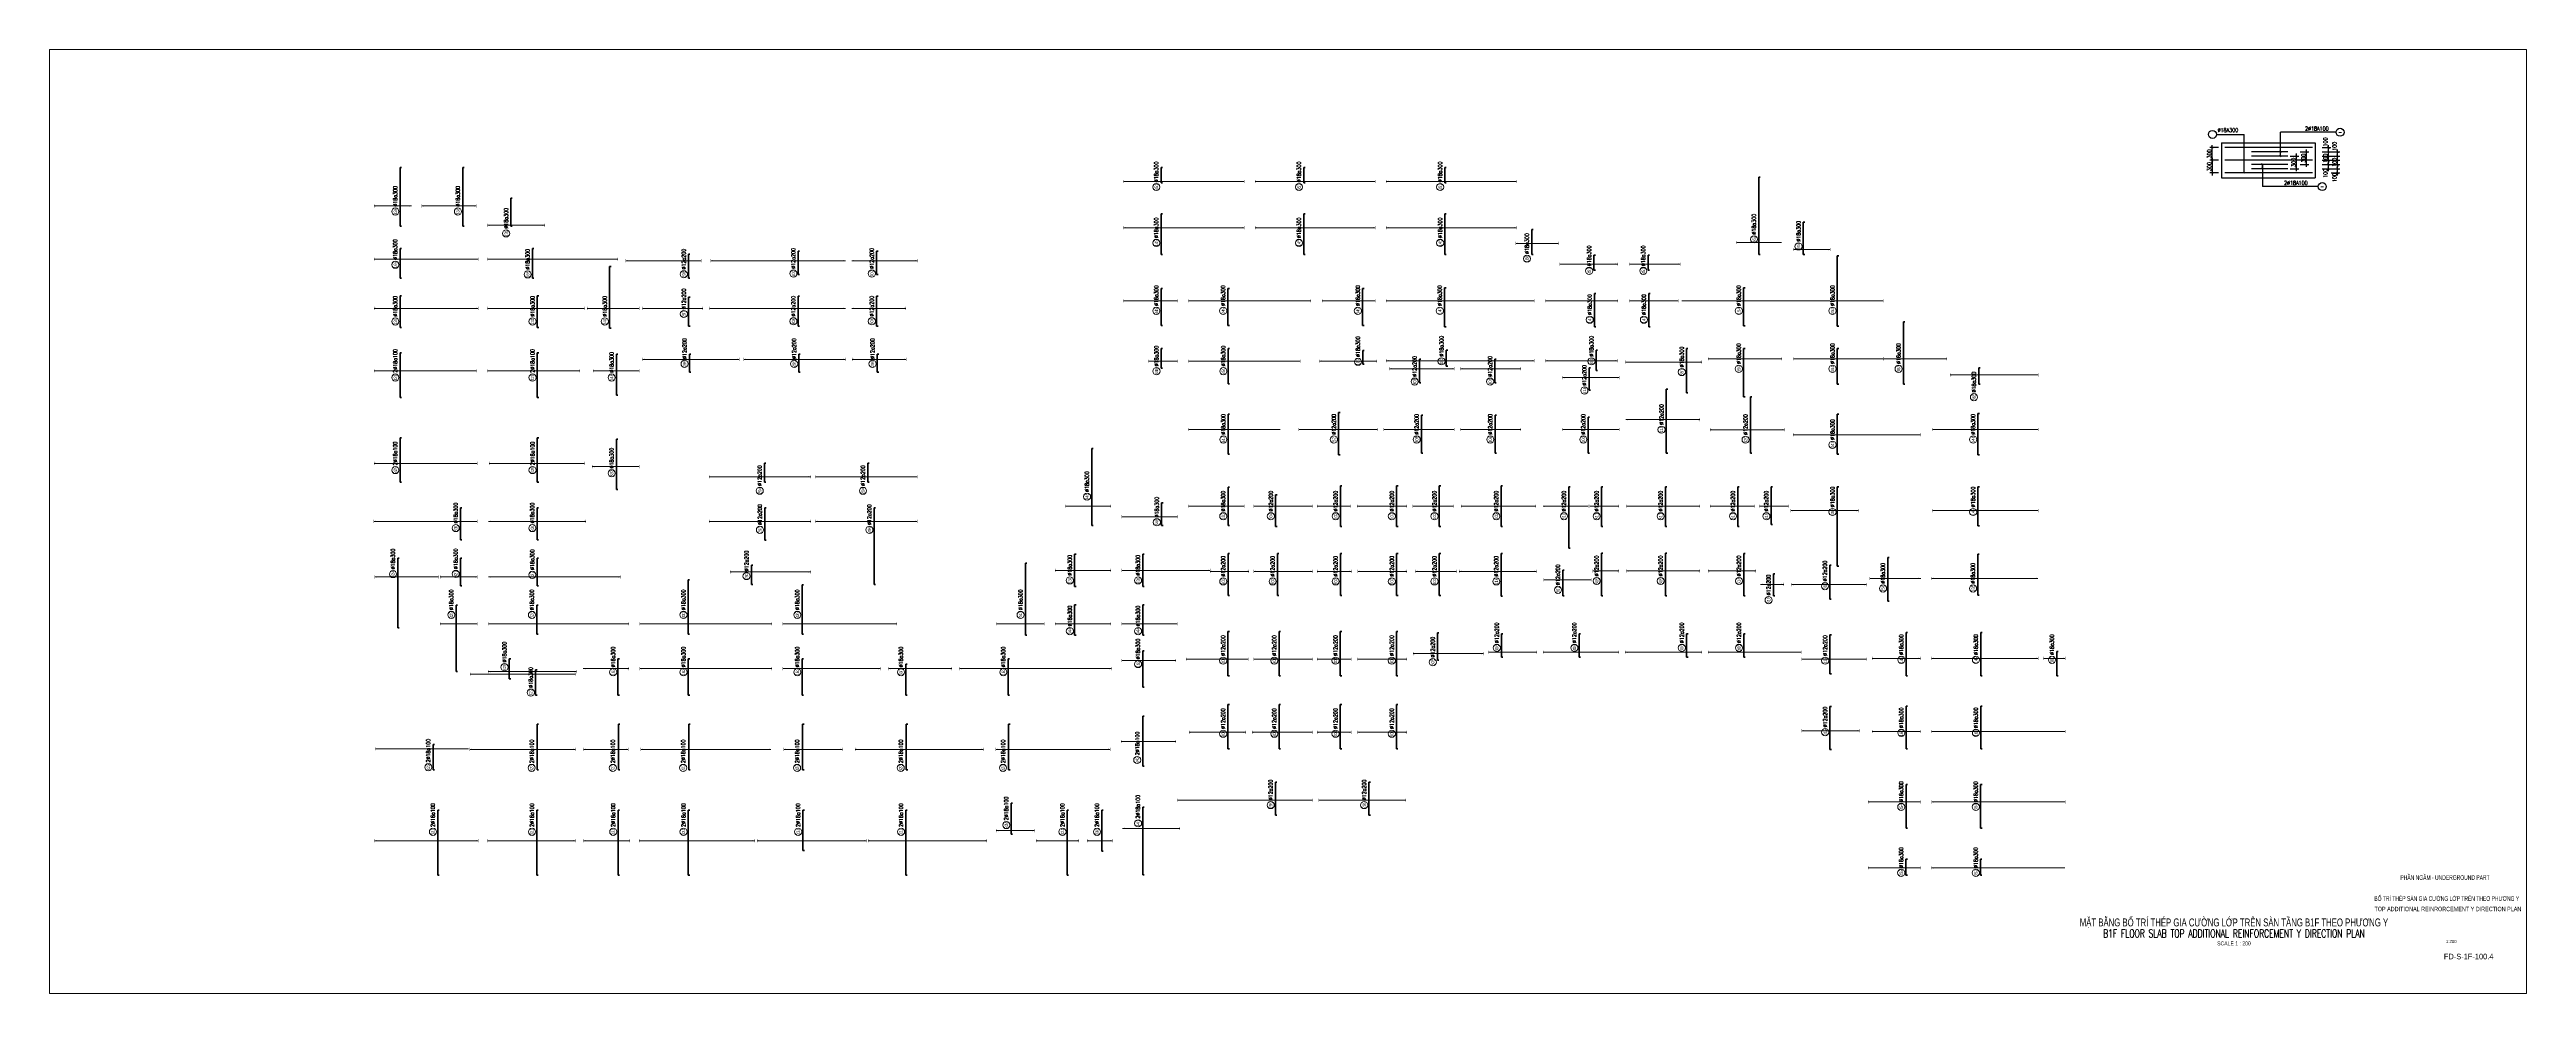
# Paper-space layout 'FD-S-B1F-100.4' of a CAD drawing. Header units: millimetres. Extents: x 0 to 1560, y 0 to 594.
# The model-space entities are those that its viewports show. They can reach past a viewport. Long polylines and large blocks are cut down to what shows.
import ezdxf
from ezdxf.enums import TextEntityAlignment as Align

# ---------------------------------------------------------------- set-up
doc = ezdxf.new("R2010")
doc.units = ezdxf.units.MM
doc.header["$MEASUREMENT"] = 0
doc.layers.get('Defpoints').update_dxf_attribs({"lineweight": 9})
for name, color, linetype in [('Concrete', 2, 'Continuous'), ('Dimension', 253, 'Continuous'), ('Leader', 6, 'Continuous'), ('Pointing Line', 6, 'Continuous'), ('Reinforcement', 4, 'Continuous'), ('Text25', 7, 'Continuous')]:
    doc.layers.add(name, color=color, linetype=linetype)
for name, color, linetype, lineweight in [('NDC_S_251', 251, 'Continuous', 9), ('NDC_S_ANNO', 7, 'Continuous', 20), ('NDC_S_DIM', 1, 'Continuous', 15), ('NDC_S_ENG TITLE', 3, 'Continuous', 20), ('NDC_S_REBAR', 4, 'Continuous', 35), ('NDC_S_TEXT SYMBOL', 7, 'Continuous', 20), ('NDC_S_VN TEXT', 7, 'Continuous', 20), ('NDC_S_VN TITLE', 6, 'Continuous', 35)]:
    doc.layers.add(name, color=color, linetype=linetype, lineweight=lineweight)
doc.styles.add('ARIAL', font='arial.ttf', dxfattribs={"width": 0.8})
doc.styles.add('NDC_ANNO', font='', dxfattribs={"width": 0.8})
doc.styles.add('NDC_ARIAL', font='arial.ttf', dxfattribs={"width": 0.85})
doc.styles.add('NDC_EN TXT', font='romans.shx', dxfattribs={"width": 0.8})
doc.styles.add('NDC_VIE TXT', font='arial.ttf', dxfattribs={"width": 0.8})
doc.styles.add('VN-Romans', font='romans.shx', dxfattribs={"width": 0.8, "bigfont": 'vns.shx'})
doc.styles.get('NDC_ANNO').set_extended_font_data('Dotum')
doc.dimstyles.new('DIM25', dxfattribs={"dimtxt": 2.5, "dimasz": 1.5, "dimexe": 1.5, "dimexo": 1, "dimtad": 1, "dimtxsty": 'VN-Romans', "dimblk": 'ARCHTICK', "dimcen": 1.5, "dimdle": 1.5, "dimclrt": 7, "dimadec": 0, "dimazin": 0, "dimtfac": 1, "dimtix": 1, "dimtmove": 2, "dimatfit": 3, "dimfxl": 5, "dimfxlon": 1, "dimarcsym": 0})

# ---------------------------------------------------------------- blocks, each defined once
blk = doc.blocks.new('*U659')
h = blk.add_hatch(color=6)
edge = h.paths.add_edge_path()
edge.add_arc((-3, 0), 0.3, 0, 360)
at = {"layer": 'NDC_S_DIM', "color": 8}
for q in [(-3, 29.6), (-3, -31.4)]:
    blk.add_line((-3, 0), q, dxfattribs=at)
for points in [[(-4, 29.6, 0.2, 0.2, 0), (-2, 29.6, 0, 0, 0)], [(-4, -31.4, 0.2, 0.2, 0), (-2, -31.4, 0, 0, 0)]]:
    blk.add_lwpolyline(points, format="xyseb", dxfattribs=at)
at = {"layer": 'NDC_S_DIM'}
blk.add_circle((-5.8, 3), 2.25, dxfattribs=at)
at = {"layer": 'NDC_S_DIM', "color": 6}
blk.add_circle((-3, 0), 0.3, dxfattribs=at)
at = {"layer": 'NDC_S_DIM', "color": 8}
for points in [[(-3.4, 28.4), (-3, 29.6), (-2.6, 28.4)], [(-3.4, -30.2), (-3, -31.4), (-2.6, -30.2)]]:
    blk.add_solid(points, dxfattribs=at)
at = {"layer": 'NDC_S_REBAR'}
for p, q in [((0, 0), (-11, 0)), ((-11, 0), (-11, -0.9)), ((0, 0), (0.3, 0)), ((0.3, 0), (0.3, -0.9)), ((-11, -0.9), (-11, -0.9)), ((0.3, -0.9), (0.3, -0.9))]:
    blk.add_line(p, q, dxfattribs=at)
at = {"layer": 'NDC_S_VN TEXT', "style": 'ARIAL', "width": 0.8}
blk.add_attdef('KHT', text='', height=2, dxfattribs=at).set_placement((-5.8, 3), align=Align.MIDDLE_CENTER)
at = {"layer": 'NDC_S_VN TEXT', "color": 3, "style": 'NDC_EN TXT', "width": 0.75}
blk.add_attdef('DKT', (-2.8, 1.8), '', height=2.5, dxfattribs=at)
blk = doc.blocks.new('*U223')
h = blk.add_hatch(color=6)
edge = h.paths.add_edge_path()
edge.add_arc((-3, 0), 0.3, 0, 360)
at = {"layer": 'NDC_S_DIM', "color": 8}
for q in [(-3, 39.8), (-3, -25.4)]:
    blk.add_line((-3, 0), q, dxfattribs=at)
for points in [[(-4, 39.8, 0.2, 0.2, 0), (-2, 39.8, 0, 0, 0)], [(-4, -25.4, 0.2, 0.2, 0), (-2, -25.4, 0, 0, 0)]]:
    blk.add_lwpolyline(points, format="xyseb", dxfattribs=at)
at = {"layer": 'NDC_S_DIM', "color": 6}
blk.add_circle((-3, 0), 0.3, dxfattribs=at)
at = {"layer": 'NDC_S_DIM'}
blk.add_circle((2.6, 3), 2.25, dxfattribs=at)
at = {"layer": 'NDC_S_DIM', "color": 8}
for points in [[(-3.4, 38.6), (-3, 39.8), (-2.6, 38.6)], [(-3.4, -24.2), (-3, -25.4), (-2.6, -24.2)]]:
    blk.add_solid(points, dxfattribs=at)
at = {"layer": 'NDC_S_REBAR'}
for p, q in [((0, 0), (-24.6, 0)), ((-24.6, 0), (-24.6, -0.9)), ((0, 0), (16.3, 0)), ((16.3, 0), (16.3, -0.9)), ((-24.6, -0.9), (-24.6, -0.9)), ((16.3, -0.9), (16.3, -0.9))]:
    blk.add_line(p, q, dxfattribs=at)
at = {"layer": 'NDC_S_VN TEXT', "style": 'ARIAL', "width": 0.8}
blk.add_attdef('KHT', text='', height=2, dxfattribs=at).set_placement((2.6, 3), align=Align.MIDDLE_CENTER)
at = {"layer": 'NDC_S_VN TEXT', "color": 3, "style": 'NDC_EN TXT', "width": 0.75}
blk.add_attdef('DKT', (5.6, 1.8), '', height=2.5, dxfattribs=at)
blk = doc.blocks.new('*U224')
h = blk.add_hatch(color=6)
edge = h.paths.add_edge_path()
edge.add_arc((-3, 0), 0.3, 0, 360)
at = {"layer": 'NDC_S_DIM', "color": 8}
for q in [(-3, 10.1), (-3, -13.3)]:
    blk.add_line((-3, 0), q, dxfattribs=at)
for points in [[(-4, 10.1, 0.2, 0.2, 0), (-2, 10.1, 0, 0, 0)], [(-4, -13.3, 0.2, 0.2, 0), (-2, -13.3, 0, 0, 0)]]:
    blk.add_lwpolyline(points, format="xyseb", dxfattribs=at)
at = {"layer": 'NDC_S_DIM', "color": 6}
blk.add_circle((-3, 0), 0.3, dxfattribs=at)
at = {"layer": 'NDC_S_DIM'}
blk.add_circle((2.6, 3), 2.25, dxfattribs=at)
at = {"layer": 'NDC_S_DIM', "color": 8}
for points in [[(-3.4, 8.9), (-3, 10.1), (-2.6, 8.9)], [(-3.4, -12.1), (-3, -13.3), (-2.6, -12.1)]]:
    blk.add_solid(points, dxfattribs=at)
at = {"layer": 'NDC_S_REBAR'}
for p, q in [((0, 0), (-33.1, 0)), ((-33.1, 0), (-33.1, -0.9)), ((0, 0), (8.7, 0)), ((8.7, 0), (8.7, -0.9)), ((-33.1, -0.9), (-33.1, -0.9)), ((8.7, -0.9), (8.7, -0.9))]:
    blk.add_line(p, q, dxfattribs=at)
at = {"layer": 'NDC_S_VN TEXT', "style": 'ARIAL', "width": 0.8}
blk.add_attdef('KHT', text='', height=2, dxfattribs=at).set_placement((2.6, 3), align=Align.MIDDLE_CENTER)
at = {"layer": 'NDC_S_VN TEXT', "color": 3, "style": 'NDC_EN TXT', "width": 0.75}
blk.add_attdef('DKT', (5.6, 1.8), '', height=2.5, dxfattribs=at)
blk = doc.blocks.new('*U225')
h = blk.add_hatch(color=6)
edge = h.paths.add_edge_path()
edge.add_arc((-3, 0), 0.3, 0, 360)
at = {"layer": 'NDC_S_DIM', "color": 8}
for q in [(-3, 12.9), (-3, -10.5)]:
    blk.add_line((-3, 0), q, dxfattribs=at)
for points in [[(-4, 12.9, 0.2, 0.2, 0), (-2, 12.9, 0, 0, 0)], [(-4, -10.5, 0.2, 0.2, 0), (-2, -10.5, 0, 0, 0)]]:
    blk.add_lwpolyline(points, format="xyseb", dxfattribs=at)
at = {"layer": 'NDC_S_DIM'}
blk.add_circle((-1.1, 3), 2.25, dxfattribs=at)
at = {"layer": 'NDC_S_DIM', "color": 6}
blk.add_circle((-3, 0), 0.3, dxfattribs=at)
at = {"layer": 'NDC_S_DIM', "color": 8}
for points in [[(-3.4, 11.7), (-3, 12.9), (-2.6, 11.7)], [(-3.4, -9.3), (-3, -10.5), (-2.6, -9.3)]]:
    blk.add_solid(points, dxfattribs=at)
at = {"layer": 'NDC_S_REBAR'}
for p, q in [((0, 0), (-8.7, 0)), ((-8.7, 0), (-8.7, -0.9)), ((0, 0), (8.8, 0)), ((8.8, 0), (8.8, -0.9)), ((-8.7, -0.9), (-8.7, -0.9)), ((8.8, -0.9), (8.8, -0.9))]:
    blk.add_line(p, q, dxfattribs=at)
at = {"layer": 'NDC_S_VN TEXT', "style": 'ARIAL', "width": 0.8}
blk.add_attdef('KHT', text='', height=2, dxfattribs=at).set_placement((-1.1, 3), align=Align.MIDDLE_CENTER)
at = {"layer": 'NDC_S_VN TEXT', "color": 3, "style": 'NDC_EN TXT', "width": 0.75}
blk.add_attdef('DKT', (1.9, 1.8), '', height=2.5, dxfattribs=at)
blk = doc.blocks.new('*U251')
h = blk.add_hatch(color=6)
edge = h.paths.add_edge_path()
edge.add_arc((-1.4, 0), 0.3, 0, 360)
at = {"layer": 'NDC_S_DIM', "color": 8}
for q in [(-1.4, 54.5), (-1.4, -10.5)]:
    blk.add_line((-1.4, 0), q, dxfattribs=at)
for points in [[(-2.4, 54.5, 0.2, 0.2, 0), (-0.4, 54.5, 0, 0, 0)], [(-2.4, -10.5, 0.2, 0.2, 0), (-0.4, -10.5, 0, 0, 0)]]:
    blk.add_lwpolyline(points, format="xyseb", dxfattribs=at)
at = {"layer": 'NDC_S_DIM'}
blk.add_circle((-5.6, 3), 2.25, dxfattribs=at)
at = {"layer": 'NDC_S_DIM', "color": 6}
blk.add_circle((-1.4, 0), 0.3, dxfattribs=at)
at = {"layer": 'NDC_S_DIM', "color": 8}
for points in [[(-1.8, 53.3), (-1.4, 54.5), (-1, 53.3)], [(-1.8, -9.3), (-1.4, -10.5), (-1, -9.3)]]:
    blk.add_solid(points, dxfattribs=at)
at = {"layer": 'NDC_S_REBAR'}
for p, q in [((0, 0), (-13.1, 0)), ((-13.1, 0), (-13.1, -0.9)), ((0, 0), (7.2, 0)), ((7.2, 0), (7.2, -0.9)), ((-13.1, -0.9), (-13.1, -0.9)), ((7.2, -0.9), (7.2, -0.9))]:
    blk.add_line(p, q, dxfattribs=at)
at = {"layer": 'NDC_S_VN TEXT', "style": 'ARIAL', "width": 0.8}
blk.add_attdef('KHT', text='', height=2, dxfattribs=at).set_placement((-5.6, 3), align=Align.MIDDLE_CENTER)
at = {"layer": 'NDC_S_VN TEXT', "color": 3, "style": 'NDC_EN TXT', "width": 0.75}
blk.add_attdef('DKT', (-2.6, 1.8), '', height=2.5, dxfattribs=at)
blk = doc.blocks.new('*U252')
h = blk.add_hatch(color=6)
edge = h.paths.add_edge_path()
edge.add_arc((-3, 0), 0.3, 0, 360)
at = {"layer": 'NDC_S_DIM', "color": 8}
for q in [(-3, 42.4), (-3, -24.1)]:
    blk.add_line((-3, 0), q, dxfattribs=at)
for points in [[(-4, 42.4, 0.2, 0.2, 0), (-2, 42.4, 0, 0, 0)], [(-4, -24.1, 0.2, 0.2, 0), (-2, -24.1, 0, 0, 0)]]:
    blk.add_lwpolyline(points, format="xyseb", dxfattribs=at)
at = {"layer": 'NDC_S_DIM'}
blk.add_circle((-14.7, 3.5), 2.25, dxfattribs=at)
at = {"layer": 'NDC_S_DIM', "color": 6}
blk.add_circle((-3, 0), 0.3, dxfattribs=at)
at = {"layer": 'NDC_S_DIM', "color": 8}
for points in [[(-3.4, 41.2), (-3, 42.4), (-2.6, 41.2)], [(-3.4, -22.9), (-3, -24.1), (-2.6, -22.9)]]:
    blk.add_solid(points, dxfattribs=at)
at = {"layer": 'NDC_S_REBAR'}
for p, q in [((0, 0), (-16, 0)), ((-16, 0), (-16, -0.9)), ((0, 0), (12.8, 0)), ((12.8, 0), (12.8, -0.9)), ((-16, -0.9), (-16, -0.9)), ((12.8, -0.9), (12.8, -0.9))]:
    blk.add_line(p, q, dxfattribs=at)
at = {"layer": 'NDC_S_VN TEXT', "style": 'ARIAL', "width": 0.8}
blk.add_attdef('KHT', text='', height=2, dxfattribs=at).set_placement((-14.7, 3.5), align=Align.MIDDLE_CENTER)
at = {"layer": 'NDC_S_VN TEXT', "color": 3, "style": 'NDC_EN TXT', "width": 0.75}
blk.add_attdef('DKT', (-11.7, 2.2), '', height=2.5, dxfattribs=at)
blk = doc.blocks.new('*U226')
h = blk.add_hatch(color=6)
edge = h.paths.add_edge_path()
edge.add_arc((-3, 0), 0.3, 0, 360)
at = {"layer": 'NDC_S_DIM', "color": 8}
for q in [(-3, 30.4), (-3, -58.1)]:
    blk.add_line((-3, 0), q, dxfattribs=at)
for points in [[(-4, 30.4, 0.2, 0.2, 0), (-2, 30.4, 0, 0, 0)], [(-4, -58.1, 0.2, 0.2, 0), (-2, -58.1, 0, 0, 0)]]:
    blk.add_lwpolyline(points, format="xyseb", dxfattribs=at)
at = {"layer": 'NDC_S_DIM', "color": 6}
blk.add_circle((-3, 0), 0.3, dxfattribs=at)
at = {"layer": 'NDC_S_DIM'}
blk.add_circle((2.6, 3), 2.25, dxfattribs=at)
at = {"layer": 'NDC_S_DIM', "color": 8}
for points in [[(-3.4, 29.2), (-3, 30.4), (-2.6, 29.2)], [(-3.4, -56.9), (-3, -58.1), (-2.6, -56.9)]]:
    blk.add_solid(points, dxfattribs=at)
at = {"layer": 'NDC_S_REBAR'}
for p, q in [((0, 0), (-9.6, 0)), ((-9.6, 0), (-9.6, -0.9)), ((0, 0), (8.8, 0)), ((8.8, 0), (8.8, -0.9)), ((-9.6, -0.9), (-9.6, -0.9)), ((8.8, -0.9), (8.8, -0.9))]:
    blk.add_line(p, q, dxfattribs=at)
at = {"layer": 'NDC_S_VN TEXT', "style": 'ARIAL', "width": 0.8}
blk.add_attdef('KHT', text='', height=2, dxfattribs=at).set_placement((2.6, 3), align=Align.MIDDLE_CENTER)
at = {"layer": 'NDC_S_VN TEXT', "color": 3, "style": 'NDC_EN TXT', "width": 0.75}
blk.add_attdef('DKT', (5.6, 1.8), '', height=2.5, dxfattribs=at)
blk = doc.blocks.new('*U222')
h = blk.add_hatch(color=6)
edge = h.paths.add_edge_path()
edge.add_arc((-3, 0), 0.3, 0, 360)
at = {"layer": 'NDC_S_DIM', "color": 8}
for q in [(-3, 30.7), (-3, -52.6)]:
    blk.add_line((-3, 0), q, dxfattribs=at)
for points in [[(-4, 30.7, 0.2, 0.2, 0), (-2, 30.7, 0, 0, 0)], [(-4, -52.6, 0.2, 0.2, 0), (-2, -52.6, 0, 0, 0)]]:
    blk.add_lwpolyline(points, format="xyseb", dxfattribs=at)
at = {"layer": 'NDC_S_DIM'}
blk.add_circle((-1.7, 3), 2.25, dxfattribs=at)
at = {"layer": 'NDC_S_DIM', "color": 6}
blk.add_circle((-3, 0), 0.3, dxfattribs=at)
at = {"layer": 'NDC_S_DIM', "color": 8}
for points in [[(-3.4, 29.5), (-3, 30.7), (-2.6, 29.5)], [(-3.4, -51.4), (-3, -52.6), (-2.6, -51.4)]]:
    blk.add_solid(points, dxfattribs=at)
at = {"layer": 'NDC_S_REBAR'}
for p, q in [((0, 0), (-8.7, 0)), ((-8.7, 0), (-8.7, -0.9)), ((0, 0), (8.8, 0)), ((8.8, 0), (8.8, -0.9)), ((-8.7, -0.9), (-8.7, -0.9)), ((8.8, -0.9), (8.8, -0.9))]:
    blk.add_line(p, q, dxfattribs=at)
at = {"layer": 'NDC_S_VN TEXT', "style": 'ARIAL', "width": 0.8}
blk.add_attdef('KHT', text='', height=2, dxfattribs=at).set_placement((-1.7, 3), align=Align.MIDDLE_CENTER)
at = {"layer": 'NDC_S_VN TEXT', "color": 3, "style": 'NDC_EN TXT', "width": 0.75}
blk.add_attdef('DKT', (1.3, 1.8), '', height=2.5, dxfattribs=at)
blk = doc.blocks.new('*U186')
h = blk.add_hatch(color=6)
edge = h.paths.add_edge_path()
edge.add_arc((-3, 0), 0.3, 0, 360)
at = {"layer": 'NDC_S_DIM', "color": 8}
for q in [(-3, 28.9), (-3, -40.1)]:
    blk.add_line((-3, 0), q, dxfattribs=at)
for points in [[(-4, 28.9, 0.2, 0.2, 0), (-2, 28.9, 0, 0, 0)], [(-4, -40.1, 0.2, 0.2, 0), (-2, -40.1, 0, 0, 0)]]:
    blk.add_lwpolyline(points, format="xyseb", dxfattribs=at)
at = {"layer": 'NDC_S_DIM', "color": 6}
blk.add_circle((-3, 0), 0.3, dxfattribs=at)
at = {"layer": 'NDC_S_DIM'}
blk.add_circle((2.6, 3), 2.25, dxfattribs=at)
at = {"layer": 'NDC_S_DIM', "color": 8}
for points in [[(-3.4, 27.7), (-3, 28.9), (-2.6, 27.7)], [(-3.4, -38.9), (-3, -40.1), (-2.6, -38.9)]]:
    blk.add_solid(points, dxfattribs=at)
at = {"layer": 'NDC_S_REBAR'}
for p, q in [((0, 0), (-9.1, 0)), ((-9.1, 0), (-9.1, -0.9)), ((0, 0), (16.3, 0)), ((16.3, 0), (16.3, -0.9)), ((-9.1, -0.9), (-9.1, -0.9)), ((16.3, -0.9), (16.3, -0.9))]:
    blk.add_line(p, q, dxfattribs=at)
at = {"layer": 'NDC_S_VN TEXT', "style": 'ARIAL', "width": 0.8}
blk.add_attdef('KHT', text='', height=2, dxfattribs=at).set_placement((2.6, 3), align=Align.MIDDLE_CENTER)
at = {"layer": 'NDC_S_VN TEXT', "color": 3, "style": 'NDC_EN TXT', "width": 0.75}
blk.add_attdef('DKT', (5.6, 1.8), '', height=2.5, dxfattribs=at)
blk = doc.blocks.new('*U294')
h = blk.add_hatch(color=6)
edge = h.paths.add_edge_path()
edge.add_arc((-3, 0), 0.3, 0, 360)
at = {"layer": 'NDC_S_DIM', "color": 8}
for q in [(-3, 16.6), (-3, -12)]:
    blk.add_line((-3, 0), q, dxfattribs=at)
for points in [[(-4, 16.6, 0.2, 0.2, 0), (-2, 16.6, 0, 0, 0)], [(-4, -12, 0.2, 0.2, 0), (-2, -12, 0, 0, 0)]]:
    blk.add_lwpolyline(points, format="xyseb", dxfattribs=at)
at = {"layer": 'NDC_S_DIM', "color": 6}
blk.add_circle((-3, 0), 0.3, dxfattribs=at)
at = {"layer": 'NDC_S_DIM'}
blk.add_circle((3, 3), 2.25, dxfattribs=at)
at = {"layer": 'NDC_S_DIM', "color": 8}
for points in [[(-3.4, 15.4), (-3, 16.6), (-2.6, 15.4)], [(-3.4, -10.8), (-3, -12), (-2.6, -10.8)]]:
    blk.add_solid(points, dxfattribs=at)
at = {"layer": 'NDC_S_REBAR'}
for p, q in [((0, 0), (-15.2, 0)), ((-15.2, 0), (-15.2, -0.9)), ((0, 0), (33.4, 0)), ((33.4, 0), (33.4, -0.9)), ((-15.2, -0.9), (-15.2, -0.9)), ((33.4, -0.9), (33.4, -0.9))]:
    blk.add_line(p, q, dxfattribs=at)
at = {"layer": 'NDC_S_VN TEXT', "style": 'ARIAL', "width": 0.8}
blk.add_attdef('KHT', text='', height=2, dxfattribs=at).set_placement((3, 3), align=Align.MIDDLE_CENTER)
at = {"layer": 'NDC_S_VN TEXT', "color": 3, "style": 'NDC_EN TXT', "width": 0.75}
blk.add_attdef('DKT', (6, 1.8), '', height=2.5, dxfattribs=at)
blk = doc.blocks.new('*U187')
h = blk.add_hatch(color=6)
edge = h.paths.add_edge_path()
edge.add_arc((-3, 0), 0.3, 0, 360)
at = {"layer": 'NDC_S_DIM', "color": 8}
for q in [(-3, 23.7), (-3, -52.3)]:
    blk.add_line((-3, 0), q, dxfattribs=at)
for points in [[(-4, 23.7, 0.2, 0.2, 0), (-2, 23.7, 0, 0, 0)], [(-4, -52.3, 0.2, 0.2, 0), (-2, -52.3, 0, 0, 0)]]:
    blk.add_lwpolyline(points, format="xyseb", dxfattribs=at)
at = {"layer": 'NDC_S_DIM'}
blk.add_circle((-12.6, 3), 2.25, dxfattribs=at)
at = {"layer": 'NDC_S_DIM', "color": 6}
blk.add_circle((-3, 0), 0.3, dxfattribs=at)
at = {"layer": 'NDC_S_DIM', "color": 8}
for points in [[(-3.4, 22.5), (-3, 23.7), (-2.6, 22.5)], [(-3.4, -51.1), (-3, -52.3), (-2.6, -51.1)]]:
    blk.add_solid(points, dxfattribs=at)
at = {"layer": 'NDC_S_REBAR'}
for p, q in [((0, 0), (-19.8, 0)), ((-19.8, 0), (-19.8, -0.9)), ((0, 0), (5.7, 0)), ((5.7, 0), (5.7, -0.9)), ((-19.8, -0.9), (-19.8, -0.9)), ((5.7, -0.9), (5.7, -0.9))]:
    blk.add_line(p, q, dxfattribs=at)
at = {"layer": 'NDC_S_VN TEXT', "style": 'ARIAL', "width": 0.8}
blk.add_attdef('KHT', text='', height=2, dxfattribs=at).set_placement((-12.6, 3), align=Align.MIDDLE_CENTER)
at = {"layer": 'NDC_S_VN TEXT', "color": 3, "style": 'NDC_EN TXT', "width": 0.75}
blk.add_attdef('DKT', (-9.6, 1.8), '', height=2.5, dxfattribs=at)
blk = doc.blocks.new('*U188')
h = blk.add_hatch(color=6)
edge = h.paths.add_edge_path()
edge.add_arc((-3, 0), 0.3, 0, 360)
at = {"layer": 'NDC_S_DIM', "color": 8}
for q in [(-3, 23.7), (-3, -10.3)]:
    blk.add_line((-3, 0), q, dxfattribs=at)
for points in [[(-4, 23.7, 0.2, 0.2, 0), (-2, 23.7, 0, 0, 0)], [(-4, -10.3, 0.2, 0.2, 0), (-2, -10.3, 0, 0, 0)]]:
    blk.add_lwpolyline(points, format="xyseb", dxfattribs=at)
at = {"layer": 'NDC_S_DIM'}
blk.add_circle((-9.3, 3), 2.25, dxfattribs=at)
at = {"layer": 'NDC_S_DIM', "color": 6}
blk.add_circle((-3, 0), 0.3, dxfattribs=at)
at = {"layer": 'NDC_S_DIM', "color": 8}
for points in [[(-3.4, 22.5), (-3, 23.7), (-2.6, 22.5)], [(-3.4, -9.1), (-3, -10.3), (-2.6, -9.1)]]:
    blk.add_solid(points, dxfattribs=at)
at = {"layer": 'NDC_S_REBAR'}
for p, q in [((0, 0), (-18.5, 0)), ((-18.5, 0), (-18.5, -0.9)), ((0, 0), (4.7, 0)), ((4.7, 0), (4.7, -0.9)), ((-18.5, -0.9), (-18.5, -0.9)), ((4.7, -0.9), (4.7, -0.9))]:
    blk.add_line(p, q, dxfattribs=at)
at = {"layer": 'NDC_S_VN TEXT', "style": 'ARIAL', "width": 0.8}
blk.add_attdef('KHT', text='', height=2, dxfattribs=at).set_placement((-9.3, 3), align=Align.MIDDLE_CENTER)
at = {"layer": 'NDC_S_VN TEXT', "color": 3, "style": 'NDC_EN TXT', "width": 0.75}
blk.add_attdef('DKT', (-6.3, 1.8), '', height=2.5, dxfattribs=at)
blk = doc.blocks.new('*U189')
h = blk.add_hatch(color=6)
edge = h.paths.add_edge_path()
edge.add_arc((-3, 0), 0.3, 0, 360)
at = {"layer": 'NDC_S_DIM', "color": 8}
for q in [(-3, 8), (-3, -10.2)]:
    blk.add_line((-3, 0), q, dxfattribs=at)
for points in [[(-4, 8, 0.2, 0.2, 0), (-2, 8, 0, 0, 0)], [(-4, -10.2, 0.2, 0.2, 0), (-2, -10.2, 0, 0, 0)]]:
    blk.add_lwpolyline(points, format="xyseb", dxfattribs=at)
at = {"layer": 'NDC_S_DIM'}
blk.add_circle((-9.3, 3), 2.25, dxfattribs=at)
at = {"layer": 'NDC_S_DIM', "color": 6}
blk.add_circle((-3, 0), 0.3, dxfattribs=at)
at = {"layer": 'NDC_S_DIM', "color": 8}
for points in [[(-3.4, 6.8), (-3, 8), (-2.6, 6.8)], [(-3.4, -9), (-3, -10.2), (-2.6, -9)]]:
    blk.add_solid(points, dxfattribs=at)
at = {"layer": 'NDC_S_REBAR'}
for p, q in [((0, 0), (-7.4, 0)), ((-7.4, 0), (-7.4, -0.9)), ((0, 0), (5, 0)), ((5, 0), (5, -0.9)), ((-7.4, -0.9), (-7.4, -0.9)), ((5, -0.9), (5, -0.9))]:
    blk.add_line(p, q, dxfattribs=at)
at = {"layer": 'NDC_S_VN TEXT', "style": 'ARIAL', "width": 0.8}
blk.add_attdef('KHT', text='', height=2, dxfattribs=at).set_placement((-9.3, 3), align=Align.MIDDLE_CENTER)
at = {"layer": 'NDC_S_VN TEXT', "color": 3, "style": 'NDC_EN TXT', "width": 0.75}
blk.add_attdef('DKT', (-6.3, 1.8), '', height=2.5, dxfattribs=at)
blk = doc.blocks.new('*U192')
h = blk.add_hatch(color=6)
edge = h.paths.add_edge_path()
edge.add_arc((-3, 0), 0.3, 0, 360)
at = {"layer": 'NDC_S_DIM', "color": 8}
for q in [(-3, 24.5), (-3, -11.2)]:
    blk.add_line((-3, 0), q, dxfattribs=at)
for points in [[(-4, 24.5, 0.2, 0.2, 0), (-2, 24.5, 0, 0, 0)], [(-4, -11.2, 0.2, 0.2, 0), (-2, -11.2, 0, 0, 0)]]:
    blk.add_lwpolyline(points, format="xyseb", dxfattribs=at)
at = {"layer": 'NDC_S_DIM'}
blk.add_circle((-3.9, 3), 2.25, dxfattribs=at)
at = {"layer": 'NDC_S_DIM', "color": 6}
blk.add_circle((-3, 0), 0.3, dxfattribs=at)
at = {"layer": 'NDC_S_DIM', "color": 8}
for points in [[(-3.4, 23.3), (-3, 24.5), (-2.6, 23.3)], [(-3.4, -10), (-3, -11.2), (-2.6, -10)]]:
    blk.add_solid(points, dxfattribs=at)
at = {"layer": 'NDC_S_REBAR'}
for p, q in [((0, 0), (-13.5, 0)), ((-13.5, 0), (-13.5, -0.9)), ((0, 0), (14.5, 0)), ((14.5, 0), (14.5, -0.9)), ((-13.5, -0.9), (-13.5, -0.9)), ((14.5, -0.9), (14.5, -0.9))]:
    blk.add_line(p, q, dxfattribs=at)
at = {"layer": 'NDC_S_VN TEXT', "style": 'ARIAL', "width": 0.8}
blk.add_attdef('KHT', text='', height=2, dxfattribs=at).set_placement((-3.9, 3), align=Align.MIDDLE_CENTER)
at = {"layer": 'NDC_S_VN TEXT', "color": 3, "style": 'NDC_EN TXT', "width": 0.75}
blk.add_attdef('DKT', (-0.9, 1.8), '', height=2.5, dxfattribs=at)
blk = doc.blocks.new('*U193')
h = blk.add_hatch(color=6)
edge = h.paths.add_edge_path()
edge.add_arc((-3, 0), 0.3, 0, 360)
at = {"layer": 'NDC_S_DIM', "color": 8}
for q in [(-3, 26.3), (-3, -12.7)]:
    blk.add_line((-3, 0), q, dxfattribs=at)
for points in [[(-4, 26.3, 0.2, 0.2, 0), (-2, 26.3, 0, 0, 0)], [(-4, -12.7, 0.2, 0.2, 0), (-2, -12.7, 0, 0, 0)]]:
    blk.add_lwpolyline(points, format="xyseb", dxfattribs=at)
at = {"layer": 'NDC_S_DIM'}
blk.add_circle((-3.9, 3), 2.25, dxfattribs=at)
at = {"layer": 'NDC_S_DIM', "color": 6}
blk.add_circle((-3, 0), 0.3, dxfattribs=at)
at = {"layer": 'NDC_S_DIM', "color": 8}
for points in [[(-3.4, 25.1), (-3, 26.3), (-2.6, 25.1)], [(-3.4, -11.5), (-3, -12.7), (-2.6, -11.5)]]:
    blk.add_solid(points, dxfattribs=at)
at = {"layer": 'NDC_S_REBAR'}
for p, q in [((0, 0), (-13.5, 0)), ((-13.5, 0), (-13.5, -0.9)), ((0, 0), (14.5, 0)), ((14.5, 0), (14.5, -0.9)), ((-13.5, -0.9), (-13.5, -0.9)), ((14.5, -0.9), (14.5, -0.9))]:
    blk.add_line(p, q, dxfattribs=at)
at = {"layer": 'NDC_S_VN TEXT', "style": 'ARIAL', "width": 0.8}
blk.add_attdef('KHT', text='', height=2, dxfattribs=at).set_placement((-3.9, 3), align=Align.MIDDLE_CENTER)
at = {"layer": 'NDC_S_VN TEXT', "color": 3, "style": 'NDC_EN TXT', "width": 0.75}
blk.add_attdef('DKT', (-0.9, 1.8), '', height=2.5, dxfattribs=at)
blk = doc.blocks.new('*U194')
h = blk.add_hatch(color=6)
edge = h.paths.add_edge_path()
edge.add_arc((-3, 0), 0.3, 0, 360)
at = {"layer": 'NDC_S_DIM', "color": 8}
for q in [(-3, 24.9), (-3, -10.1)]:
    blk.add_line((-3, 0), q, dxfattribs=at)
for points in [[(-4, 24.9, 0.2, 0.2, 0), (-2, 24.9, 0, 0, 0)], [(-4, -10.1, 0.2, 0.2, 0), (-2, -10.1, 0, 0, 0)]]:
    blk.add_lwpolyline(points, format="xyseb", dxfattribs=at)
at = {"layer": 'NDC_S_DIM'}
blk.add_circle((-9.3, 3), 2.25, dxfattribs=at)
at = {"layer": 'NDC_S_DIM', "color": 6}
blk.add_circle((-3, 0), 0.3, dxfattribs=at)
at = {"layer": 'NDC_S_DIM', "color": 8}
for points in [[(-3.4, 23.7), (-3, 24.9), (-2.6, 23.7)], [(-3.4, -8.9), (-3, -10.1), (-2.6, -8.9)]]:
    blk.add_solid(points, dxfattribs=at)
at = {"layer": 'NDC_S_REBAR'}
for p, q in [((0, 0), (-15.2, 0)), ((-15.2, 0), (-15.2, -0.9)), ((0, 0), (9, 0)), ((9, 0), (9, -0.9)), ((-15.2, -0.9), (-15.2, -0.9)), ((9, -0.9), (9, -0.9))]:
    blk.add_line(p, q, dxfattribs=at)
at = {"layer": 'NDC_S_VN TEXT', "style": 'ARIAL', "width": 0.8}
blk.add_attdef('KHT', text='', height=2, dxfattribs=at).set_placement((-9.3, 3), align=Align.MIDDLE_CENTER)
at = {"layer": 'NDC_S_VN TEXT', "color": 3, "style": 'NDC_EN TXT', "width": 0.75}
blk.add_attdef('DKT', (-6.3, 1.8), '', height=2.5, dxfattribs=at)
blk = doc.blocks.new('*U196')
h = blk.add_hatch(color=6)
edge = h.paths.add_edge_path()
edge.add_arc((-3, 0), 0.3, 0, 360)
at = {"layer": 'NDC_S_DIM', "color": 8}
for q in [(-3, 24.9), (-3, -32.9)]:
    blk.add_line((-3, 0), q, dxfattribs=at)
for points in [[(-4, 24.9, 0.2, 0.2, 0), (-2, 24.9, 0, 0, 0)], [(-4, -32.9, 0.2, 0.2, 0), (-2, -32.9, 0, 0, 0)]]:
    blk.add_lwpolyline(points, format="xyseb", dxfattribs=at)
at = {"layer": 'NDC_S_DIM'}
blk.add_circle((-9.3, 3), 2.25, dxfattribs=at)
at = {"layer": 'NDC_S_DIM', "color": 6}
blk.add_circle((-3, 0), 0.3, dxfattribs=at)
at = {"layer": 'NDC_S_DIM', "color": 8}
for points in [[(-3.4, 23.7), (-3, 24.9), (-2.6, 23.7)], [(-3.4, -31.7), (-3, -32.9), (-2.6, -31.7)]]:
    blk.add_solid(points, dxfattribs=at)
at = {"layer": 'NDC_S_REBAR'}
for p, q in [((0, 0), (-18.5, 0)), ((-18.5, 0), (-18.5, -0.9)), ((0, 0), (6.7, 0)), ((6.7, 0), (6.7, -0.9)), ((-18.5, -0.9), (-18.5, -0.9)), ((6.7, -0.9), (6.7, -0.9))]:
    blk.add_line(p, q, dxfattribs=at)
at = {"layer": 'NDC_S_VN TEXT', "style": 'ARIAL', "width": 0.8}
blk.add_attdef('KHT', text='', height=2, dxfattribs=at).set_placement((-9.3, 3), align=Align.MIDDLE_CENTER)
at = {"layer": 'NDC_S_VN TEXT', "color": 3, "style": 'NDC_EN TXT', "width": 0.75}
blk.add_attdef('DKT', (-6.3, 1.8), '', height=2.5, dxfattribs=at)
blk = doc.blocks.new('*U197')
h = blk.add_hatch(color=6)
edge = h.paths.add_edge_path()
edge.add_arc((-3, 0), 0.3, 0, 360)
at = {"layer": 'NDC_S_DIM', "color": 8}
for q in [(-3, 11.3), (-3, -13.2)]:
    blk.add_line((-3, 0), q, dxfattribs=at)
for points in [[(-4, 11.3, 0.2, 0.2, 0), (-2, 11.3, 0, 0, 0)], [(-4, -13.2, 0.2, 0.2, 0), (-2, -13.2, 0, 0, 0)]]:
    blk.add_lwpolyline(points, format="xyseb", dxfattribs=at)
at = {"layer": 'NDC_S_DIM'}
blk.add_circle((-9.3, 3), 2.25, dxfattribs=at)
at = {"layer": 'NDC_S_DIM', "color": 6}
blk.add_circle((-3, 0), 0.3, dxfattribs=at)
at = {"layer": 'NDC_S_DIM', "color": 8}
for points in [[(-3.4, 10.1), (-3, 11.3), (-2.6, 10.1)], [(-3.4, -12), (-3, -13.2), (-2.6, -12)]]:
    blk.add_solid(points, dxfattribs=at)
at = {"layer": 'NDC_S_REBAR'}
for p, q in [((0, 0), (-18.2, 0)), ((-18.2, 0), (-18.2, -0.9)), ((0, 0), (8.3, 0)), ((8.3, 0), (8.3, -0.9)), ((-18.2, -0.9), (-18.2, -0.9)), ((8.3, -0.9), (8.3, -0.9))]:
    blk.add_line(p, q, dxfattribs=at)
at = {"layer": 'NDC_S_VN TEXT', "style": 'ARIAL', "width": 0.8}
blk.add_attdef('KHT', text='', height=2, dxfattribs=at).set_placement((-9.3, 3), align=Align.MIDDLE_CENTER)
at = {"layer": 'NDC_S_VN TEXT', "color": 3, "style": 'NDC_EN TXT', "width": 0.75}
blk.add_attdef('DKT', (-6.3, 1.8), '', height=2.5, dxfattribs=at)
blk = doc.blocks.new('*U190')
h = blk.add_hatch(color=6)
edge = h.paths.add_edge_path()
edge.add_arc((-3, 0), 0.3, 0, 360)
at = {"layer": 'NDC_S_DIM', "color": 8}
for q in [(-3, 24.8), (-3, -52.2)]:
    blk.add_line((-3, 0), q, dxfattribs=at)
for points in [[(-4, 24.8, 0.2, 0.2, 0), (-2, 24.8, 0, 0, 0)], [(-4, -52.2, 0.2, 0.2, 0), (-2, -52.2, 0, 0, 0)]]:
    blk.add_lwpolyline(points, format="xyseb", dxfattribs=at)
at = {"layer": 'NDC_S_DIM'}
blk.add_circle((-9.3, 3), 2.25, dxfattribs=at)
at = {"layer": 'NDC_S_DIM', "color": 6}
blk.add_circle((-3, 0), 0.3, dxfattribs=at)
at = {"layer": 'NDC_S_DIM', "color": 8}
for points in [[(-3.4, 23.6), (-3, 24.8), (-2.6, 23.6)], [(-3.4, -51), (-3, -52.2), (-2.6, -51)]]:
    blk.add_solid(points, dxfattribs=at)
at = {"layer": 'NDC_S_REBAR'}
for p, q in [((0, 0), (-18.5, 0)), ((-18.5, 0), (-18.5, -0.9)), ((0, 0), (4.7, 0)), ((4.7, 0), (4.7, -0.9)), ((-18.5, -0.9), (-18.5, -0.9)), ((4.7, -0.9), (4.7, -0.9))]:
    blk.add_line(p, q, dxfattribs=at)
at = {"layer": 'NDC_S_VN TEXT', "style": 'ARIAL', "width": 0.8}
blk.add_attdef('KHT', text='', height=2, dxfattribs=at).set_placement((-9.3, 3), align=Align.MIDDLE_CENTER)
at = {"layer": 'NDC_S_VN TEXT', "color": 3, "style": 'NDC_EN TXT', "width": 0.75}
blk.add_attdef('DKT', (-6.3, 1.8), '', height=2.5, dxfattribs=at)
blk = doc.blocks.new('*U191')
h = blk.add_hatch(color=6)
edge = h.paths.add_edge_path()
edge.add_arc((-3, 0), 0.3, 0, 360)
at = {"layer": 'NDC_S_DIM', "color": 8}
for q in [(-3, 24.9), (-3, -45.4)]:
    blk.add_line((-3, 0), q, dxfattribs=at)
for points in [[(-4, 24.9, 0.2, 0.2, 0), (-2, 24.9, 0, 0, 0)], [(-4, -45.4, 0.2, 0.2, 0), (-2, -45.4, 0, 0, 0)]]:
    blk.add_lwpolyline(points, format="xyseb", dxfattribs=at)
at = {"layer": 'NDC_S_DIM'}
blk.add_circle((-9.3, 3), 2.25, dxfattribs=at)
at = {"layer": 'NDC_S_DIM', "color": 6}
blk.add_circle((-3, 0), 0.3, dxfattribs=at)
at = {"layer": 'NDC_S_DIM', "color": 8}
for points in [[(-3.4, 23.7), (-3, 24.9), (-2.6, 23.7)], [(-3.4, -44.2), (-3, -45.4), (-2.6, -44.2)]]:
    blk.add_solid(points, dxfattribs=at)
at = {"layer": 'NDC_S_REBAR'}
for p, q in [((0, 0), (-17.3, 0)), ((-17.3, 0), (-17.3, -0.9)), ((0, 0), (5, 0)), ((5, 0), (5, -0.9)), ((-17.3, -0.9), (-17.3, -0.9)), ((5, -0.9), (5, -0.9))]:
    blk.add_line(p, q, dxfattribs=at)
at = {"layer": 'NDC_S_VN TEXT', "style": 'ARIAL', "width": 0.8}
blk.add_attdef('KHT', text='', height=2, dxfattribs=at).set_placement((-9.3, 3), align=Align.MIDDLE_CENTER)
at = {"layer": 'NDC_S_VN TEXT', "color": 3, "style": 'NDC_EN TXT', "width": 0.75}
blk.add_attdef('DKT', (-6.3, 1.8), '', height=2.5, dxfattribs=at)
blk = doc.blocks.new('*U289')
h = blk.add_hatch(color=6)
edge = h.paths.add_edge_path()
edge.add_arc((-3, 0), 0.3, 0, 360)
at = {"layer": 'NDC_S_DIM', "color": 8}
for q in [(-3, 13.8), (-3, -23.2)]:
    blk.add_line((-3, 0), q, dxfattribs=at)
for points in [[(-4, 13.8, 0.2, 0.2, 0), (-2, 13.8, 0, 0, 0)], [(-4, -23.2, 0.2, 0.2, 0), (-2, -23.2, 0, 0, 0)]]:
    blk.add_lwpolyline(points, format="xyseb", dxfattribs=at)
at = {"layer": 'NDC_S_DIM'}
blk.add_circle((-9.3, 3), 2.25, dxfattribs=at)
at = {"layer": 'NDC_S_DIM', "color": 6}
blk.add_circle((-3, 0), 0.3, dxfattribs=at)
at = {"layer": 'NDC_S_DIM', "color": 8}
for points in [[(-3.4, 12.6), (-3, 13.8), (-2.6, 12.6)], [(-3.4, -22), (-3, -23.2), (-2.6, -22)]]:
    blk.add_solid(points, dxfattribs=at)
at = {"layer": 'NDC_S_REBAR'}
for p, q in [((0, 0), (-15.7, 0)), ((-15.7, 0), (-15.7, -0.9)), ((0, 0), (4.1, 0)), ((4.1, 0), (4.1, -0.9)), ((-15.7, -0.9), (-15.7, -0.9)), ((4.1, -0.9), (4.1, -0.9))]:
    blk.add_line(p, q, dxfattribs=at)
at = {"layer": 'NDC_S_VN TEXT', "style": 'ARIAL', "width": 0.8}
blk.add_attdef('KHT', text='', height=2, dxfattribs=at).set_placement((-9.3, 3), align=Align.MIDDLE_CENTER)
at = {"layer": 'NDC_S_VN TEXT', "color": 3, "style": 'NDC_EN TXT', "width": 0.75}
blk.add_attdef('DKT', (-6.3, 1.8), '', height=2.5, dxfattribs=at)
blk = doc.blocks.new('*U201')
h = blk.add_hatch(color=6)
edge = h.paths.add_edge_path()
edge.add_arc((-3, 0), 0.3, 0, 360)
at = {"layer": 'NDC_S_DIM', "color": 8}
for q in [(-3, 25.6), (-3, -7.9)]:
    blk.add_line((-3, 0), q, dxfattribs=at)
for points in [[(-4, 25.6, 0.2, 0.2, 0), (-2, 25.6, 0, 0, 0)], [(-4, -7.9, 0.2, 0.2, 0), (-2, -7.9, 0, 0, 0)]]:
    blk.add_lwpolyline(points, format="xyseb", dxfattribs=at)
at = {"layer": 'NDC_S_DIM'}
blk.add_circle((-9.3, 3), 2.25, dxfattribs=at)
at = {"layer": 'NDC_S_DIM', "color": 6}
blk.add_circle((-3, 0), 0.3, dxfattribs=at)
at = {"layer": 'NDC_S_DIM', "color": 8}
for points in [[(-3.4, 24.4), (-3, 25.6), (-2.6, 24.4)], [(-3.4, -6.7), (-3, -7.9), (-2.6, -6.7)]]:
    blk.add_solid(points, dxfattribs=at)
at = {"layer": 'NDC_S_REBAR'}
for p, q in [((0, 0), (-18.5, 0)), ((-18.5, 0), (-18.5, -0.9)), ((0, 0), (4.7, 0)), ((4.7, 0), (4.7, -0.9)), ((-18.5, -0.9), (-18.5, -0.9)), ((4.7, -0.9), (4.7, -0.9))]:
    blk.add_line(p, q, dxfattribs=at)
at = {"layer": 'NDC_S_VN TEXT', "style": 'ARIAL', "width": 0.8}
blk.add_attdef('KHT', text='', height=2, dxfattribs=at).set_placement((-9.3, 3), align=Align.MIDDLE_CENTER)
at = {"layer": 'NDC_S_VN TEXT', "color": 3, "style": 'NDC_EN TXT', "width": 0.75}
blk.add_attdef('DKT', (-6.3, 1.8), '', height=2.5, dxfattribs=at)
blk = doc.blocks.new('*U195')
h = blk.add_hatch(color=6)
edge = h.paths.add_edge_path()
edge.add_arc((-3, 0), 0.3, 0, 360)
at = {"layer": 'NDC_S_DIM', "color": 8}
for q in [(-3, 27.2), (-3, -8.8)]:
    blk.add_line((-3, 0), q, dxfattribs=at)
for points in [[(-4, 27.2, 0.2, 0.2, 0), (-2, 27.2, 0, 0, 0)], [(-4, -8.8, 0.2, 0.2, 0), (-2, -8.8, 0, 0, 0)]]:
    blk.add_lwpolyline(points, format="xyseb", dxfattribs=at)
at = {"layer": 'NDC_S_DIM'}
blk.add_circle((-3.4, 3), 2.25, dxfattribs=at)
at = {"layer": 'NDC_S_DIM', "color": 6}
blk.add_circle((-3, 0), 0.3, dxfattribs=at)
at = {"layer": 'NDC_S_DIM', "color": 8}
for points in [[(-3.4, 26), (-3, 27.2), (-2.6, 26)], [(-3.4, -7.6), (-3, -8.8), (-2.6, -7.6)]]:
    blk.add_solid(points, dxfattribs=at)
at = {"layer": 'NDC_S_REBAR'}
for p, q in [((0, 0), (-4.9, 0)), ((-4.9, 0), (-4.9, -0.9)), ((0, 0), (3.7, 0)), ((3.7, 0), (3.7, -0.9)), ((-4.9, -0.9), (-4.9, -0.9)), ((3.7, -0.9), (3.7, -0.9))]:
    blk.add_line(p, q, dxfattribs=at)
at = {"layer": 'NDC_S_VN TEXT', "style": 'ARIAL', "width": 0.8}
blk.add_attdef('KHT', text='', height=2, dxfattribs=at).set_placement((-3.4, 3), align=Align.MIDDLE_CENTER)
at = {"layer": 'NDC_S_VN TEXT', "color": 3, "style": 'NDC_EN TXT', "width": 0.75}
blk.add_attdef('DKT', (-0.4, 1.8), '', height=2.5, dxfattribs=at)
blk = doc.blocks.new('*U198')
h = blk.add_hatch(color=6)
edge = h.paths.add_edge_path()
edge.add_arc((-3, 0), 0.3, 0, 360)
at = {"layer": 'NDC_S_DIM', "color": 8}
for q in [(-3, 14.6), (-3, -6.9)]:
    blk.add_line((-3, 0), q, dxfattribs=at)
for points in [[(-4, 14.6, 0.2, 0.2, 0), (-2, 14.6, 0, 0, 0)], [(-4, -6.9, 0.2, 0.2, 0), (-2, -6.9, 0, 0, 0)]]:
    blk.add_lwpolyline(points, format="xyseb", dxfattribs=at)
at = {"layer": 'NDC_S_DIM'}
blk.add_circle((-3.9, 3), 2.25, dxfattribs=at)
at = {"layer": 'NDC_S_DIM', "color": 6}
blk.add_circle((-3, 0), 0.3, dxfattribs=at)
at = {"layer": 'NDC_S_DIM', "color": 8}
for points in [[(-3.4, 13.4), (-3, 14.6), (-2.6, 13.4)], [(-3.4, -5.7), (-3, -6.9), (-2.6, -5.7)]]:
    blk.add_solid(points, dxfattribs=at)
at = {"layer": 'NDC_S_REBAR'}
for p, q in [((0, 0), (-13.5, 0)), ((-13.5, 0), (-13.5, -0.9)), ((0, 0), (14.5, 0)), ((14.5, 0), (14.5, -0.9)), ((-13.5, -0.9), (-13.5, -0.9)), ((14.5, -0.9), (14.5, -0.9))]:
    blk.add_line(p, q, dxfattribs=at)
at = {"layer": 'NDC_S_VN TEXT', "style": 'ARIAL', "width": 0.8}
blk.add_attdef('KHT', text='', height=2, dxfattribs=at).set_placement((-3.9, 3), align=Align.MIDDLE_CENTER)
at = {"layer": 'NDC_S_VN TEXT', "color": 3, "style": 'NDC_EN TXT', "width": 0.75}
blk.add_attdef('DKT', (-0.9, 1.8), '', height=2.5, dxfattribs=at)
blk = doc.blocks.new('*U199')
h = blk.add_hatch(color=6)
edge = h.paths.add_edge_path()
edge.add_arc((-3, 0), 0.3, 0, 360)
at = {"layer": 'NDC_S_DIM', "color": 8}
for q in [(-3, 14.6), (-3, -6.9)]:
    blk.add_line((-3, 0), q, dxfattribs=at)
for points in [[(-4, 14.6, 0.2, 0.2, 0), (-2, 14.6, 0, 0, 0)], [(-4, -6.9, 0.2, 0.2, 0), (-2, -6.9, 0, 0, 0)]]:
    blk.add_lwpolyline(points, format="xyseb", dxfattribs=at)
at = {"layer": 'NDC_S_DIM'}
blk.add_circle((-3.9, 3), 2.25, dxfattribs=at)
at = {"layer": 'NDC_S_DIM', "color": 6}
blk.add_circle((-3, 0), 0.3, dxfattribs=at)
at = {"layer": 'NDC_S_DIM', "color": 8}
for points in [[(-3.4, 13.4), (-3, 14.6), (-2.6, 13.4)], [(-3.4, -5.7), (-3, -6.9), (-2.6, -5.7)]]:
    blk.add_solid(points, dxfattribs=at)
at = {"layer": 'NDC_S_REBAR'}
for p, q in [((0, 0), (-13.5, 0)), ((-13.5, 0), (-13.5, -0.9)), ((0, 0), (14.5, 0)), ((14.5, 0), (14.5, -0.9)), ((-13.5, -0.9), (-13.5, -0.9)), ((14.5, -0.9), (14.5, -0.9))]:
    blk.add_line(p, q, dxfattribs=at)
at = {"layer": 'NDC_S_VN TEXT', "style": 'ARIAL', "width": 0.8}
blk.add_attdef('KHT', text='', height=2, dxfattribs=at).set_placement((-3.9, 3), align=Align.MIDDLE_CENTER)
at = {"layer": 'NDC_S_VN TEXT', "color": 3, "style": 'NDC_EN TXT', "width": 0.75}
blk.add_attdef('DKT', (-0.9, 1.8), '', height=2.5, dxfattribs=at)
blk = doc.blocks.new('*U200')
h = blk.add_hatch(color=6)
edge = h.paths.add_edge_path()
edge.add_arc((-3, 0), 0.3, 0, 360)
at = {"layer": 'NDC_S_DIM', "color": 8}
for q in [(-3, 14.6), (-3, -6.4)]:
    blk.add_line((-3, 0), q, dxfattribs=at)
for points in [[(-4, 14.6, 0.2, 0.2, 0), (-2, 14.6, 0, 0, 0)], [(-4, -6.4, 0.2, 0.2, 0), (-2, -6.4, 0, 0, 0)]]:
    blk.add_lwpolyline(points, format="xyseb", dxfattribs=at)
at = {"layer": 'NDC_S_DIM'}
blk.add_circle((-9.3, 3), 2.25, dxfattribs=at)
at = {"layer": 'NDC_S_DIM', "color": 6}
blk.add_circle((-3, 0), 0.3, dxfattribs=at)
at = {"layer": 'NDC_S_DIM', "color": 8}
for points in [[(-3.4, 13.4), (-3, 14.6), (-2.6, 13.4)], [(-3.4, -5.2), (-3, -6.4), (-2.6, -5.2)]]:
    blk.add_solid(points, dxfattribs=at)
at = {"layer": 'NDC_S_REBAR'}
for p, q in [((0, 0), (-15.7, 0)), ((-15.7, 0), (-15.7, -0.9)), ((0, 0), (9.8, 0)), ((9.8, 0), (9.8, -0.9)), ((-15.7, -0.9), (-15.7, -0.9)), ((9.8, -0.9), (9.8, -0.9))]:
    blk.add_line(p, q, dxfattribs=at)
at = {"layer": 'NDC_S_VN TEXT', "style": 'ARIAL', "width": 0.8}
blk.add_attdef('KHT', text='', height=2, dxfattribs=at).set_placement((-9.3, 3), align=Align.MIDDLE_CENTER)
at = {"layer": 'NDC_S_VN TEXT', "color": 3, "style": 'NDC_EN TXT', "width": 0.75}
blk.add_attdef('DKT', (-6.3, 1.8), '', height=2.5, dxfattribs=at)
blk = doc.blocks.new('*U268')
h = blk.add_hatch(color=6)
edge = h.paths.add_edge_path()
edge.add_arc((-3, 0), 0.3, 0, 360)
at = {"layer": 'NDC_S_DIM', "color": 8}
for q in [(-3, 25.1), (-3, -24.5)]:
    blk.add_line((-3, 0), q, dxfattribs=at)
for points in [[(-4, 25.1, 0.2, 0.2, 0), (-2, 25.1, 0, 0, 0)], [(-4, -24.5, 0.2, 0.2, 0), (-2, -24.5, 0, 0, 0)]]:
    blk.add_lwpolyline(points, format="xyseb", dxfattribs=at)
at = {"layer": 'NDC_S_DIM'}
blk.add_circle((-9.3, 3), 2.25, dxfattribs=at)
at = {"layer": 'NDC_S_DIM', "color": 6}
blk.add_circle((-3, 0), 0.3, dxfattribs=at)
at = {"layer": 'NDC_S_DIM', "color": 8}
for points in [[(-3.4, 23.9), (-3, 25.1), (-2.6, 23.9)], [(-3.4, -23.3), (-3, -24.5), (-2.6, -23.3)]]:
    blk.add_solid(points, dxfattribs=at)
at = {"layer": 'NDC_S_REBAR'}
for p, q in [((0, 0), (-19, 0)), ((-19, 0), (-19, -0.9)), ((0, 0), (7.7, 0)), ((7.7, 0), (7.7, -0.9)), ((-19, -0.9), (-19, -0.9)), ((7.7, -0.9), (7.7, -0.9))]:
    blk.add_line(p, q, dxfattribs=at)
at = {"layer": 'NDC_S_VN TEXT', "style": 'ARIAL', "width": 0.8}
blk.add_attdef('KHT', text='', height=2, dxfattribs=at).set_placement((-9.3, 3), align=Align.MIDDLE_CENTER)
at = {"layer": 'NDC_S_VN TEXT', "color": 3, "style": 'NDC_EN TXT', "width": 0.75}
blk.add_attdef('DKT', (-6.3, 1.8), '', height=2.5, dxfattribs=at)
blk = doc.blocks.new('*U206')
h = blk.add_hatch(color=6)
edge = h.paths.add_edge_path()
edge.add_arc((-3, 0), 0.3, 0, 360)
at = {"layer": 'NDC_S_DIM', "color": 8}
for q in [(-3, 14.6), (-3, -6.9)]:
    blk.add_line((-3, 0), q, dxfattribs=at)
for points in [[(-4, 14.6, 0.2, 0.2, 0), (-2, 14.6, 0, 0, 0)], [(-4, -6.9, 0.2, 0.2, 0), (-2, -6.9, 0, 0, 0)]]:
    blk.add_lwpolyline(points, format="xyseb", dxfattribs=at)
at = {"layer": 'NDC_S_DIM'}
blk.add_circle((-9.3, 3), 2.25, dxfattribs=at)
at = {"layer": 'NDC_S_DIM', "color": 6}
blk.add_circle((-3, 0), 0.3, dxfattribs=at)
at = {"layer": 'NDC_S_DIM', "color": 8}
for points in [[(-3.4, 13.4), (-3, 14.6), (-2.6, 13.4)], [(-3.4, -5.7), (-3, -6.9), (-2.6, -5.7)]]:
    blk.add_solid(points, dxfattribs=at)
at = {"layer": 'NDC_S_REBAR'}
for p, q in [((0, 0), (-18.2, 0)), ((-18.2, 0), (-18.2, -0.9)), ((0, 0), (8.3, 0)), ((8.3, 0), (8.3, -0.9)), ((-18.2, -0.9), (-18.2, -0.9)), ((8.3, -0.9), (8.3, -0.9))]:
    blk.add_line(p, q, dxfattribs=at)
at = {"layer": 'NDC_S_VN TEXT', "style": 'ARIAL', "width": 0.8}
blk.add_attdef('KHT', text='', height=2, dxfattribs=at).set_placement((-9.3, 3), align=Align.MIDDLE_CENTER)
at = {"layer": 'NDC_S_VN TEXT', "color": 3, "style": 'NDC_EN TXT', "width": 0.75}
blk.add_attdef('DKT', (-6.3, 1.8), '', height=2.5, dxfattribs=at)
blk = doc.blocks.new('*U204')
h = blk.add_hatch(color=6)
edge = h.paths.add_edge_path()
edge.add_arc((-3, 0), 0.3, 0, 360)
at = {"layer": 'NDC_S_DIM', "color": 8}
for q in [(-3, 24.5), (-3, -6.5)]:
    blk.add_line((-3, 0), q, dxfattribs=at)
for points in [[(-4, 24.5, 0.2, 0.2, 0), (-2, 24.5, 0, 0, 0)], [(-4, -6.5, 0.2, 0.2, 0), (-2, -6.5, 0, 0, 0)]]:
    blk.add_lwpolyline(points, format="xyseb", dxfattribs=at)
at = {"layer": 'NDC_S_DIM'}
blk.add_circle((-3.9, 3), 2.25, dxfattribs=at)
at = {"layer": 'NDC_S_DIM', "color": 6}
blk.add_circle((-3, 0), 0.3, dxfattribs=at)
at = {"layer": 'NDC_S_DIM', "color": 8}
for points in [[(-3.4, 23.3), (-3, 24.5), (-2.6, 23.3)], [(-3.4, -5.3), (-3, -6.5), (-2.6, -5.3)]]:
    blk.add_solid(points, dxfattribs=at)
at = {"layer": 'NDC_S_REBAR'}
for p, q in [((0, 0), (-13.5, 0)), ((-13.5, 0), (-13.5, -0.9)), ((0, 0), (14.5, 0)), ((14.5, 0), (14.5, -0.9)), ((-13.5, -0.9), (-13.5, -0.9)), ((14.5, -0.9), (14.5, -0.9))]:
    blk.add_line(p, q, dxfattribs=at)
at = {"layer": 'NDC_S_VN TEXT', "style": 'ARIAL', "width": 0.8}
blk.add_attdef('KHT', text='', height=2, dxfattribs=at).set_placement((-3.9, 3), align=Align.MIDDLE_CENTER)
at = {"layer": 'NDC_S_VN TEXT', "color": 3, "style": 'NDC_EN TXT', "width": 0.75}
blk.add_attdef('DKT', (-0.9, 1.8), '', height=2.5, dxfattribs=at)
blk = doc.blocks.new('*U205')
h = blk.add_hatch(color=6)
edge = h.paths.add_edge_path()
edge.add_arc((-3, 0), 0.3, 0, 360)
at = {"layer": 'NDC_S_DIM', "color": 8}
for q in [(-3, 24.5), (-3, -6.5)]:
    blk.add_line((-3, 0), q, dxfattribs=at)
for points in [[(-4, 24.5, 0.2, 0.2, 0), (-2, 24.5, 0, 0, 0)], [(-4, -6.5, 0.2, 0.2, 0), (-2, -6.5, 0, 0, 0)]]:
    blk.add_lwpolyline(points, format="xyseb", dxfattribs=at)
at = {"layer": 'NDC_S_DIM'}
blk.add_circle((-3.9, 3), 2.25, dxfattribs=at)
at = {"layer": 'NDC_S_DIM', "color": 6}
blk.add_circle((-3, 0), 0.3, dxfattribs=at)
at = {"layer": 'NDC_S_DIM', "color": 8}
for points in [[(-3.4, 23.3), (-3, 24.5), (-2.6, 23.3)], [(-3.4, -5.3), (-3, -6.5), (-2.6, -5.3)]]:
    blk.add_solid(points, dxfattribs=at)
at = {"layer": 'NDC_S_REBAR'}
for p, q in [((0, 0), (-13.5, 0)), ((-13.5, 0), (-13.5, -0.9)), ((0, 0), (14.5, 0)), ((14.5, 0), (14.5, -0.9)), ((-13.5, -0.9), (-13.5, -0.9)), ((14.5, -0.9), (14.5, -0.9))]:
    blk.add_line(p, q, dxfattribs=at)
at = {"layer": 'NDC_S_VN TEXT', "style": 'ARIAL', "width": 0.8}
blk.add_attdef('KHT', text='', height=2, dxfattribs=at).set_placement((-3.9, 3), align=Align.MIDDLE_CENTER)
at = {"layer": 'NDC_S_VN TEXT', "color": 3, "style": 'NDC_EN TXT', "width": 0.75}
blk.add_attdef('DKT', (-0.9, 1.8), '', height=2.5, dxfattribs=at)
blk = doc.blocks.new('*U207')
h = blk.add_hatch(color=6)
edge = h.paths.add_edge_path()
edge.add_arc((-3, 0), 0.3, 0, 360)
at = {"layer": 'NDC_S_DIM', "color": 8}
for q in [(-3, 24.8), (-3, -6.5)]:
    blk.add_line((-3, 0), q, dxfattribs=at)
for points in [[(-4, 24.8, 0.2, 0.2, 0), (-2, 24.8, 0, 0, 0)], [(-4, -6.5, 0.2, 0.2, 0), (-2, -6.5, 0, 0, 0)]]:
    blk.add_lwpolyline(points, format="xyseb", dxfattribs=at)
at = {"layer": 'NDC_S_DIM'}
blk.add_circle((-9.3, 3), 2.25, dxfattribs=at)
at = {"layer": 'NDC_S_DIM', "color": 6}
blk.add_circle((-3, 0), 0.3, dxfattribs=at)
at = {"layer": 'NDC_S_DIM', "color": 8}
for points in [[(-3.4, 23.6), (-3, 24.8), (-2.6, 23.6)], [(-3.4, -5.3), (-3, -6.5), (-2.6, -5.3)]]:
    blk.add_solid(points, dxfattribs=at)
at = {"layer": 'NDC_S_REBAR'}
for p, q in [((0, 0), (-15.7, 0)), ((-15.7, 0), (-15.7, -0.9)), ((0, 0), (9.8, 0)), ((9.8, 0), (9.8, -0.9)), ((-15.7, -0.9), (-15.7, -0.9)), ((9.8, -0.9), (9.8, -0.9))]:
    blk.add_line(p, q, dxfattribs=at)
at = {"layer": 'NDC_S_VN TEXT', "style": 'ARIAL', "width": 0.8}
blk.add_attdef('KHT', text='', height=2, dxfattribs=at).set_placement((-9.3, 3), align=Align.MIDDLE_CENTER)
at = {"layer": 'NDC_S_VN TEXT', "color": 3, "style": 'NDC_EN TXT', "width": 0.75}
blk.add_attdef('DKT', (-6.3, 1.8), '', height=2.5, dxfattribs=at)
blk = doc.blocks.new('*U208')
h = blk.add_hatch(color=6)
edge = h.paths.add_edge_path()
edge.add_arc((-3, 0), 0.3, 0, 360)
at = {"layer": 'NDC_S_DIM', "color": 8}
for q in [(-3, 24.5), (-3, -6.5)]:
    blk.add_line((-3, 0), q, dxfattribs=at)
for points in [[(-4, 24.5, 0.2, 0.2, 0), (-2, 24.5, 0, 0, 0)], [(-4, -6.5, 0.2, 0.2, 0), (-2, -6.5, 0, 0, 0)]]:
    blk.add_lwpolyline(points, format="xyseb", dxfattribs=at)
at = {"layer": 'NDC_S_DIM'}
blk.add_circle((-9.3, 3), 2.25, dxfattribs=at)
at = {"layer": 'NDC_S_DIM', "color": 6}
blk.add_circle((-3, 0), 0.3, dxfattribs=at)
at = {"layer": 'NDC_S_DIM', "color": 8}
for points in [[(-3.4, 23.3), (-3, 24.5), (-2.6, 23.3)], [(-3.4, -5.3), (-3, -6.5), (-2.6, -5.3)]]:
    blk.add_solid(points, dxfattribs=at)
at = {"layer": 'NDC_S_REBAR'}
for p, q in [((0, 0), (-18.2, 0)), ((-18.2, 0), (-18.2, -0.9)), ((0, 0), (8.3, 0)), ((8.3, 0), (8.3, -0.9)), ((-18.2, -0.9), (-18.2, -0.9)), ((8.3, -0.9), (8.3, -0.9))]:
    blk.add_line(p, q, dxfattribs=at)
at = {"layer": 'NDC_S_VN TEXT', "style": 'ARIAL', "width": 0.8}
blk.add_attdef('KHT', text='', height=2, dxfattribs=at).set_placement((-9.3, 3), align=Align.MIDDLE_CENTER)
at = {"layer": 'NDC_S_VN TEXT', "color": 3, "style": 'NDC_EN TXT', "width": 0.75}
blk.add_attdef('DKT', (-6.3, 1.8), '', height=2.5, dxfattribs=at)
blk = doc.blocks.new('*U202')
h = blk.add_hatch(color=6)
edge = h.paths.add_edge_path()
edge.add_arc((-3, 0), 0.3, 0, 360)
at = {"layer": 'NDC_S_DIM', "color": 8}
for q in [(-3, 61.7), (-3, -23.3)]:
    blk.add_line((-3, 0), q, dxfattribs=at)
for points in [[(-4, 61.7, 0.2, 0.2, 0), (-2, 61.7, 0, 0, 0)], [(-4, -23.3, 0.2, 0.2, 0), (-2, -23.3, 0, 0, 0)]]:
    blk.add_lwpolyline(points, format="xyseb", dxfattribs=at)
at = {"layer": 'NDC_S_DIM'}
blk.add_circle((-6.1, 3), 2.25, dxfattribs=at)
at = {"layer": 'NDC_S_DIM', "color": 6}
blk.add_circle((-3, 0), 0.3, dxfattribs=at)
at = {"layer": 'NDC_S_DIM', "color": 8}
for points in [[(-3.4, 60.5), (-3, 61.7), (-2.6, 60.5)], [(-3.4, -22.1), (-3, -23.3), (-2.6, -22.1)]]:
    blk.add_solid(points, dxfattribs=at)
at = {"layer": 'NDC_S_REBAR'}
for p, q in [((0, 0), (-12.4, 0)), ((-12.4, 0), (-12.4, -0.9)), ((0, 0), (8.4, 0)), ((8.4, 0), (8.4, -0.9)), ((-12.4, -0.9), (-12.4, -0.9)), ((8.4, -0.9), (8.4, -0.9))]:
    blk.add_line(p, q, dxfattribs=at)
at = {"layer": 'NDC_S_VN TEXT', "style": 'ARIAL', "width": 0.8}
blk.add_attdef('KHT', text='', height=2, dxfattribs=at).set_placement((-6.1, 3), align=Align.MIDDLE_CENTER)
at = {"layer": 'NDC_S_VN TEXT', "color": 3, "style": 'NDC_EN TXT', "width": 0.75}
blk.add_attdef('DKT', (-3.1, 1.8), '', height=2.5, dxfattribs=at)
blk = doc.blocks.new('*U209')
h = blk.add_hatch(color=6)
edge = h.paths.add_edge_path()
edge.add_arc((1.5, 0), 0.3, 0, 360)
at = {"layer": 'NDC_S_DIM', "color": 8}
for q in [(1.5, 15.3), (1.5, -29)]:
    blk.add_line((1.5, 0), q, dxfattribs=at)
for points in [[(0.5, 15.3, 0.2, 0.2, 0), (2.5, 15.3, 0, 0, 0)], [(0.5, -29, 0.2, 0.2, 0), (2.5, -29, 0, 0, 0)]]:
    blk.add_lwpolyline(points, format="xyseb", dxfattribs=at)
at = {"layer": 'NDC_S_DIM'}
blk.add_circle((-3.9, 3), 2.25, dxfattribs=at)
at = {"layer": 'NDC_S_DIM', "color": 6}
blk.add_circle((1.5, 0), 0.3, dxfattribs=at)
at = {"layer": 'NDC_S_DIM', "color": 8}
for points in [[(1.1, 14.1), (1.5, 15.3), (1.9, 14.1)], [(1.1, -27.8), (1.5, -29), (1.9, -27.8)]]:
    blk.add_solid(points, dxfattribs=at)
at = {"layer": 'NDC_S_REBAR'}
for p, q in [((0, 0), (-2.6, 0)), ((-2.6, 0), (-2.6, -0.9)), ((0, 0), (14.5, 0)), ((14.5, 0), (14.5, -0.9)), ((-2.6, -0.9), (-2.6, -0.9)), ((14.5, -0.9), (14.5, -0.9))]:
    blk.add_line(p, q, dxfattribs=at)
at = {"layer": 'NDC_S_VN TEXT', "style": 'ARIAL', "width": 0.8}
blk.add_attdef('KHT', text='', height=2, dxfattribs=at).set_placement((-3.9, 3), align=Align.MIDDLE_CENTER)
at = {"layer": 'NDC_S_VN TEXT', "color": 3, "style": 'NDC_EN TXT', "width": 0.75}
blk.add_attdef('DKT', (-0.9, 1.8), '', height=2.5, dxfattribs=at)
blk = doc.blocks.new('*U210')
h = blk.add_hatch(color=6)
edge = h.paths.add_edge_path()
edge.add_arc((-3, 0), 0.3, 0, 360)
at = {"layer": 'NDC_S_DIM', "color": 8}
for q in [(-3, 15), (-3, -10.8)]:
    blk.add_line((-3, 0), q, dxfattribs=at)
for points in [[(-4, 15, 0.2, 0.2, 0), (-2, 15, 0, 0, 0)], [(-4, -10.8, 0.2, 0.2, 0), (-2, -10.8, 0, 0, 0)]]:
    blk.add_lwpolyline(points, format="xyseb", dxfattribs=at)
at = {"layer": 'NDC_S_DIM'}
blk.add_circle((-9.3, 3), 2.25, dxfattribs=at)
at = {"layer": 'NDC_S_DIM', "color": 6}
blk.add_circle((-3, 0), 0.3, dxfattribs=at)
at = {"layer": 'NDC_S_DIM', "color": 8}
for points in [[(-3.4, 13.8), (-3, 15), (-2.6, 13.8)], [(-3.4, -9.6), (-3, -10.8), (-2.6, -9.6)]]:
    blk.add_solid(points, dxfattribs=at)
at = {"layer": 'NDC_S_REBAR'}
for p, q in [((0, 0), (-18.2, 0)), ((-18.2, 0), (-18.2, -0.9)), ((0, 0), (8.3, 0)), ((8.3, 0), (8.3, -0.9)), ((-18.2, -0.9), (-18.2, -0.9)), ((8.3, -0.9), (8.3, -0.9))]:
    blk.add_line(p, q, dxfattribs=at)
at = {"layer": 'NDC_S_VN TEXT', "style": 'ARIAL', "width": 0.8}
blk.add_attdef('KHT', text='', height=2, dxfattribs=at).set_placement((-9.3, 3), align=Align.MIDDLE_CENTER)
at = {"layer": 'NDC_S_VN TEXT', "color": 3, "style": 'NDC_EN TXT', "width": 0.75}
blk.add_attdef('DKT', (-6.3, 1.8), '', height=2.5, dxfattribs=at)
blk = doc.blocks.new('*U246')
h = blk.add_hatch(color=6)
edge = h.paths.add_edge_path()
edge.add_arc((-3, 0), 0.3, 0, 360)
at = {"layer": 'NDC_S_DIM', "color": 8}
for q in [(-3, 23.7), (-3, -20.6)]:
    blk.add_line((-3, 0), q, dxfattribs=at)
for points in [[(-4, 23.7, 0.2, 0.2, 0), (-2, 23.7, 0, 0, 0)], [(-4, -20.6, 0.2, 0.2, 0), (-2, -20.6, 0, 0, 0)]]:
    blk.add_lwpolyline(points, format="xyseb", dxfattribs=at)
at = {"layer": 'NDC_S_DIM'}
blk.add_circle((-9.3, 3), 2.25, dxfattribs=at)
at = {"layer": 'NDC_S_DIM', "color": 6}
blk.add_circle((-3, 0), 0.3, dxfattribs=at)
at = {"layer": 'NDC_S_DIM', "color": 8}
for points in [[(-3.4, 22.5), (-3, 23.7), (-2.6, 22.5)], [(-3.4, -19.4), (-3, -20.6), (-2.6, -19.4)]]:
    blk.add_solid(points, dxfattribs=at)
at = {"layer": 'NDC_S_REBAR'}
for p, q in [((0, 0), (-17.8, 0)), ((-17.8, 0), (-17.8, -0.9)), ((0, 0), (6, 0)), ((6, 0), (6, -0.9)), ((-17.8, -0.9), (-17.8, -0.9)), ((6, -0.9), (6, -0.9))]:
    blk.add_line(p, q, dxfattribs=at)
at = {"layer": 'NDC_S_VN TEXT', "style": 'ARIAL', "width": 0.8}
blk.add_attdef('KHT', text='', height=2, dxfattribs=at).set_placement((-9.3, 3), align=Align.MIDDLE_CENTER)
at = {"layer": 'NDC_S_VN TEXT', "color": 3, "style": 'NDC_EN TXT', "width": 0.75}
blk.add_attdef('DKT', (-6.3, 1.8), '', height=2.5, dxfattribs=at)
blk = doc.blocks.new('*U250')
h = blk.add_hatch(color=6)
edge = h.paths.add_edge_path()
edge.add_arc((-3, 0), 0.3, 0, 360)
at = {"layer": 'NDC_S_DIM', "color": 8}
for q in [(-3, 26.3), (-3, -22.4)]:
    blk.add_line((-3, 0), q, dxfattribs=at)
for points in [[(-4, 26.3, 0.2, 0.2, 0), (-2, 26.3, 0, 0, 0)], [(-4, -22.4, 0.2, 0.2, 0), (-2, -22.4, 0, 0, 0)]]:
    blk.add_lwpolyline(points, format="xyseb", dxfattribs=at)
at = {"layer": 'NDC_S_DIM'}
blk.add_circle((-9.3, 3), 2.25, dxfattribs=at)
at = {"layer": 'NDC_S_DIM', "color": 6}
blk.add_circle((-3, 0), 0.3, dxfattribs=at)
at = {"layer": 'NDC_S_DIM', "color": 8}
for points in [[(-3.4, 25.1), (-3, 26.3), (-2.6, 25.1)], [(-3.4, -21.2), (-3, -22.4), (-2.6, -21.2)]]:
    blk.add_solid(points, dxfattribs=at)
at = {"layer": 'NDC_S_REBAR'}
for p, q in [((0, 0), (-18.5, 0)), ((-18.5, 0), (-18.5, -0.9)), ((0, 0), (8.3, 0)), ((8.3, 0), (8.3, -0.9)), ((-18.5, -0.9), (-18.5, -0.9)), ((8.3, -0.9), (8.3, -0.9))]:
    blk.add_line(p, q, dxfattribs=at)
at = {"layer": 'NDC_S_VN TEXT', "style": 'ARIAL', "width": 0.8}
blk.add_attdef('KHT', text='', height=2, dxfattribs=at).set_placement((-9.3, 3), align=Align.MIDDLE_CENTER)
at = {"layer": 'NDC_S_VN TEXT', "color": 3, "style": 'NDC_EN TXT', "width": 0.75}
blk.add_attdef('DKT', (-6.3, 1.8), '', height=2.5, dxfattribs=at)
blk = doc.blocks.new('*U247')
h = blk.add_hatch(color=6)
edge = h.paths.add_edge_path()
edge.add_arc((-3, 0), 0.3, 0, 360)
at = {"layer": 'NDC_S_DIM', "color": 8}
for q in [(-3, 21.8), (-3, -16.2)]:
    blk.add_line((-3, 0), q, dxfattribs=at)
for points in [[(-4, 21.8, 0.2, 0.2, 0), (-2, 21.8, 0, 0, 0)], [(-4, -16.2, 0.2, 0.2, 0), (-2, -16.2, 0, 0, 0)]]:
    blk.add_lwpolyline(points, format="xyseb", dxfattribs=at)
at = {"layer": 'NDC_S_DIM'}
blk.add_circle((-9.3, 3), 2.25, dxfattribs=at)
at = {"layer": 'NDC_S_DIM', "color": 6}
blk.add_circle((-3, 0), 0.3, dxfattribs=at)
at = {"layer": 'NDC_S_DIM', "color": 8}
for points in [[(-3.4, 20.6), (-3, 21.8), (-2.6, 20.6)], [(-3.4, -15), (-3, -16.2), (-2.6, -15)]]:
    blk.add_solid(points, dxfattribs=at)
at = {"layer": 'NDC_S_REBAR'}
for p, q in [((0, 0), (-17.8, 0)), ((-17.8, 0), (-17.8, -0.9)), ((0, 0), (6, 0)), ((6, 0), (6, -0.9)), ((-17.8, -0.9), (-17.8, -0.9)), ((6, -0.9), (6, -0.9))]:
    blk.add_line(p, q, dxfattribs=at)
at = {"layer": 'NDC_S_VN TEXT', "style": 'ARIAL', "width": 0.8}
blk.add_attdef('KHT', text='', height=2, dxfattribs=at).set_placement((-9.3, 3), align=Align.MIDDLE_CENTER)
at = {"layer": 'NDC_S_VN TEXT', "color": 3, "style": 'NDC_EN TXT', "width": 0.75}
blk.add_attdef('DKT', (-6.3, 1.8), '', height=2.5, dxfattribs=at)
blk = doc.blocks.new('*U248')
h = blk.add_hatch(color=6)
edge = h.paths.add_edge_path()
edge.add_arc((2.4, 0), 0.3, 0, 360)
at = {"layer": 'NDC_S_DIM', "color": 8}
for q in [(2.4, 8.3), (2.4, -22.2)]:
    blk.add_line((2.4, 0), q, dxfattribs=at)
for points in [[(1.4, 8.3, 0.2, 0.2, 0), (3.4, 8.3, 0, 0, 0)], [(1.4, -22.2, 0.2, 0.2, 0), (3.4, -22.2, 0, 0, 0)]]:
    blk.add_lwpolyline(points, format="xyseb", dxfattribs=at)
at = {"layer": 'NDC_S_DIM', "color": 6}
blk.add_circle((2.4, 0), 0.3, dxfattribs=at)
at = {"layer": 'NDC_S_DIM'}
blk.add_circle((5.1, 3), 2.25, dxfattribs=at)
at = {"layer": 'NDC_S_DIM', "color": 8}
for points in [[(2, 7.1), (2.4, 8.3), (2.8, 7.1)], [(2, -21), (2.4, -22.2), (2.8, -21)]]:
    blk.add_solid(points, dxfattribs=at)
at = {"layer": 'NDC_S_REBAR'}
for p, q in [((0, 0), (-0.8, 0)), ((-0.8, 0), (-0.8, -0.9)), ((0, 0), (14, 0)), ((14, 0), (14, -0.9)), ((-0.8, -0.9), (-0.8, -0.9)), ((14, -0.9), (14, -0.9))]:
    blk.add_line(p, q, dxfattribs=at)
at = {"layer": 'NDC_S_VN TEXT', "style": 'ARIAL', "width": 0.8}
blk.add_attdef('KHT', text='', height=2, dxfattribs=at).set_placement((5.1, 3), align=Align.MIDDLE_CENTER)
at = {"layer": 'NDC_S_VN TEXT', "color": 3, "style": 'NDC_EN TXT', "width": 0.75}
blk.add_attdef('DKT', (8.1, 1.8), '', height=2.5, dxfattribs=at)
blk = doc.blocks.new('*U287')
h = blk.add_hatch(color=6)
edge = h.paths.add_edge_path()
edge.add_arc((-3, 0), 0.3, 0, 360)
at = {"layer": 'NDC_S_DIM', "color": 8}
for q in [(-3, 11.9), (-3, -17.9)]:
    blk.add_line((-3, 0), q, dxfattribs=at)
for points in [[(-4, 11.9, 0.2, 0.2, 0), (-2, 11.9, 0, 0, 0)], [(-4, -17.9, 0.2, 0.2, 0), (-2, -17.9, 0, 0, 0)]]:
    blk.add_lwpolyline(points, format="xyseb", dxfattribs=at)
at = {"layer": 'NDC_S_DIM'}
blk.add_circle((-9.3, 3), 2.25, dxfattribs=at)
at = {"layer": 'NDC_S_DIM', "color": 6}
blk.add_circle((-3, 0), 0.3, dxfattribs=at)
at = {"layer": 'NDC_S_DIM', "color": 8}
for points in [[(-3.4, 10.7), (-3, 11.9), (-2.6, 10.7)], [(-3.4, -16.7), (-3, -17.9), (-2.6, -16.7)]]:
    blk.add_solid(points, dxfattribs=at)
at = {"layer": 'NDC_S_REBAR'}
for p, q in [((0, 0), (-13.1, 0)), ((-13.1, 0), (-13.1, -0.9)), ((0, 0), (3.2, 0)), ((3.2, 0), (3.2, -0.9)), ((-13.1, -0.9), (-13.1, -0.9)), ((3.2, -0.9), (3.2, -0.9))]:
    blk.add_line(p, q, dxfattribs=at)
at = {"layer": 'NDC_S_VN TEXT', "style": 'ARIAL', "width": 0.8}
blk.add_attdef('KHT', text='', height=2, dxfattribs=at).set_placement((-9.3, 3), align=Align.MIDDLE_CENTER)
at = {"layer": 'NDC_S_VN TEXT', "color": 3, "style": 'NDC_EN TXT', "width": 0.75}
blk.add_attdef('DKT', (-6.3, 1.8), '', height=2.5, dxfattribs=at)
blk = doc.blocks.new('*U288')
h = blk.add_hatch(color=6)
edge = h.paths.add_edge_path()
edge.add_arc((2.4, 0), 0.3, 0, 360)
at = {"layer": 'NDC_S_DIM', "color": 8}
for q in [(2.4, 22.7), (2.4, -25)]:
    blk.add_line((2.4, 0), q, dxfattribs=at)
for points in [[(1.4, 22.7, 0.2, 0.2, 0), (3.4, 22.7, 0, 0, 0)], [(1.4, -25, 0.2, 0.2, 0), (3.4, -25, 0, 0, 0)]]:
    blk.add_lwpolyline(points, format="xyseb", dxfattribs=at)
at = {"layer": 'NDC_S_DIM', "color": 6}
blk.add_circle((2.4, 0), 0.3, dxfattribs=at)
at = {"layer": 'NDC_S_DIM'}
blk.add_circle((5.1, 3), 2.25, dxfattribs=at)
at = {"layer": 'NDC_S_DIM', "color": 8}
for points in [[(2, 21.5), (2.4, 22.7), (2.8, 21.5)], [(2, -23.8), (2.4, -25), (2.8, -23.8)]]:
    blk.add_solid(points, dxfattribs=at)
at = {"layer": 'NDC_S_REBAR'}
for p, q in [((0, 0), (-0.8, 0)), ((-0.8, 0), (-0.8, -0.9)), ((0, 0), (14, 0)), ((14, 0), (14, -0.9)), ((-0.8, -0.9), (-0.8, -0.9)), ((14, -0.9), (14, -0.9))]:
    blk.add_line(p, q, dxfattribs=at)
at = {"layer": 'NDC_S_VN TEXT', "style": 'ARIAL', "width": 0.8}
blk.add_attdef('KHT', text='', height=2, dxfattribs=at).set_placement((5.1, 3), align=Align.MIDDLE_CENTER)
at = {"layer": 'NDC_S_VN TEXT', "color": 3, "style": 'NDC_EN TXT', "width": 0.75}
blk.add_attdef('DKT', (8.1, 1.8), '', height=2.5, dxfattribs=at)
blk = doc.blocks.new('*U249')
h = blk.add_hatch(color=6)
edge = h.paths.add_edge_path()
edge.add_arc((-3, 0), 0.3, 0, 360)
at = {"layer": 'NDC_S_DIM', "color": 8}
for q in [(-3, 16.2), (-3, -12.3)]:
    blk.add_line((-3, 0), q, dxfattribs=at)
for points in [[(-4, 16.2, 0.2, 0.2, 0), (-2, 16.2, 0, 0, 0)], [(-4, -12.3, 0.2, 0.2, 0), (-2, -12.3, 0, 0, 0)]]:
    blk.add_lwpolyline(points, format="xyseb", dxfattribs=at)
at = {"layer": 'NDC_S_DIM'}
blk.add_circle((-9.3, 3), 2.25, dxfattribs=at)
at = {"layer": 'NDC_S_DIM', "color": 6}
blk.add_circle((-3, 0), 0.3, dxfattribs=at)
at = {"layer": 'NDC_S_DIM', "color": 8}
for points in [[(-3.4, 15), (-3, 16.2), (-2.6, 15)], [(-3.4, -11.1), (-3, -12.3), (-2.6, -11.1)]]:
    blk.add_solid(points, dxfattribs=at)
at = {"layer": 'NDC_S_REBAR'}
for p, q in [((0, 0), (-29.3, 0)), ((-29.3, 0), (-29.3, -0.9)), ((0, 0), (9.3, 0)), ((9.3, 0), (9.3, -0.9)), ((-29.3, -0.9), (-29.3, -0.9)), ((9.3, -0.9), (9.3, -0.9))]:
    blk.add_line(p, q, dxfattribs=at)
at = {"layer": 'NDC_S_VN TEXT', "style": 'ARIAL', "width": 0.8}
blk.add_attdef('KHT', text='', height=2, dxfattribs=at).set_placement((-9.3, 3), align=Align.MIDDLE_CENTER)
at = {"layer": 'NDC_S_VN TEXT', "color": 3, "style": 'NDC_EN TXT', "width": 0.75}
blk.add_attdef('DKT', (-6.3, 1.8), '', height=2.5, dxfattribs=at)
blk = doc.blocks.new('*U232')
h = blk.add_hatch(color=6)
edge = h.paths.add_edge_path()
edge.add_arc((-3, 0), 0.3, 0, 360)
at = {"layer": 'NDC_S_DIM', "color": 8}
for q in [(-3, 16.1), (-3, -19.6)]:
    blk.add_line((-3, 0), q, dxfattribs=at)
for points in [[(-4, 16.1, 0.2, 0.2, 0), (-2, 16.1, 0, 0, 0)], [(-4, -19.6, 0.2, 0.2, 0), (-2, -19.6, 0, 0, 0)]]:
    blk.add_lwpolyline(points, format="xyseb", dxfattribs=at)
at = {"layer": 'NDC_S_DIM'}
blk.add_circle((-9.3, 3), 2.25, dxfattribs=at)
at = {"layer": 'NDC_S_DIM', "color": 6}
blk.add_circle((-3, 0), 0.3, dxfattribs=at)
at = {"layer": 'NDC_S_DIM', "color": 8}
for points in [[(-3.4, 14.9), (-3, 16.1), (-2.6, 14.9)], [(-3.4, -18.4), (-3, -19.6), (-2.6, -18.4)]]:
    blk.add_solid(points, dxfattribs=at)
at = {"layer": 'NDC_S_REBAR'}
for p, q in [((0, 0), (-17.8, 0)), ((-17.8, 0), (-17.8, -0.9)), ((0, 0), (4.7, 0)), ((4.7, 0), (4.7, -0.9)), ((-17.8, -0.9), (-17.8, -0.9)), ((4.7, -0.9), (4.7, -0.9))]:
    blk.add_line(p, q, dxfattribs=at)
at = {"layer": 'NDC_S_VN TEXT', "style": 'ARIAL', "width": 0.8}
blk.add_attdef('KHT', text='', height=2, dxfattribs=at).set_placement((-9.3, 3), align=Align.MIDDLE_CENTER)
at = {"layer": 'NDC_S_VN TEXT', "color": 3, "style": 'NDC_EN TXT', "width": 0.75}
blk.add_attdef('DKT', (-6.3, 1.8), '', height=2.5, dxfattribs=at)
blk = doc.blocks.new('*U286')
h = blk.add_hatch(color=6)
edge = h.paths.add_edge_path()
edge.add_arc((-3, 0), 0.3, 0, 360)
at = {"layer": 'NDC_S_DIM', "color": 8}
for q in [(-3, 5.5), (-3, -11)]:
    blk.add_line((-3, 0), q, dxfattribs=at)
for points in [[(-4, 5.5, 0.2, 0.2, 0), (-2, 5.5, 0, 0, 0)], [(-4, -11, 0.2, 0.2, 0), (-2, -11, 0, 0, 0)]]:
    blk.add_lwpolyline(points, format="xyseb", dxfattribs=at)
at = {"layer": 'NDC_S_DIM'}
blk.add_circle((-9.3, 3), 2.25, dxfattribs=at)
at = {"layer": 'NDC_S_DIM', "color": 6}
blk.add_circle((-3, 0), 0.3, dxfattribs=at)
at = {"layer": 'NDC_S_DIM', "color": 8}
for points in [[(-3.4, 4.3), (-3, 5.5), (-2.6, 4.3)], [(-3.4, -9.8), (-3, -11), (-2.6, -9.8)]]:
    blk.add_solid(points, dxfattribs=at)
at = {"layer": 'NDC_S_REBAR'}
for p, q in [((0, 0), (-18.7, 0)), ((-18.7, 0), (-18.7, -0.9)), ((0, 0), (8.3, 0)), ((8.3, 0), (8.3, -0.9)), ((-18.7, -0.9), (-18.7, -0.9)), ((8.3, -0.9), (8.3, -0.9))]:
    blk.add_line(p, q, dxfattribs=at)
at = {"layer": 'NDC_S_VN TEXT', "style": 'ARIAL', "width": 0.8}
blk.add_attdef('KHT', text='', height=2, dxfattribs=at).set_placement((-9.3, 3), align=Align.MIDDLE_CENTER)
at = {"layer": 'NDC_S_VN TEXT', "color": 3, "style": 'NDC_EN TXT', "width": 0.75}
blk.add_attdef('DKT', (-6.3, 1.8), '', height=2.5, dxfattribs=at)
blk = doc.blocks.new('*U227')
h = blk.add_hatch(color=6)
edge = h.paths.add_edge_path()
edge.add_arc((-3, 0), 0.3, 0, 360)
at = {"layer": 'NDC_S_DIM', "color": 8}
for q in [(-3, 7.3), (-3, -11)]:
    blk.add_line((-3, 0), q, dxfattribs=at)
for points in [[(-4, 7.3, 0.2, 0.2, 0), (-2, 7.3, 0, 0, 0)], [(-4, -11, 0.2, 0.2, 0), (-2, -11, 0, 0, 0)]]:
    blk.add_lwpolyline(points, format="xyseb", dxfattribs=at)
at = {"layer": 'NDC_S_DIM'}
blk.add_circle((-9.3, 3), 2.25, dxfattribs=at)
at = {"layer": 'NDC_S_DIM', "color": 6}
blk.add_circle((-3, 0), 0.3, dxfattribs=at)
at = {"layer": 'NDC_S_DIM', "color": 8}
for points in [[(-3.4, 6.1), (-3, 7.3), (-2.6, 6.1)], [(-3.4, -9.8), (-3, -11), (-2.6, -9.8)]]:
    blk.add_solid(points, dxfattribs=at)
at = {"layer": 'NDC_S_REBAR'}
for p, q in [((0, 0), (-15.7, 0)), ((-15.7, 0), (-15.7, -0.9)), ((0, 0), (9.3, 0)), ((9.3, 0), (9.3, -0.9)), ((-15.7, -0.9), (-15.7, -0.9)), ((9.3, -0.9), (9.3, -0.9))]:
    blk.add_line(p, q, dxfattribs=at)
at = {"layer": 'NDC_S_VN TEXT', "style": 'ARIAL', "width": 0.8}
blk.add_attdef('KHT', text='', height=2, dxfattribs=at).set_placement((-9.3, 3), align=Align.MIDDLE_CENTER)
at = {"layer": 'NDC_S_VN TEXT', "color": 3, "style": 'NDC_EN TXT', "width": 0.75}
blk.add_attdef('DKT', (-6.3, 1.8), '', height=2.5, dxfattribs=at)
blk = doc.blocks.new('*U228')
h = blk.add_hatch(color=6)
edge = h.paths.add_edge_path()
edge.add_arc((-3, 0), 0.3, 0, 360)
at = {"layer": 'NDC_S_DIM', "color": 8}
for q in [(-3, 21.5), (-3, -15)]:
    blk.add_line((-3, 0), q, dxfattribs=at)
for points in [[(-4, 21.5, 0.2, 0.2, 0), (-2, 21.5, 0, 0, 0)], [(-4, -15, 0.2, 0.2, 0), (-2, -15, 0, 0, 0)]]:
    blk.add_lwpolyline(points, format="xyseb", dxfattribs=at)
at = {"layer": 'NDC_S_DIM'}
blk.add_circle((-7.3, 3), 2.25, dxfattribs=at)
at = {"layer": 'NDC_S_DIM', "color": 6}
blk.add_circle((-3, 0), 0.3, dxfattribs=at)
at = {"layer": 'NDC_S_DIM', "color": 8}
for points in [[(-3.4, 20.3), (-3, 21.5), (-2.6, 20.3)], [(-3.4, -13.8), (-3, -15), (-2.6, -13.8)]]:
    blk.add_solid(points, dxfattribs=at)
at = {"layer": 'NDC_S_REBAR'}
for p, q in [((0, 0), (-6.9, 0)), ((-6.9, 0), (-6.9, -0.9)), ((0, 0), (2.7, 0)), ((2.7, 0), (2.7, -0.9)), ((-6.9, -0.9), (-6.9, -0.9)), ((2.7, -0.9), (2.7, -0.9))]:
    blk.add_line(p, q, dxfattribs=at)
at = {"layer": 'NDC_S_VN TEXT', "style": 'ARIAL', "width": 0.8}
blk.add_attdef('KHT', text='', height=2, dxfattribs=at).set_placement((-7.3, 3), align=Align.MIDDLE_CENTER)
at = {"layer": 'NDC_S_VN TEXT', "color": 3, "style": 'NDC_EN TXT', "width": 0.75}
blk.add_attdef('DKT', (-4.3, 1.8), '', height=2.5, dxfattribs=at)
blk = doc.blocks.new('*U233')
h = blk.add_hatch(color=6)
edge = h.paths.add_edge_path()
edge.add_arc((2.4, 0), 0.3, 0, 360)
at = {"layer": 'NDC_S_DIM', "color": 8}
for q in [(2.4, 38.6), (2.4, -9.6)]:
    blk.add_line((2.4, 0), q, dxfattribs=at)
for points in [[(1.4, 38.6, 0.2, 0.2, 0), (3.4, 38.6, 0, 0, 0)], [(1.4, -9.6, 0.2, 0.2, 0), (3.4, -9.6, 0, 0, 0)]]:
    blk.add_lwpolyline(points, format="xyseb", dxfattribs=at)
at = {"layer": 'NDC_S_DIM', "color": 6}
blk.add_circle((2.4, 0), 0.3, dxfattribs=at)
at = {"layer": 'NDC_S_DIM'}
blk.add_circle((5.1, 3), 2.25, dxfattribs=at)
at = {"layer": 'NDC_S_DIM', "color": 8}
for points in [[(2, 37.4), (2.4, 38.6), (2.8, 37.4)], [(2, -8.4), (2.4, -9.6), (2.8, -8.4)]]:
    blk.add_solid(points, dxfattribs=at)
at = {"layer": 'NDC_S_REBAR'}
for p, q in [((0, 0), (-0.8, 0)), ((-0.8, 0), (-0.8, -0.9)), ((0, 0), (14, 0)), ((14, 0), (14, -0.9)), ((-0.8, -0.9), (-0.8, -0.9)), ((14, -0.9), (14, -0.9))]:
    blk.add_line(p, q, dxfattribs=at)
at = {"layer": 'NDC_S_VN TEXT', "style": 'ARIAL', "width": 0.8}
blk.add_attdef('KHT', text='', height=2, dxfattribs=at).set_placement((5.1, 3), align=Align.MIDDLE_CENTER)
at = {"layer": 'NDC_S_VN TEXT', "color": 3, "style": 'NDC_EN TXT', "width": 0.75}
blk.add_attdef('DKT', (8.1, 1.8), '', height=2.5, dxfattribs=at)
blk = doc.blocks.new('*U229')
h = blk.add_hatch(color=6)
edge = h.paths.add_edge_path()
edge.add_arc((-3, 0), 0.3, 0, 360)
at = {"layer": 'NDC_S_DIM', "color": 8}
for q in [(-3, 24.6), (-3, -21.7)]:
    blk.add_line((-3, 0), q, dxfattribs=at)
for points in [[(-4, 24.6, 0.2, 0.2, 0), (-2, 24.6, 0, 0, 0)], [(-4, -21.7, 0.2, 0.2, 0), (-2, -21.7, 0, 0, 0)]]:
    blk.add_lwpolyline(points, format="xyseb", dxfattribs=at)
at = {"layer": 'NDC_S_DIM'}
blk.add_circle((-9.3, 3), 2.25, dxfattribs=at)
at = {"layer": 'NDC_S_DIM', "color": 6}
blk.add_circle((-3, 0), 0.3, dxfattribs=at)
at = {"layer": 'NDC_S_DIM', "color": 8}
for points in [[(-3.4, 23.4), (-3, 24.6), (-2.6, 23.4)], [(-3.4, -20.5), (-3, -21.7), (-2.6, -20.5)]]:
    blk.add_solid(points, dxfattribs=at)
at = {"layer": 'NDC_S_REBAR'}
for p, q in [((0, 0), (-18.7, 0)), ((-18.7, 0), (-18.7, -0.9)), ((0, 0), (8.3, 0)), ((8.3, 0), (8.3, -0.9)), ((-18.7, -0.9), (-18.7, -0.9)), ((8.3, -0.9), (8.3, -0.9))]:
    blk.add_line(p, q, dxfattribs=at)
at = {"layer": 'NDC_S_VN TEXT', "style": 'ARIAL', "width": 0.8}
blk.add_attdef('KHT', text='', height=2, dxfattribs=at).set_placement((-9.3, 3), align=Align.MIDDLE_CENTER)
at = {"layer": 'NDC_S_VN TEXT', "color": 3, "style": 'NDC_EN TXT', "width": 0.75}
blk.add_attdef('DKT', (-6.3, 1.8), '', height=2.5, dxfattribs=at)
blk = doc.blocks.new('*U230')
h = blk.add_hatch(color=6)
edge = h.paths.add_edge_path()
edge.add_arc((-3, 0), 0.3, 0, 360)
at = {"layer": 'NDC_S_DIM', "color": 8}
for q in [(-3, 25.6), (-3, -21.1)]:
    blk.add_line((-3, 0), q, dxfattribs=at)
for points in [[(-4, 25.6, 0.2, 0.2, 0), (-2, 25.6, 0, 0, 0)], [(-4, -21.1, 0.2, 0.2, 0), (-2, -21.1, 0, 0, 0)]]:
    blk.add_lwpolyline(points, format="xyseb", dxfattribs=at)
at = {"layer": 'NDC_S_DIM'}
blk.add_circle((-9.3, 3), 2.25, dxfattribs=at)
at = {"layer": 'NDC_S_DIM', "color": 6}
blk.add_circle((-3, 0), 0.3, dxfattribs=at)
at = {"layer": 'NDC_S_DIM', "color": 8}
for points in [[(-3.4, 24.4), (-3, 25.6), (-2.6, 24.4)], [(-3.4, -19.9), (-3, -21.1), (-2.6, -19.9)]]:
    blk.add_solid(points, dxfattribs=at)
at = {"layer": 'NDC_S_REBAR'}
for p, q in [((0, 0), (-24, 0)), ((-24, 0), (-24, -0.9)), ((0, 0), (16.1, 0)), ((16.1, 0), (16.1, -0.9)), ((-24, -0.9), (-24, -0.9)), ((16.1, -0.9), (16.1, -0.9))]:
    blk.add_line(p, q, dxfattribs=at)
at = {"layer": 'NDC_S_VN TEXT', "style": 'ARIAL', "width": 0.8}
blk.add_attdef('KHT', text='', height=2, dxfattribs=at).set_placement((-9.3, 3), align=Align.MIDDLE_CENTER)
at = {"layer": 'NDC_S_VN TEXT', "color": 3, "style": 'NDC_EN TXT', "width": 0.75}
blk.add_attdef('DKT', (-6.3, 1.8), '', height=2.5, dxfattribs=at)
blk = doc.blocks.new('*U231')
h = blk.add_hatch(color=6)
edge = h.paths.add_edge_path()
edge.add_arc((-3, 0), 0.3, 0, 360)
at = {"layer": 'NDC_S_DIM', "color": 8}
for q in [(-3, 38.4), (-3, -9.6)]:
    blk.add_line((-3, 0), q, dxfattribs=at)
for points in [[(-4, 38.4, 0.2, 0.2, 0), (-2, 38.4, 0, 0, 0)], [(-4, -9.6, 0.2, 0.2, 0), (-2, -9.6, 0, 0, 0)]]:
    blk.add_lwpolyline(points, format="xyseb", dxfattribs=at)
at = {"layer": 'NDC_S_DIM'}
blk.add_circle((-9.3, 3), 2.25, dxfattribs=at)
at = {"layer": 'NDC_S_DIM', "color": 6}
blk.add_circle((-3, 0), 0.3, dxfattribs=at)
at = {"layer": 'NDC_S_DIM', "color": 8}
for points in [[(-3.4, 37.2), (-3, 38.4), (-2.6, 37.2)], [(-3.4, -8.4), (-3, -9.6), (-2.6, -8.4)]]:
    blk.add_solid(points, dxfattribs=at)
at = {"layer": 'NDC_S_REBAR'}
for p, q in [((0, 0), (-22.4, 0)), ((-22.4, 0), (-22.4, -0.9)), ((0, 0), (5.5, 0)), ((5.5, 0), (5.5, -0.9)), ((-22.4, -0.9), (-22.4, -0.9)), ((5.5, -0.9), (5.5, -0.9))]:
    blk.add_line(p, q, dxfattribs=at)
at = {"layer": 'NDC_S_VN TEXT', "style": 'ARIAL', "width": 0.8}
blk.add_attdef('KHT', text='', height=2, dxfattribs=at).set_placement((-9.3, 3), align=Align.MIDDLE_CENTER)
at = {"layer": 'NDC_S_VN TEXT', "color": 3, "style": 'NDC_EN TXT', "width": 0.75}
blk.add_attdef('DKT', (-6.3, 1.8), '', height=2.5, dxfattribs=at)
blk = doc.blocks.new('*U237')
h = blk.add_hatch(color=6)
edge = h.paths.add_edge_path()
edge.add_arc((2.4, 0), 0.3, 0, 360)
at = {"layer": 'NDC_S_DIM', "color": 8}
for q in [(2.4, 22.4), (2.4, -36.1)]:
    blk.add_line((2.4, 0), q, dxfattribs=at)
for points in [[(1.4, 22.4, 0.2, 0.2, 0), (3.4, 22.4, 0, 0, 0)], [(1.4, -36.1, 0.2, 0.2, 0), (3.4, -36.1, 0, 0, 0)]]:
    blk.add_lwpolyline(points, format="xyseb", dxfattribs=at)
at = {"layer": 'NDC_S_DIM', "color": 6}
blk.add_circle((2.4, 0), 0.3, dxfattribs=at)
at = {"layer": 'NDC_S_DIM'}
blk.add_circle((5.1, 3), 2.25, dxfattribs=at)
at = {"layer": 'NDC_S_DIM', "color": 8}
for points in [[(2, 21.2), (2.4, 22.4), (2.8, 21.2)], [(2, -34.9), (2.4, -36.1), (2.8, -34.9)]]:
    blk.add_solid(points, dxfattribs=at)
at = {"layer": 'NDC_S_REBAR'}
for p, q in [((0, 0), (-0.8, 0)), ((-0.8, 0), (-0.8, -0.9)), ((0, 0), (14, 0)), ((14, 0), (14, -0.9)), ((-0.8, -0.9), (-0.8, -0.9)), ((14, -0.9), (14, -0.9))]:
    blk.add_line(p, q, dxfattribs=at)
at = {"layer": 'NDC_S_VN TEXT', "style": 'ARIAL', "width": 0.8}
blk.add_attdef('KHT', text='', height=2, dxfattribs=at).set_placement((5.1, 3), align=Align.MIDDLE_CENTER)
at = {"layer": 'NDC_S_VN TEXT', "color": 3, "style": 'NDC_EN TXT', "width": 0.75}
blk.add_attdef('DKT', (8.1, 1.8), '', height=2.5, dxfattribs=at)
blk = doc.blocks.new('*U271')
h = blk.add_hatch(color=6)
edge = h.paths.add_edge_path()
edge.add_arc((-3, 0), 0.3, 0, 360)
at = {"layer": 'NDC_S_DIM', "color": 8}
for q in [(-3, 22.4), (-3, -7.6)]:
    blk.add_line((-3, 0), q, dxfattribs=at)
for points in [[(-4, 22.4, 0.2, 0.2, 0), (-2, 22.4, 0, 0, 0)], [(-4, -7.6, 0.2, 0.2, 0), (-2, -7.6, 0, 0, 0)]]:
    blk.add_lwpolyline(points, format="xyseb", dxfattribs=at)
at = {"layer": 'NDC_S_DIM'}
blk.add_circle((-9.3, 3), 2.25, dxfattribs=at)
at = {"layer": 'NDC_S_DIM', "color": 6}
blk.add_circle((-3, 0), 0.3, dxfattribs=at)
at = {"layer": 'NDC_S_DIM', "color": 8}
for points in [[(-3.4, 21.2), (-3, 22.4), (-2.6, 21.2)], [(-3.4, -6.4), (-3, -7.6), (-2.6, -6.4)]]:
    blk.add_solid(points, dxfattribs=at)
at = {"layer": 'NDC_S_REBAR'}
for p, q in [((0, 0), (-18.7, 0)), ((-18.7, 0), (-18.7, -0.9)), ((0, 0), (7.9, 0)), ((7.9, 0), (7.9, -0.9)), ((-18.7, -0.9), (-18.7, -0.9)), ((7.9, -0.9), (7.9, -0.9))]:
    blk.add_line(p, q, dxfattribs=at)
at = {"layer": 'NDC_S_VN TEXT', "style": 'ARIAL', "width": 0.8}
blk.add_attdef('KHT', text='', height=2, dxfattribs=at).set_placement((-9.3, 3), align=Align.MIDDLE_CENTER)
at = {"layer": 'NDC_S_VN TEXT', "color": 3, "style": 'NDC_EN TXT', "width": 0.75}
blk.add_attdef('DKT', (-6.3, 1.8), '', height=2.5, dxfattribs=at)
blk = doc.blocks.new('*U235')
h = blk.add_hatch(color=6)
edge = h.paths.add_edge_path()
edge.add_arc((-3, 0), 0.3, 0, 360)
at = {"layer": 'NDC_S_DIM', "color": 8}
for q in [(-3, 39), (-3, -54.6)]:
    blk.add_line((-3, 0), q, dxfattribs=at)
for points in [[(-4, 39, 0.2, 0.2, 0), (-2, 39, 0, 0, 0)], [(-4, -54.6, 0.2, 0.2, 0), (-2, -54.6, 0, 0, 0)]]:
    blk.add_lwpolyline(points, format="xyseb", dxfattribs=at)
at = {"layer": 'NDC_S_DIM'}
blk.add_circle((-9.3, 3), 2.25, dxfattribs=at)
at = {"layer": 'NDC_S_DIM', "color": 6}
blk.add_circle((-3, 0), 0.3, dxfattribs=at)
at = {"layer": 'NDC_S_DIM', "color": 8}
for points in [[(-3.4, 37.8), (-3, 39), (-2.6, 37.8)], [(-3.4, -53.4), (-3, -54.6), (-2.6, -53.4)]]:
    blk.add_solid(points, dxfattribs=at)
at = {"layer": 'NDC_S_REBAR'}
for p, q in [((0, 0), (-18.8, 0)), ((-18.8, 0), (-18.8, -0.9)), ((0, 0), (5.2, 0)), ((5.2, 0), (5.2, -0.9)), ((-18.8, -0.9), (-18.8, -0.9)), ((5.2, -0.9), (5.2, -0.9))]:
    blk.add_line(p, q, dxfattribs=at)
at = {"layer": 'NDC_S_VN TEXT', "style": 'ARIAL', "width": 0.8}
blk.add_attdef('KHT', text='', height=2, dxfattribs=at).set_placement((-9.3, 3), align=Align.MIDDLE_CENTER)
at = {"layer": 'NDC_S_VN TEXT', "color": 3, "style": 'NDC_EN TXT', "width": 0.75}
blk.add_attdef('DKT', (-6.3, 1.8), '', height=2.5, dxfattribs=at)
blk = doc.blocks.new('*U234')
h = blk.add_hatch(color=6)
edge = h.paths.add_edge_path()
edge.add_arc((-11.3, 0), 0.3, 0, 360)
at = {"layer": 'NDC_S_DIM', "color": 8}
for q in [(-11.3, 14.1), (-11.3, -14.4)]:
    blk.add_line((-11.3, 0), q, dxfattribs=at)
for points in [[(-12.3, 14.1, 0.2, 0.2, 0), (-10.3, 14.1, 0, 0, 0)], [(-12.3, -14.4, 0.2, 0.2, 0), (-10.3, -14.4, 0, 0, 0)]]:
    blk.add_lwpolyline(points, format="xyseb", dxfattribs=at)
at = {"layer": 'NDC_S_DIM', "color": 6}
blk.add_circle((-11.3, 0), 0.3, dxfattribs=at)
at = {"layer": 'NDC_S_DIM'}
blk.add_circle((-9.3, 3), 2.25, dxfattribs=at)
at = {"layer": 'NDC_S_DIM', "color": 8}
for points in [[(-11.7, 12.9), (-11.3, 14.1), (-10.9, 12.9)], [(-11.7, -13.2), (-11.3, -14.4), (-10.9, -13.2)]]:
    blk.add_solid(points, dxfattribs=at)
at = {"layer": 'NDC_S_REBAR'}
for p, q in [((0, 0), (-18.8, 0)), ((-18.8, 0), (-18.8, -0.9)), ((0, 0), (29.9, 0)), ((29.9, 0), (29.9, -0.9)), ((-18.8, -0.9), (-18.8, -0.9)), ((29.9, -0.9), (29.9, -0.9))]:
    blk.add_line(p, q, dxfattribs=at)
at = {"layer": 'NDC_S_VN TEXT', "style": 'ARIAL', "width": 0.8}
blk.add_attdef('KHT', text='', height=2, dxfattribs=at).set_placement((-9.3, 3), align=Align.MIDDLE_CENTER)
at = {"layer": 'NDC_S_VN TEXT', "color": 3, "style": 'NDC_EN TXT', "width": 0.75}
blk.add_attdef('DKT', (-6.3, 1.8), '', height=2.5, dxfattribs=at)
blk = doc.blocks.new('*U238')
h = blk.add_hatch(color=6)
edge = h.paths.add_edge_path()
edge.add_arc((-3, 0), 0.3, 0, 360)
at = {"layer": 'NDC_S_DIM', "color": 8}
for q in [(-3, 22.3), (-3, -24)]:
    blk.add_line((-3, 0), q, dxfattribs=at)
for points in [[(-4, 22.3, 0.2, 0.2, 0), (-2, 22.3, 0, 0, 0)], [(-4, -24, 0.2, 0.2, 0), (-2, -24, 0, 0, 0)]]:
    blk.add_lwpolyline(points, format="xyseb", dxfattribs=at)
at = {"layer": 'NDC_S_DIM'}
blk.add_circle((-9.3, 3), 2.25, dxfattribs=at)
at = {"layer": 'NDC_S_DIM', "color": 6}
blk.add_circle((-3, 0), 0.3, dxfattribs=at)
at = {"layer": 'NDC_S_DIM', "color": 8}
for points in [[(-3.4, 21.1), (-3, 22.3), (-2.6, 21.1)], [(-3.4, -22.8), (-3, -24), (-2.6, -22.8)]]:
    blk.add_solid(points, dxfattribs=at)
at = {"layer": 'NDC_S_REBAR'}
for p, q in [((0, 0), (-26.9, 0)), ((-26.9, 0), (-26.9, -0.9)), ((0, 0), (3.5, 0)), ((3.5, 0), (3.5, -0.9)), ((-26.9, -0.9), (-26.9, -0.9)), ((3.5, -0.9), (3.5, -0.9))]:
    blk.add_line(p, q, dxfattribs=at)
at = {"layer": 'NDC_S_VN TEXT', "style": 'ARIAL', "width": 0.8}
blk.add_attdef('KHT', text='', height=2, dxfattribs=at).set_placement((-9.3, 3), align=Align.MIDDLE_CENTER)
at = {"layer": 'NDC_S_VN TEXT', "color": 3, "style": 'NDC_EN TXT', "width": 0.75}
blk.add_attdef('DKT', (-6.3, 1.8), '', height=2.5, dxfattribs=at)
blk = doc.blocks.new('*U236')
h = blk.add_hatch(color=6)
edge = h.paths.add_edge_path()
edge.add_arc((-3, 0), 0.3, 0, 360)
at = {"layer": 'NDC_S_DIM', "color": 8}
for q in [(-3, 25.3), (-3, -21.4)]:
    blk.add_line((-3, 0), q, dxfattribs=at)
for points in [[(-4, 25.3, 0.2, 0.2, 0), (-2, 25.3, 0, 0, 0)], [(-4, -21.4, 0.2, 0.2, 0), (-2, -21.4, 0, 0, 0)]]:
    blk.add_lwpolyline(points, format="xyseb", dxfattribs=at)
at = {"layer": 'NDC_S_DIM'}
blk.add_circle((-9.3, 3), 2.25, dxfattribs=at)
at = {"layer": 'NDC_S_DIM', "color": 6}
blk.add_circle((-3, 0), 0.3, dxfattribs=at)
at = {"layer": 'NDC_S_DIM', "color": 8}
for points in [[(-3.4, 24.1), (-3, 25.3), (-2.6, 24.1)], [(-3.4, -20.2), (-3, -21.4), (-2.6, -20.2)]]:
    blk.add_solid(points, dxfattribs=at)
at = {"layer": 'NDC_S_REBAR'}
for p, q in [((0, 0), (-17.7, 0)), ((-17.7, 0), (-17.7, -0.9)), ((0, 0), (17.6, 0)), ((17.6, 0), (17.6, -0.9)), ((-17.7, -0.9), (-17.7, -0.9)), ((17.6, -0.9), (17.6, -0.9))]:
    blk.add_line(p, q, dxfattribs=at)
at = {"layer": 'NDC_S_VN TEXT', "style": 'ARIAL', "width": 0.8}
blk.add_attdef('KHT', text='', height=2, dxfattribs=at).set_placement((-9.3, 3), align=Align.MIDDLE_CENTER)
at = {"layer": 'NDC_S_VN TEXT', "color": 3, "style": 'NDC_EN TXT', "width": 0.75}
blk.add_attdef('DKT', (-6.3, 1.8), '', height=2.5, dxfattribs=at)
blk = doc.blocks.new('*U269')
h = blk.add_hatch(color=6)
edge = h.paths.add_edge_path()
edge.add_arc((-3, 0), 0.3, 0, 360)
at = {"layer": 'NDC_S_DIM', "color": 8}
for q in [(-3, 29.3), (-3, -13.4)]:
    blk.add_line((-3, 0), q, dxfattribs=at)
for points in [[(-4, 29.3, 0.2, 0.2, 0), (-2, 29.3, 0, 0, 0)], [(-4, -13.4, 0.2, 0.2, 0), (-2, -13.4, 0, 0, 0)]]:
    blk.add_lwpolyline(points, format="xyseb", dxfattribs=at)
at = {"layer": 'NDC_S_DIM'}
blk.add_circle((-3.9, 3), 2.25, dxfattribs=at)
at = {"layer": 'NDC_S_DIM', "color": 6}
blk.add_circle((-3, 0), 0.3, dxfattribs=at)
at = {"layer": 'NDC_S_DIM', "color": 8}
for points in [[(-3.4, 28.1), (-3, 29.3), (-2.6, 28.1)], [(-3.4, -12.2), (-3, -13.4), (-2.6, -12.2)]]:
    blk.add_solid(points, dxfattribs=at)
at = {"layer": 'NDC_S_REBAR'}
for p, q in [((0, 0), (-37.9, 0)), ((-37.9, 0), (-37.9, -0.9)), ((0, 0), (12, 0)), ((12, 0), (12, -0.9)), ((-37.9, -0.9), (-37.9, -0.9)), ((12, -0.9), (12, -0.9))]:
    blk.add_line(p, q, dxfattribs=at)
at = {"layer": 'NDC_S_VN TEXT', "style": 'ARIAL', "width": 0.8}
blk.add_attdef('KHT', text='', height=2, dxfattribs=at).set_placement((-3.9, 3), align=Align.MIDDLE_CENTER)
at = {"layer": 'NDC_S_VN TEXT', "color": 3, "style": 'NDC_EN TXT', "width": 0.75}
blk.add_attdef('DKT', (-0.9, 1.8), '', height=2.5, dxfattribs=at)
blk = doc.blocks.new('*U239')
h = blk.add_hatch(color=6)
edge = h.paths.add_edge_path()
edge.add_arc((-3, 0), 0.3, 0, 360)
at = {"layer": 'NDC_S_DIM', "color": 8}
for q in [(-3, 27.8), (-3, -52.4)]:
    blk.add_line((-3, 0), q, dxfattribs=at)
for points in [[(-4, 27.8, 0.2, 0.2, 0), (-2, 27.8, 0, 0, 0)], [(-4, -52.4, 0.2, 0.2, 0), (-2, -52.4, 0, 0, 0)]]:
    blk.add_lwpolyline(points, format="xyseb", dxfattribs=at)
at = {"layer": 'NDC_S_DIM'}
blk.add_circle((-9.3, 3), 2.25, dxfattribs=at)
at = {"layer": 'NDC_S_DIM', "color": 6}
blk.add_circle((-3, 0), 0.3, dxfattribs=at)
at = {"layer": 'NDC_S_DIM', "color": 8}
for points in [[(-3.4, 26.6), (-3, 27.8), (-2.6, 26.6)], [(-3.4, -51.2), (-3, -52.4), (-2.6, -51.2)]]:
    blk.add_solid(points, dxfattribs=at)
at = {"layer": 'NDC_S_REBAR'}
for p, q in [((0, 0), (-15.2, 0)), ((-15.2, 0), (-15.2, -0.9)), ((0, 0), (10, 0)), ((10, 0), (10, -0.9)), ((-15.2, -0.9), (-15.2, -0.9)), ((10, -0.9), (10, -0.9))]:
    blk.add_line(p, q, dxfattribs=at)
at = {"layer": 'NDC_S_VN TEXT', "style": 'ARIAL', "width": 0.8}
blk.add_attdef('KHT', text='', height=2, dxfattribs=at).set_placement((-9.3, 3), align=Align.MIDDLE_CENTER)
at = {"layer": 'NDC_S_VN TEXT', "color": 3, "style": 'NDC_EN TXT', "width": 0.75}
blk.add_attdef('DKT', (-6.3, 1.8), '', height=2.5, dxfattribs=at)
blk = doc.blocks.new('*U241')
h = blk.add_hatch(color=6)
edge = h.paths.add_edge_path()
edge.add_arc((-3, 0), 0.3, 0, 360)
at = {"layer": 'NDC_S_DIM', "color": 8}
for q in [(-3, 27.6), (-3, -28.8)]:
    blk.add_line((-3, 0), q, dxfattribs=at)
for points in [[(-4, 27.6, 0.2, 0.2, 0), (-2, 27.6, 0, 0, 0)], [(-4, -28.8, 0.2, 0.2, 0), (-2, -28.8, 0, 0, 0)]]:
    blk.add_lwpolyline(points, format="xyseb", dxfattribs=at)
at = {"layer": 'NDC_S_DIM'}
blk.add_circle((-9.3, 3), 2.25, dxfattribs=at)
at = {"layer": 'NDC_S_DIM', "color": 6}
blk.add_circle((-3, 0), 0.3, dxfattribs=at)
at = {"layer": 'NDC_S_DIM', "color": 8}
for points in [[(-3.4, 26.4), (-3, 27.6), (-2.6, 26.4)], [(-3.4, -27.6), (-3, -28.8), (-2.6, -27.6)]]:
    blk.add_solid(points, dxfattribs=at)
at = {"layer": 'NDC_S_REBAR'}
for p, q in [((0, 0), (-19, 0)), ((-19, 0), (-19, -0.9)), ((0, 0), (3.5, 0)), ((3.5, 0), (3.5, -0.9)), ((-19, -0.9), (-19, -0.9)), ((3.5, -0.9), (3.5, -0.9))]:
    blk.add_line(p, q, dxfattribs=at)
at = {"layer": 'NDC_S_VN TEXT', "style": 'ARIAL', "width": 0.8}
blk.add_attdef('KHT', text='', height=2, dxfattribs=at).set_placement((-9.3, 3), align=Align.MIDDLE_CENTER)
at = {"layer": 'NDC_S_VN TEXT', "color": 3, "style": 'NDC_EN TXT', "width": 0.75}
blk.add_attdef('DKT', (-6.3, 1.8), '', height=2.5, dxfattribs=at)
blk = doc.blocks.new('*U242')
h = blk.add_hatch(color=6)
edge = h.paths.add_edge_path()
edge.add_arc((-3, 0), 0.3, 0, 360)
at = {"layer": 'NDC_S_DIM', "color": 8}
for q in [(-3, 3.9), (-3, -28.8)]:
    blk.add_line((-3, 0), q, dxfattribs=at)
for points in [[(-4, 3.9, 0.2, 0.2, 0), (-2, 3.9, 0, 0, 0)], [(-4, -28.8, 0.2, 0.2, 0), (-2, -28.8, 0, 0, 0)]]:
    blk.add_lwpolyline(points, format="xyseb", dxfattribs=at)
at = {"layer": 'NDC_S_DIM'}
blk.add_circle((-9.3, 3), 2.25, dxfattribs=at)
at = {"layer": 'NDC_S_DIM', "color": 6}
blk.add_circle((-3, 0), 0.3, dxfattribs=at)
at = {"layer": 'NDC_S_DIM', "color": 8}
for points in [[(-3.4, 2.7), (-3, 3.9), (-2.6, 2.7)], [(-3.4, -27.6), (-3, -28.8), (-2.6, -27.6)]]:
    blk.add_solid(points, dxfattribs=at)
at = {"layer": 'NDC_S_REBAR'}
for p, q in [((0, 0), (-19, 0)), ((-19, 0), (-19, -0.9)), ((0, 0), (25.4, 0)), ((25.4, 0), (25.4, -0.9)), ((-19, -0.9), (-19, -0.9)), ((25.4, -0.9), (25.4, -0.9))]:
    blk.add_line(p, q, dxfattribs=at)
at = {"layer": 'NDC_S_VN TEXT', "style": 'ARIAL', "width": 0.8}
blk.add_attdef('KHT', text='', height=2, dxfattribs=at).set_placement((-9.3, 3), align=Align.MIDDLE_CENTER)
at = {"layer": 'NDC_S_VN TEXT', "color": 3, "style": 'NDC_EN TXT', "width": 0.75}
blk.add_attdef('DKT', (-6.3, 1.8), '', height=2.5, dxfattribs=at)
blk = doc.blocks.new('*U240')
h = blk.add_hatch(color=6)
edge = h.paths.add_edge_path()
edge.add_arc((-11.3, 0), 0.3, 0, 360)
at = {"layer": 'NDC_S_DIM', "color": 8}
for q in [(-11.3, 6.2), (-11.3, -17)]:
    blk.add_line((-11.3, 0), q, dxfattribs=at)
for points in [[(-12.3, 6.2, 0.2, 0.2, 0), (-10.3, 6.2, 0, 0, 0)], [(-12.3, -17, 0.2, 0.2, 0), (-10.3, -17, 0, 0, 0)]]:
    blk.add_lwpolyline(points, format="xyseb", dxfattribs=at)
at = {"layer": 'NDC_S_DIM', "color": 6}
blk.add_circle((-11.3, 0), 0.3, dxfattribs=at)
at = {"layer": 'NDC_S_DIM'}
blk.add_circle((-9.3, 3), 2.25, dxfattribs=at)
at = {"layer": 'NDC_S_DIM', "color": 8}
for points in [[(-11.7, 5), (-11.3, 6.2), (-10.9, 5)], [(-11.7, -15.8), (-11.3, -17), (-10.9, -15.8)]]:
    blk.add_solid(points, dxfattribs=at)
at = {"layer": 'NDC_S_REBAR'}
for p, q in [((0, 0), (-14.3, 0)), ((-14.3, 0), (-14.3, -0.9)), ((0, 0), (6, 0)), ((6, 0), (6, -0.9)), ((-14.3, -0.9), (-14.3, -0.9)), ((6, -0.9), (6, -0.9))]:
    blk.add_line(p, q, dxfattribs=at)
at = {"layer": 'NDC_S_VN TEXT', "style": 'ARIAL', "width": 0.8}
blk.add_attdef('KHT', text='', height=2, dxfattribs=at).set_placement((-9.3, 3), align=Align.MIDDLE_CENTER)
at = {"layer": 'NDC_S_VN TEXT', "color": 3, "style": 'NDC_EN TXT', "width": 0.75}
blk.add_attdef('DKT', (-6.3, 1.8), '', height=2.5, dxfattribs=at)
blk = doc.blocks.new('*U244')
h = blk.add_hatch(color=6)
edge = h.paths.add_edge_path()
edge.add_arc((-3, 0), 0.3, 0, 360)
at = {"layer": 'NDC_S_DIM', "color": 8}
for q in [(-3, 12.3), (-3, -27.4)]:
    blk.add_line((-3, 0), q, dxfattribs=at)
for points in [[(-4, 12.3, 0.2, 0.2, 0), (-2, 12.3, 0, 0, 0)], [(-4, -27.4, 0.2, 0.2, 0), (-2, -27.4, 0, 0, 0)]]:
    blk.add_lwpolyline(points, format="xyseb", dxfattribs=at)
at = {"layer": 'NDC_S_DIM'}
blk.add_circle((-9.3, 3), 2.25, dxfattribs=at)
at = {"layer": 'NDC_S_DIM', "color": 6}
blk.add_circle((-3, 0), 0.3, dxfattribs=at)
at = {"layer": 'NDC_S_DIM', "color": 8}
for points in [[(-3.4, 11.1), (-3, 12.3), (-2.6, 11.1)], [(-3.4, -26.2), (-3, -27.4), (-2.6, -26.2)]]:
    blk.add_solid(points, dxfattribs=at)
at = {"layer": 'NDC_S_REBAR'}
for p, q in [((0, 0), (-19, 0)), ((-19, 0), (-19, -0.9)), ((0, 0), (20.3, 0)), ((20.3, 0), (20.3, -0.9)), ((-19, -0.9), (-19, -0.9)), ((20.3, -0.9), (20.3, -0.9))]:
    blk.add_line(p, q, dxfattribs=at)
at = {"layer": 'NDC_S_VN TEXT', "style": 'ARIAL', "width": 0.8}
blk.add_attdef('KHT', text='', height=2, dxfattribs=at).set_placement((-9.3, 3), align=Align.MIDDLE_CENTER)
at = {"layer": 'NDC_S_VN TEXT', "color": 3, "style": 'NDC_EN TXT', "width": 0.75}
blk.add_attdef('DKT', (-6.3, 1.8), '', height=2.5, dxfattribs=at)
blk = doc.blocks.new('*U245')
h = blk.add_hatch(color=6)
edge = h.paths.add_edge_path()
edge.add_arc((-3, 0), 0.3, 0, 360)
at = {"layer": 'NDC_S_DIM', "color": 8}
for q in [(-3, 28.6), (-3, -37.9)]:
    blk.add_line((-3, 0), q, dxfattribs=at)
for points in [[(-4, 28.6, 0.2, 0.2, 0), (-2, 28.6, 0, 0, 0)], [(-4, -37.9, 0.2, 0.2, 0), (-2, -37.9, 0, 0, 0)]]:
    blk.add_lwpolyline(points, format="xyseb", dxfattribs=at)
at = {"layer": 'NDC_S_DIM'}
blk.add_circle((-9.3, 3), 2.25, dxfattribs=at)
at = {"layer": 'NDC_S_DIM', "color": 6}
blk.add_circle((-3, 0), 0.3, dxfattribs=at)
at = {"layer": 'NDC_S_DIM', "color": 8}
for points in [[(-3.4, 27.4), (-3, 28.6), (-2.6, 27.4)], [(-3.4, -36.7), (-3, -37.9), (-2.6, -36.7)]]:
    blk.add_solid(points, dxfattribs=at)
at = {"layer": 'NDC_S_REBAR'}
for p, q in [((0, 0), (-19, 0)), ((-19, 0), (-19, -0.9)), ((0, 0), (7, 0)), ((7, 0), (7, -0.9)), ((-19, -0.9), (-19, -0.9)), ((7, -0.9), (7, -0.9))]:
    blk.add_line(p, q, dxfattribs=at)
at = {"layer": 'NDC_S_VN TEXT', "style": 'ARIAL', "width": 0.8}
blk.add_attdef('KHT', text='', height=2, dxfattribs=at).set_placement((-9.3, 3), align=Align.MIDDLE_CENTER)
at = {"layer": 'NDC_S_VN TEXT', "color": 3, "style": 'NDC_EN TXT', "width": 0.75}
blk.add_attdef('DKT', (-6.3, 1.8), '', height=2.5, dxfattribs=at)
blk = doc.blocks.new('*U243')
h = blk.add_hatch(color=6)
edge = h.paths.add_edge_path()
edge.add_arc((-3, 0), 0.3, 0, 360)
at = {"layer": 'NDC_S_DIM', "color": 8}
for q in [(-3, 18), (-3, -37.4)]:
    blk.add_line((-3, 0), q, dxfattribs=at)
for points in [[(-4, 18, 0.2, 0.2, 0), (-2, 18, 0, 0, 0)], [(-4, -37.4, 0.2, 0.2, 0), (-2, -37.4, 0, 0, 0)]]:
    blk.add_lwpolyline(points, format="xyseb", dxfattribs=at)
at = {"layer": 'NDC_S_DIM'}
blk.add_circle((-17, 3), 2.25, dxfattribs=at)
at = {"layer": 'NDC_S_DIM', "color": 6}
blk.add_circle((-3, 0), 0.3, dxfattribs=at)
at = {"layer": 'NDC_S_DIM', "color": 8}
for points in [[(-3.4, 16.8), (-3, 18), (-2.6, 16.8)], [(-3.4, -36.2), (-3, -37.4), (-2.6, -36.2)]]:
    blk.add_solid(points, dxfattribs=at)
at = {"layer": 'NDC_S_REBAR'}
for p, q in [((0, 0), (-8.9, 0)), ((-8.9, 0), (-8.9, -0.9)), ((0, 0), (1.5, 0)), ((1.5, 0), (1.5, -0.9)), ((-8.9, -0.9), (-8.9, -0.9)), ((1.5, -0.9), (1.5, -0.9))]:
    blk.add_line(p, q, dxfattribs=at)
at = {"layer": 'NDC_S_VN TEXT', "style": 'ARIAL', "width": 0.8}
blk.add_attdef('KHT', text='', height=2, dxfattribs=at).set_placement((-17, 3), align=Align.MIDDLE_CENTER)
at = {"layer": 'NDC_S_VN TEXT', "color": 3, "style": 'NDC_EN TXT', "width": 0.75}
blk.add_attdef('DKT', (-14, 1.8), '', height=2.5, dxfattribs=at)
blk = doc.blocks.new('*U255')
h = blk.add_hatch(color=6)
edge = h.paths.add_edge_path()
edge.add_arc((-1.4, 0), 0.3, 0, 360)
at = {"layer": 'NDC_S_DIM', "color": 8}
for q in [(-1.4, 16.4), (-1.4, -48.6)]:
    blk.add_line((-1.4, 0), q, dxfattribs=at)
for points in [[(-2.4, 16.4, 0.2, 0.2, 0), (-0.4, 16.4, 0, 0, 0)], [(-2.4, -48.6, 0.2, 0.2, 0), (-0.4, -48.6, 0, 0, 0)]]:
    blk.add_lwpolyline(points, format="xyseb", dxfattribs=at)
at = {"layer": 'NDC_S_DIM'}
blk.add_circle((-5.6, 3), 2.25, dxfattribs=at)
at = {"layer": 'NDC_S_DIM', "color": 6}
blk.add_circle((-1.4, 0), 0.3, dxfattribs=at)
at = {"layer": 'NDC_S_DIM', "color": 8}
for points in [[(-1.8, 15.2), (-1.4, 16.4), (-1, 15.2)], [(-1.8, -47.4), (-1.4, -48.6), (-1, -47.4)]]:
    blk.add_solid(points, dxfattribs=at)
at = {"layer": 'NDC_S_REBAR'}
for p, q in [((0, 0), (-13.3, 0)), ((-13.3, 0), (-13.3, -0.9)), ((0, 0), (14.7, 0)), ((14.7, 0), (14.7, -0.9)), ((-13.3, -0.9), (-13.3, -0.9)), ((14.7, -0.9), (14.7, -0.9))]:
    blk.add_line(p, q, dxfattribs=at)
at = {"layer": 'NDC_S_VN TEXT', "style": 'ARIAL', "width": 0.8}
blk.add_attdef('KHT', text='', height=2, dxfattribs=at).set_placement((-5.6, 3), align=Align.MIDDLE_CENTER)
at = {"layer": 'NDC_S_VN TEXT', "color": 3, "style": 'NDC_EN TXT', "width": 0.75}
blk.add_attdef('DKT', (-2.6, 1.8), '', height=2.5, dxfattribs=at)
blk = doc.blocks.new('*U256')
h = blk.add_hatch(color=6)
edge = h.paths.add_edge_path()
edge.add_arc((-1.4, 0), 0.3, 0, 360)
at = {"layer": 'NDC_S_DIM', "color": 8}
for q in [(-1.4, 16.4), (-1.4, -48.1)]:
    blk.add_line((-1.4, 0), q, dxfattribs=at)
for points in [[(-2.4, 16.4, 0.2, 0.2, 0), (-0.4, 16.4, 0, 0, 0)], [(-2.4, -48.1, 0.2, 0.2, 0), (-0.4, -48.1, 0, 0, 0)]]:
    blk.add_lwpolyline(points, format="xyseb", dxfattribs=at)
at = {"layer": 'NDC_S_DIM'}
blk.add_circle((-5.6, 3), 2.25, dxfattribs=at)
at = {"layer": 'NDC_S_DIM', "color": 6}
blk.add_circle((-1.4, 0), 0.3, dxfattribs=at)
at = {"layer": 'NDC_S_DIM', "color": 8}
for points in [[(-1.8, 15.2), (-1.4, 16.4), (-1, 15.2)], [(-1.8, -46.9), (-1.4, -48.1), (-1, -46.9)]]:
    blk.add_solid(points, dxfattribs=at)
at = {"layer": 'NDC_S_REBAR'}
for p, q in [((0, 0), (-18.1, 0)), ((-18.1, 0), (-18.1, -0.9)), ((0, 0), (9.9, 0)), ((9.9, 0), (9.9, -0.9)), ((-18.1, -0.9), (-18.1, -0.9)), ((9.9, -0.9), (9.9, -0.9))]:
    blk.add_line(p, q, dxfattribs=at)
at = {"layer": 'NDC_S_VN TEXT', "style": 'ARIAL', "width": 0.8}
blk.add_attdef('KHT', text='', height=2, dxfattribs=at).set_placement((-5.6, 3), align=Align.MIDDLE_CENTER)
at = {"layer": 'NDC_S_VN TEXT', "color": 3, "style": 'NDC_EN TXT', "width": 0.75}
blk.add_attdef('DKT', (-2.6, 1.8), '', height=2.5, dxfattribs=at)
blk = doc.blocks.new('*U257')
h = blk.add_hatch(color=6)
edge = h.paths.add_edge_path()
edge.add_arc((-2.1, 0), 0.3, 0, 360)
at = {"layer": 'NDC_S_DIM', "color": 8}
for q in [(-2.1, 16.4), (-2.1, -49.1)]:
    blk.add_line((-2.1, 0), q, dxfattribs=at)
for points in [[(-3.1, 16.4, 0.2, 0.2, 0), (-1.1, 16.4, 0, 0, 0)], [(-3.1, -49.1, 0.2, 0.2, 0), (-1.1, -49.1, 0, 0, 0)]]:
    blk.add_lwpolyline(points, format="xyseb", dxfattribs=at)
at = {"layer": 'NDC_S_DIM'}
blk.add_circle((-10.3, 3), 2.25, dxfattribs=at)
at = {"layer": 'NDC_S_DIM', "color": 6}
blk.add_circle((-2.1, 0), 0.3, dxfattribs=at)
at = {"layer": 'NDC_S_DIM', "color": 8}
for points in [[(-2.5, 15.2), (-2.1, 16.4), (-1.7, 15.2)], [(-2.5, -47.9), (-2.1, -49.1), (-1.7, -47.9)]]:
    blk.add_solid(points, dxfattribs=at)
at = {"layer": 'NDC_S_REBAR'}
for p, q in [((0, 0), (-14.1, 0)), ((-14.1, 0), (-14.1, -0.9)), ((0, 0), (5.9, 0)), ((5.9, 0), (5.9, -0.9)), ((-14.1, -0.9), (-14.1, -0.9)), ((5.9, -0.9), (5.9, -0.9))]:
    blk.add_line(p, q, dxfattribs=at)
at = {"layer": 'NDC_S_VN TEXT', "style": 'ARIAL', "width": 0.8}
blk.add_attdef('KHT', text='', height=2, dxfattribs=at).set_placement((-10.3, 3), align=Align.MIDDLE_CENTER)
at = {"layer": 'NDC_S_VN TEXT', "color": 3, "style": 'NDC_EN TXT', "width": 0.75}
blk.add_attdef('DKT', (-7.3, 1.8), '', height=2.5, dxfattribs=at)
blk = doc.blocks.new('*U258')
h = blk.add_hatch(color=6)
edge = h.paths.add_edge_path()
edge.add_arc((-2.1, 0), 0.3, 0, 360)
at = {"layer": 'NDC_S_DIM', "color": 8}
for q in [(-2.1, 16.4), (-2.1, -49.1)]:
    blk.add_line((-2.1, 0), q, dxfattribs=at)
for points in [[(-3.1, 16.4, 0.2, 0.2, 0), (-1.1, 16.4, 0, 0, 0)], [(-3.1, -49.1, 0.2, 0.2, 0), (-1.1, -49.1, 0, 0, 0)]]:
    blk.add_lwpolyline(points, format="xyseb", dxfattribs=at)
at = {"layer": 'NDC_S_DIM'}
blk.add_circle((-5.6, 3), 2.25, dxfattribs=at)
at = {"layer": 'NDC_S_DIM', "color": 6}
blk.add_circle((-2.1, 0), 0.3, dxfattribs=at)
at = {"layer": 'NDC_S_DIM', "color": 8}
for points in [[(-2.5, 15.2), (-2.1, 16.4), (-1.7, 15.2)], [(-2.5, -47.9), (-2.1, -49.1), (-1.7, -47.9)]]:
    blk.add_solid(points, dxfattribs=at)
at = {"layer": 'NDC_S_REBAR'}
for p, q in [((0, 0), (-14.1, 0)), ((-14.1, 0), (-14.1, -0.9)), ((0, 0), (4.7, 0)), ((4.7, 0), (4.7, -0.9)), ((-14.1, -0.9), (-14.1, -0.9)), ((4.7, -0.9), (4.7, -0.9))]:
    blk.add_line(p, q, dxfattribs=at)
at = {"layer": 'NDC_S_VN TEXT', "style": 'ARIAL', "width": 0.8}
blk.add_attdef('KHT', text='', height=2, dxfattribs=at).set_placement((-5.6, 3), align=Align.MIDDLE_CENTER)
at = {"layer": 'NDC_S_VN TEXT', "color": 3, "style": 'NDC_EN TXT', "width": 0.75}
blk.add_attdef('DKT', (-2.6, 1.8), '', height=2.5, dxfattribs=at)
blk = doc.blocks.new('*U259')
h = blk.add_hatch(color=6)
edge = h.paths.add_edge_path()
edge.add_arc((-2.1, 0), 0.3, 0, 360)
at = {"layer": 'NDC_S_DIM', "color": 8}
for q in [(-2.1, 16.4), (-2.1, -7.1)]:
    blk.add_line((-2.1, 0), q, dxfattribs=at)
for points in [[(-3.1, 16.4, 0.2, 0.2, 0), (-1.1, 16.4, 0, 0, 0)], [(-3.1, -7.1, 0.2, 0.2, 0), (-1.1, -7.1, 0, 0, 0)]]:
    blk.add_lwpolyline(points, format="xyseb", dxfattribs=at)
at = {"layer": 'NDC_S_DIM'}
blk.add_circle((-5.6, 3), 2.25, dxfattribs=at)
at = {"layer": 'NDC_S_DIM', "color": 6}
blk.add_circle((-2.1, 0), 0.3, dxfattribs=at)
at = {"layer": 'NDC_S_DIM', "color": 8}
for points in [[(-2.5, 15.2), (-2.1, 16.4), (-1.7, 15.2)], [(-2.5, -5.9), (-2.1, -7.1), (-1.7, -5.9)]]:
    blk.add_solid(points, dxfattribs=at)
at = {"layer": 'NDC_S_REBAR'}
for p, q in [((0, 0), (-14.8, 0)), ((-14.8, 0), (-14.8, -0.9)), ((0, 0), (22, 0)), ((22, 0), (22, -0.9)), ((-14.8, -0.9), (-14.8, -0.9)), ((22, -0.9), (22, -0.9))]:
    blk.add_line(p, q, dxfattribs=at)
at = {"layer": 'NDC_S_VN TEXT', "style": 'ARIAL', "width": 0.8}
blk.add_attdef('KHT', text='', height=2, dxfattribs=at).set_placement((-5.6, 3), align=Align.MIDDLE_CENTER)
at = {"layer": 'NDC_S_VN TEXT', "color": 3, "style": 'NDC_EN TXT', "width": 0.75}
blk.add_attdef('DKT', (-2.6, 1.8), '', height=2.5, dxfattribs=at)
blk = doc.blocks.new('*U260')
h = blk.add_hatch(color=6)
edge = h.paths.add_edge_path()
edge.add_arc((-2.1, 0), 0.3, 0, 360)
at = {"layer": 'NDC_S_DIM', "color": 8}
for q in [(-2.1, 28.3), (-2.1, -53.7)]:
    blk.add_line((-2.1, 0), q, dxfattribs=at)
for points in [[(-3.1, 28.3, 0.2, 0.2, 0), (-1.1, 28.3, 0, 0, 0)], [(-3.1, -53.7, 0.2, 0.2, 0), (-1.1, -53.7, 0, 0, 0)]]:
    blk.add_lwpolyline(points, format="xyseb", dxfattribs=at)
at = {"layer": 'NDC_S_DIM'}
blk.add_circle((-11.7, 3), 2.25, dxfattribs=at)
at = {"layer": 'NDC_S_DIM', "color": 6}
blk.add_circle((-2.1, 0), 0.3, dxfattribs=at)
at = {"layer": 'NDC_S_DIM', "color": 8}
for points in [[(-2.5, 27.1), (-2.1, 28.3), (-1.7, 27.1)], [(-2.5, -52.5), (-2.1, -53.7), (-1.7, -52.5)]]:
    blk.add_solid(points, dxfattribs=at)
at = {"layer": 'NDC_S_REBAR'}
for p, q in [((0, 0), (-14.1, 0)), ((-14.1, 0), (-14.1, -0.9)), ((0, 0), (4.7, 0)), ((4.7, 0), (4.7, -0.9)), ((-14.1, -0.9), (-14.1, -0.9)), ((4.7, -0.9), (4.7, -0.9))]:
    blk.add_line(p, q, dxfattribs=at)
at = {"layer": 'NDC_S_VN TEXT', "style": 'ARIAL', "width": 0.8}
blk.add_attdef('KHT', text='', height=2, dxfattribs=at).set_placement((-11.7, 3), align=Align.MIDDLE_CENTER)
at = {"layer": 'NDC_S_VN TEXT', "color": 3, "style": 'NDC_EN TXT', "width": 0.75}
blk.add_attdef('DKT', (-8.7, 1.8), '', height=2.5, dxfattribs=at)
blk = doc.blocks.new('*U261')
h = blk.add_hatch(color=6)
edge = h.paths.add_edge_path()
edge.add_arc((-2.1, 0), 0.3, 0, 360)
at = {"layer": 'NDC_S_DIM', "color": 8}
for q in [(-2.1, 25.8), (-2.1, -8.4)]:
    blk.add_line((-2.1, 0), q, dxfattribs=at)
for points in [[(-3.1, 25.8, 0.2, 0.2, 0), (-1.1, 25.8, 0, 0, 0)], [(-3.1, -8.4, 0.2, 0.2, 0), (-1.1, -8.4, 0, 0, 0)]]:
    blk.add_lwpolyline(points, format="xyseb", dxfattribs=at)
at = {"layer": 'NDC_S_DIM'}
blk.add_circle((-5.6, 3), 2.25, dxfattribs=at)
at = {"layer": 'NDC_S_DIM', "color": 6}
blk.add_circle((-2.1, 0), 0.3, dxfattribs=at)
at = {"layer": 'NDC_S_DIM', "color": 8}
for points in [[(-2.5, 24.6), (-2.1, 25.8), (-1.7, 24.6)], [(-2.5, -7.2), (-2.1, -8.4), (-1.7, -7.2)]]:
    blk.add_solid(points, dxfattribs=at)
at = {"layer": 'NDC_S_REBAR'}
for p, q in [((0, 0), (-14.8, 0)), ((-14.8, 0), (-14.8, -0.9)), ((0, 0), (22, 0)), ((22, 0), (22, -0.9)), ((-14.8, -0.9), (-14.8, -0.9)), ((22, -0.9), (22, -0.9))]:
    blk.add_line(p, q, dxfattribs=at)
at = {"layer": 'NDC_S_VN TEXT', "style": 'ARIAL', "width": 0.8}
blk.add_attdef('KHT', text='', height=2, dxfattribs=at).set_placement((-5.6, 3), align=Align.MIDDLE_CENTER)
at = {"layer": 'NDC_S_VN TEXT', "color": 3, "style": 'NDC_EN TXT', "width": 0.75}
blk.add_attdef('DKT', (-2.6, 1.8), '', height=2.5, dxfattribs=at)
blk = doc.blocks.new('*U262')
h = blk.add_hatch(color=6)
edge = h.paths.add_edge_path()
edge.add_arc((-2.1, 0), 0.3, 0, 360)
at = {"layer": 'NDC_S_DIM', "color": 8}
for q in [(-2.1, 14.7), (-2.1, -21.3)]:
    blk.add_line((-2.1, 0), q, dxfattribs=at)
for points in [[(-3.1, 14.7, 0.2, 0.2, 0), (-1.1, 14.7, 0, 0, 0)], [(-3.1, -21.3, 0.2, 0.2, 0), (-1.1, -21.3, 0, 0, 0)]]:
    blk.add_lwpolyline(points, format="xyseb", dxfattribs=at)
at = {"layer": 'NDC_S_DIM'}
blk.add_circle((-7.2, 3), 2.25, dxfattribs=at)
at = {"layer": 'NDC_S_DIM', "color": 6}
blk.add_circle((-2.1, 0), 0.3, dxfattribs=at)
at = {"layer": 'NDC_S_DIM', "color": 8}
for points in [[(-2.5, 13.5), (-2.1, 14.7), (-1.7, 13.5)], [(-2.5, -20.1), (-2.1, -21.3), (-1.7, -20.1)]]:
    blk.add_solid(points, dxfattribs=at)
at = {"layer": 'NDC_S_REBAR'}
for p, q in [((0, 0), (-2.6, 0)), ((-2.6, 0), (-2.6, -0.9)), ((0, 0), (15, 0)), ((15, 0), (15, -0.9)), ((-2.6, -0.9), (-2.6, -0.9)), ((15, -0.9), (15, -0.9))]:
    blk.add_line(p, q, dxfattribs=at)
at = {"layer": 'NDC_S_VN TEXT', "style": 'ARIAL', "width": 0.8}
blk.add_attdef('KHT', text='', height=2, dxfattribs=at).set_placement((-7.2, 3), align=Align.MIDDLE_CENTER)
at = {"layer": 'NDC_S_VN TEXT', "color": 3, "style": 'NDC_EN TXT', "width": 0.75}
blk.add_attdef('DKT', (-4.2, 1.8), '', height=2.5, dxfattribs=at)
blk = doc.blocks.new('*U266')
h = blk.add_hatch(color=6)
edge = h.paths.add_edge_path()
edge.add_arc((-2.1, 0), 0.3, 0, 360)
at = {"layer": 'NDC_S_DIM', "color": 8}
for q in [(-2.1, 29.1), (-2.1, -8.9)]:
    blk.add_line((-2.1, 0), q, dxfattribs=at)
for points in [[(-3.1, 29.1, 0.2, 0.2, 0), (-1.1, 29.1, 0, 0, 0)], [(-3.1, -8.9, 0.2, 0.2, 0), (-1.1, -8.9, 0, 0, 0)]]:
    blk.add_lwpolyline(points, format="xyseb", dxfattribs=at)
at = {"layer": 'NDC_S_DIM'}
blk.add_circle((-5.6, 3), 2.25, dxfattribs=at)
at = {"layer": 'NDC_S_DIM', "color": 6}
blk.add_circle((-2.1, 0), 0.3, dxfattribs=at)
at = {"layer": 'NDC_S_DIM', "color": 8}
for points in [[(-2.5, 27.9), (-2.1, 29.1), (-1.7, 27.9)], [(-2.5, -7.7), (-2.1, -8.9), (-1.7, -7.7)]]:
    blk.add_solid(points, dxfattribs=at)
at = {"layer": 'NDC_S_REBAR'}
for p, q in [((0, 0), (-13.3, 0)), ((-13.3, 0), (-13.3, -0.9)), ((0, 0), (4.9, 0)), ((4.9, 0), (4.9, -0.9)), ((-13.3, -0.9), (-13.3, -0.9)), ((4.9, -0.9), (4.9, -0.9))]:
    blk.add_line(p, q, dxfattribs=at)
at = {"layer": 'NDC_S_VN TEXT', "style": 'ARIAL', "width": 0.8}
blk.add_attdef('KHT', text='', height=2, dxfattribs=at).set_placement((-5.6, 3), align=Align.MIDDLE_CENTER)
at = {"layer": 'NDC_S_VN TEXT', "color": 3, "style": 'NDC_EN TXT', "width": 0.75}
blk.add_attdef('DKT', (-2.6, 1.8), '', height=2.5, dxfattribs=at)
blk = doc.blocks.new('*U267')
h = blk.add_hatch(color=6)
edge = h.paths.add_edge_path()
edge.add_arc((-2.1, 0), 0.3, 0, 360)
at = {"layer": 'NDC_S_DIM', "color": 8}
for q in [(-2.1, 39.6), (-2.1, -7.9)]:
    blk.add_line((-2.1, 0), q, dxfattribs=at)
for points in [[(-3.1, 39.6, 0.2, 0.2, 0), (-1.1, 39.6, 0, 0, 0)], [(-3.1, -7.9, 0.2, 0.2, 0), (-1.1, -7.9, 0, 0, 0)]]:
    blk.add_lwpolyline(points, format="xyseb", dxfattribs=at)
at = {"layer": 'NDC_S_DIM'}
blk.add_circle((-10.6, 3), 2.25, dxfattribs=at)
at = {"layer": 'NDC_S_DIM', "color": 6}
blk.add_circle((-2.1, 0), 0.3, dxfattribs=at)
at = {"layer": 'NDC_S_DIM', "color": 8}
for points in [[(-2.5, 38.4), (-2.1, 39.6), (-1.7, 38.4)], [(-2.5, -6.7), (-2.1, -7.9), (-1.7, -6.7)]]:
    blk.add_solid(points, dxfattribs=at)
at = {"layer": 'NDC_S_REBAR'}
for p, q in [((0, 0), (-13, 0)), ((-13, 0), (-13, -0.9)), ((0, 0), (2.1, 0)), ((2.1, 0), (2.1, -0.9)), ((-13, -0.9), (-13, -0.9)), ((2.1, -0.9), (2.1, -0.9))]:
    blk.add_line(p, q, dxfattribs=at)
at = {"layer": 'NDC_S_VN TEXT', "style": 'ARIAL', "width": 0.8}
blk.add_attdef('KHT', text='', height=2, dxfattribs=at).set_placement((-10.6, 3), align=Align.MIDDLE_CENTER)
at = {"layer": 'NDC_S_VN TEXT', "color": 3, "style": 'NDC_EN TXT', "width": 0.75}
blk.add_attdef('DKT', (-7.6, 1.8), '', height=2.5, dxfattribs=at)
blk = doc.blocks.new('*U273')
h = blk.add_hatch(color=6)
edge = h.paths.add_edge_path()
edge.add_arc((-3, 0), 0.3, 0, 360)
at = {"layer": 'NDC_S_DIM', "color": 8}
for q in [(-3, 11.4), (-3, -20.7)]:
    blk.add_line((-3, 0), q, dxfattribs=at)
for points in [[(-4, 11.4, 0.2, 0.2, 0), (-2, 11.4, 0, 0, 0)], [(-4, -20.7, 0.2, 0.2, 0), (-2, -20.7, 0, 0, 0)]]:
    blk.add_lwpolyline(points, format="xyseb", dxfattribs=at)
at = {"layer": 'NDC_S_DIM'}
blk.add_circle((-9.3, 3), 2.25, dxfattribs=at)
at = {"layer": 'NDC_S_DIM', "color": 6}
blk.add_circle((-3, 0), 0.3, dxfattribs=at)
at = {"layer": 'NDC_S_DIM', "color": 8}
for points in [[(-3.4, 10.2), (-3, 11.4), (-2.6, 10.2)], [(-3.4, -19.5), (-3, -20.7), (-2.6, -19.5)]]:
    blk.add_solid(points, dxfattribs=at)
at = {"layer": 'NDC_S_REBAR'}
for p, q in [((0, 0), (-17.4, 0)), ((-17.4, 0), (-17.4, -0.9)), ((0, 0), (10.1, 0)), ((10.1, 0), (10.1, -0.9)), ((-17.4, -0.9), (-17.4, -0.9)), ((10.1, -0.9), (10.1, -0.9))]:
    blk.add_line(p, q, dxfattribs=at)
at = {"layer": 'NDC_S_VN TEXT', "style": 'ARIAL', "width": 0.8}
blk.add_attdef('KHT', text='', height=2, dxfattribs=at).set_placement((-9.3, 3), align=Align.MIDDLE_CENTER)
at = {"layer": 'NDC_S_VN TEXT', "color": 3, "style": 'NDC_EN TXT', "width": 0.75}
blk.add_attdef('DKT', (-6.3, 1.8), '', height=2.5, dxfattribs=at)
blk = doc.blocks.new('*U276')
h = blk.add_hatch(color=6)
edge = h.paths.add_edge_path()
edge.add_arc((-3, 0), 0.3, 0, 360)
at = {"layer": 'NDC_S_DIM', "color": 8}
for q in [(-3, 30.9), (-3, -53.1)]:
    blk.add_line((-3, 0), q, dxfattribs=at)
for points in [[(-4, 30.9, 0.2, 0.2, 0), (-2, 30.9, 0, 0, 0)], [(-4, -53.1, 0.2, 0.2, 0), (-2, -53.1, 0, 0, 0)]]:
    blk.add_lwpolyline(points, format="xyseb", dxfattribs=at)
at = {"layer": 'NDC_S_DIM'}
blk.add_circle((-3.9, 3), 2.25, dxfattribs=at)
at = {"layer": 'NDC_S_DIM', "color": 6}
blk.add_circle((-3, 0), 0.3, dxfattribs=at)
at = {"layer": 'NDC_S_DIM', "color": 8}
for points in [[(-3.4, 29.7), (-3, 30.9), (-2.6, 29.7)], [(-3.4, -51.9), (-3, -53.1), (-2.6, -51.9)]]:
    blk.add_solid(points, dxfattribs=at)
at = {"layer": 'NDC_S_REBAR'}
for p, q in [((0, 0), (-14, 0)), ((-14, 0), (-14, -0.9)), ((0, 0), (13, 0)), ((13, 0), (13, -0.9)), ((-14, -0.9), (-14, -0.9)), ((13, -0.9), (13, -0.9))]:
    blk.add_line(p, q, dxfattribs=at)
at = {"layer": 'NDC_S_VN TEXT', "style": 'ARIAL', "width": 0.8}
blk.add_attdef('KHT', text='', height=2, dxfattribs=at).set_placement((-3.9, 3), align=Align.MIDDLE_CENTER)
at = {"layer": 'NDC_S_VN TEXT', "color": 3, "style": 'NDC_EN TXT', "width": 0.75}
blk.add_attdef('DKT', (-0.9, 1.8), '', height=2.5, dxfattribs=at)
blk = doc.blocks.new('*U277')
h = blk.add_hatch(color=6)
edge = h.paths.add_edge_path()
edge.add_arc((-3, 0), 0.3, 0, 360)
at = {"layer": 'NDC_S_DIM', "color": 8}
for q in [(-3, 17.7), (-3, -18.6)]:
    blk.add_line((-3, 0), q, dxfattribs=at)
for points in [[(-4, 17.7, 0.2, 0.2, 0), (-2, 17.7, 0, 0, 0)], [(-4, -18.6, 0.2, 0.2, 0), (-2, -18.6, 0, 0, 0)]]:
    blk.add_lwpolyline(points, format="xyseb", dxfattribs=at)
at = {"layer": 'NDC_S_DIM'}
blk.add_circle((-3.9, 3), 2.25, dxfattribs=at)
at = {"layer": 'NDC_S_DIM', "color": 6}
blk.add_circle((-3, 0), 0.3, dxfattribs=at)
at = {"layer": 'NDC_S_DIM', "color": 8}
for points in [[(-3.4, 16.5), (-3, 17.7), (-2.6, 16.5)], [(-3.4, -17.4), (-3, -18.6), (-2.6, -17.4)]]:
    blk.add_solid(points, dxfattribs=at)
at = {"layer": 'NDC_S_REBAR'}
for p, q in [((0, 0), (-14.8, 0)), ((-14.8, 0), (-14.8, -0.9)), ((0, 0), (12.3, 0)), ((12.3, 0), (12.3, -0.9)), ((-14.8, -0.9), (-14.8, -0.9)), ((12.3, -0.9), (12.3, -0.9))]:
    blk.add_line(p, q, dxfattribs=at)
at = {"layer": 'NDC_S_VN TEXT', "style": 'ARIAL', "width": 0.8}
blk.add_attdef('KHT', text='', height=2, dxfattribs=at).set_placement((-3.9, 3), align=Align.MIDDLE_CENTER)
at = {"layer": 'NDC_S_VN TEXT', "color": 3, "style": 'NDC_EN TXT', "width": 0.75}
blk.add_attdef('DKT', (-0.9, 1.8), '', height=2.5, dxfattribs=at)
blk = doc.blocks.new('*U278')
h = blk.add_hatch(color=6)
edge = h.paths.add_edge_path()
edge.add_arc((-3, 0), 0.3, 0, 360)
at = {"layer": 'NDC_S_DIM', "color": 8}
for q in [(-3, 30.8), (-3, -53.2)]:
    blk.add_line((-3, 0), q, dxfattribs=at)
for points in [[(-4, 30.8, 0.2, 0.2, 0), (-2, 30.8, 0, 0, 0)], [(-4, -53.2, 0.2, 0.2, 0), (-2, -53.2, 0, 0, 0)]]:
    blk.add_lwpolyline(points, format="xyseb", dxfattribs=at)
at = {"layer": 'NDC_S_DIM'}
blk.add_circle((-6.1, 3), 2.25, dxfattribs=at)
at = {"layer": 'NDC_S_DIM', "color": 6}
blk.add_circle((-3, 0), 0.3, dxfattribs=at)
at = {"layer": 'NDC_S_DIM', "color": 8}
for points in [[(-3.4, 29.6), (-3, 30.8), (-2.6, 29.6)], [(-3.4, -52), (-3, -53.2), (-2.6, -52)]]:
    blk.add_solid(points, dxfattribs=at)
at = {"layer": 'NDC_S_REBAR'}
for p, q in [((0, 0), (-19.6, 0)), ((-19.6, 0), (-19.6, -0.9)), ((0, 0), (7.9, 0)), ((7.9, 0), (7.9, -0.9)), ((-19.6, -0.9), (-19.6, -0.9)), ((7.9, -0.9), (7.9, -0.9))]:
    blk.add_line(p, q, dxfattribs=at)
at = {"layer": 'NDC_S_VN TEXT', "style": 'ARIAL', "width": 0.8}
blk.add_attdef('KHT', text='', height=2, dxfattribs=at).set_placement((-6.1, 3), align=Align.MIDDLE_CENTER)
at = {"layer": 'NDC_S_VN TEXT', "color": 3, "style": 'NDC_EN TXT', "width": 0.75}
blk.add_attdef('DKT', (-3.1, 1.8), '', height=2.5, dxfattribs=at)
blk = doc.blocks.new('*U279')
h = blk.add_hatch(color=6)
edge = h.paths.add_edge_path()
edge.add_arc((-3, 0), 0.3, 0, 360)
at = {"layer": 'NDC_S_DIM', "color": 8}
for q in [(-3, 30.8), (-3, -53.2)]:
    blk.add_line((-3, 0), q, dxfattribs=at)
for points in [[(-4, 30.8, 0.2, 0.2, 0), (-2, 30.8, 0, 0, 0)], [(-4, -53.2, 0.2, 0.2, 0), (-2, -53.2, 0, 0, 0)]]:
    blk.add_lwpolyline(points, format="xyseb", dxfattribs=at)
at = {"layer": 'NDC_S_DIM'}
blk.add_circle((-6.1, 3), 2.25, dxfattribs=at)
at = {"layer": 'NDC_S_DIM', "color": 6}
blk.add_circle((-3, 0), 0.3, dxfattribs=at)
at = {"layer": 'NDC_S_DIM', "color": 8}
for points in [[(-3.4, 29.6), (-3, 30.8), (-2.6, 29.6)], [(-3.4, -52), (-3, -53.2), (-2.6, -52)]]:
    blk.add_solid(points, dxfattribs=at)
at = {"layer": 'NDC_S_REBAR'}
for p, q in [((0, 0), (-7.5, 0)), ((-7.5, 0), (-7.5, -0.9)), ((0, 0), (2.4, 0)), ((2.4, 0), (2.4, -0.9)), ((-7.5, -0.9), (-7.5, -0.9)), ((2.4, -0.9), (2.4, -0.9))]:
    blk.add_line(p, q, dxfattribs=at)
at = {"layer": 'NDC_S_VN TEXT', "style": 'ARIAL', "width": 0.8}
blk.add_attdef('KHT', text='', height=2, dxfattribs=at).set_placement((-6.1, 3), align=Align.MIDDLE_CENTER)
at = {"layer": 'NDC_S_VN TEXT', "color": 3, "style": 'NDC_EN TXT', "width": 0.75}
blk.add_attdef('DKT', (-3.1, 1.8), '', height=2.5, dxfattribs=at)
blk = doc.blocks.new('*U290')
h = blk.add_hatch(color=6)
edge = h.paths.add_edge_path()
edge.add_arc((-3, 0), 0.3, 0, 360)
at = {"layer": 'NDC_S_DIM', "color": 8}
for q in [(-3, 14.9), (-3, -22.1)]:
    blk.add_line((-3, 0), q, dxfattribs=at)
for points in [[(-4, 14.9, 0.2, 0.2, 0), (-2, 14.9, 0, 0, 0)], [(-4, -22.1, 0.2, 0.2, 0), (-2, -22.1, 0, 0, 0)]]:
    blk.add_lwpolyline(points, format="xyseb", dxfattribs=at)
at = {"layer": 'NDC_S_DIM'}
blk.add_circle((-9.3, 3), 2.25, dxfattribs=at)
at = {"layer": 'NDC_S_DIM', "color": 6}
blk.add_circle((-3, 0), 0.3, dxfattribs=at)
at = {"layer": 'NDC_S_DIM', "color": 8}
for points in [[(-3.4, 13.7), (-3, 14.9), (-2.6, 13.7)], [(-3.4, -20.9), (-3, -22.1), (-2.6, -20.9)]]:
    blk.add_solid(points, dxfattribs=at)
at = {"layer": 'NDC_S_REBAR'}
for p, q in [((0, 0), (-18.2, 0)), ((-18.2, 0), (-18.2, -0.9)), ((0, 0), (8.3, 0)), ((8.3, 0), (8.3, -0.9)), ((-18.2, -0.9), (-18.2, -0.9)), ((8.3, -0.9), (8.3, -0.9))]:
    blk.add_line(p, q, dxfattribs=at)
at = {"layer": 'NDC_S_VN TEXT', "style": 'ARIAL', "width": 0.8}
blk.add_attdef('KHT', text='', height=2, dxfattribs=at).set_placement((-9.3, 3), align=Align.MIDDLE_CENTER)
at = {"layer": 'NDC_S_VN TEXT', "color": 3, "style": 'NDC_EN TXT', "width": 0.75}
blk.add_attdef('DKT', (-6.3, 1.8), '', height=2.5, dxfattribs=at)
blk = doc.blocks.new('*U296')
h = blk.add_hatch(color=6)
edge = h.paths.add_edge_path()
edge.add_arc((-1.4, 0), 0.3, 0, 360)
at = {"layer": 'NDC_S_DIM', "color": 8}
for q in [(-1.4, 35), (-1.4, -29)]:
    blk.add_line((-1.4, 0), q, dxfattribs=at)
for points in [[(-2.4, 35, 0.2, 0.2, 0), (-0.4, 35, 0, 0, 0)], [(-2.4, -29, 0.2, 0.2, 0), (-0.4, -29, 0, 0, 0)]]:
    blk.add_lwpolyline(points, format="xyseb", dxfattribs=at)
at = {"layer": 'NDC_S_DIM'}
blk.add_circle((-6.7, 3), 2.25, dxfattribs=at)
at = {"layer": 'NDC_S_DIM', "color": 6}
blk.add_circle((-1.4, 0), 0.3, dxfattribs=at)
at = {"layer": 'NDC_S_DIM', "color": 8}
for points in [[(-1.8, 33.8), (-1.4, 35), (-1, 33.8)], [(-1.8, -27.8), (-1.4, -29), (-1, -27.8)]]:
    blk.add_solid(points, dxfattribs=at)
at = {"layer": 'NDC_S_REBAR'}
for p, q in [((0, 0), (-13.3, 0)), ((-13.3, 0), (-13.3, -0.9)), ((0, 0), (7.2, 0)), ((7.2, 0), (7.2, -0.9)), ((-13.3, -0.9), (-13.3, -0.9)), ((7.2, -0.9), (7.2, -0.9))]:
    blk.add_line(p, q, dxfattribs=at)
at = {"layer": 'NDC_S_VN TEXT', "style": 'ARIAL', "width": 0.8}
blk.add_attdef('KHT', text='', height=2, dxfattribs=at).set_placement((-6.7, 3), align=Align.MIDDLE_CENTER)
at = {"layer": 'NDC_S_VN TEXT', "color": 3, "style": 'NDC_EN TXT', "width": 0.75}
blk.add_attdef('DKT', (-3.7, 1.8), '', height=2.5, dxfattribs=at)
blk = doc.blocks.new('*U297')
h = blk.add_hatch(color=6)
edge = h.paths.add_edge_path()
edge.add_arc((5.2, 0), 0.3, 0, 360)
at = {"layer": 'NDC_S_DIM', "color": 8}
for q in [(5.2, 13.4), (5.2, -37.4)]:
    blk.add_line((5.2, 0), q, dxfattribs=at)
for points in [[(4.2, 13.4, 0.2, 0.2, 0), (6.2, 13.4, 0, 0, 0)], [(4.2, -37.4, 0.2, 0.2, 0), (6.2, -37.4, 0, 0, 0)]]:
    blk.add_lwpolyline(points, format="xyseb", dxfattribs=at)
at = {"layer": 'NDC_S_DIM'}
blk.add_circle((2.6, 3), 2.25, dxfattribs=at)
at = {"layer": 'NDC_S_DIM', "color": 6}
blk.add_circle((5.2, 0), 0.3, dxfattribs=at)
at = {"layer": 'NDC_S_DIM', "color": 8}
for points in [[(4.8, 12.2), (5.2, 13.4), (5.6, 12.2)], [(4.8, -36.2), (5.2, -37.4), (5.6, -36.2)]]:
    blk.add_solid(points, dxfattribs=at)
at = {"layer": 'NDC_S_REBAR'}
for p, q in [((0, 0), (-2.8, 0)), ((-2.8, 0), (-2.8, -0.9)), ((0, 0), (9.5, 0)), ((9.5, 0), (9.5, -0.9)), ((-2.8, -0.9), (-2.8, -0.9)), ((9.5, -0.9), (9.5, -0.9))]:
    blk.add_line(p, q, dxfattribs=at)
at = {"layer": 'NDC_S_VN TEXT', "style": 'ARIAL', "width": 0.8}
blk.add_attdef('KHT', text='', height=2, dxfattribs=at).set_placement((2.6, 3), align=Align.MIDDLE_CENTER)
at = {"layer": 'NDC_S_VN TEXT', "color": 3, "style": 'NDC_EN TXT', "width": 0.75}
blk.add_attdef('DKT', (5.6, 1.8), '', height=2.5, dxfattribs=at)
blk = doc.blocks.new('*U298')
h = blk.add_hatch(color=6)
edge = h.paths.add_edge_path()
edge.add_arc((-1.4, 0), 0.3, 0, 360)
at = {"layer": 'NDC_S_DIM', "color": 8}
for q in [(-1.4, 34.9), (-1.4, -29.1)]:
    blk.add_line((-1.4, 0), q, dxfattribs=at)
for points in [[(-2.4, 34.9, 0.2, 0.2, 0), (-0.4, 34.9, 0, 0, 0)], [(-2.4, -29.1, 0.2, 0.2, 0), (-0.4, -29.1, 0, 0, 0)]]:
    blk.add_lwpolyline(points, format="xyseb", dxfattribs=at)
at = {"layer": 'NDC_S_DIM'}
blk.add_circle((-10.2, 3), 2.25, dxfattribs=at)
at = {"layer": 'NDC_S_DIM', "color": 6}
blk.add_circle((-1.4, 0), 0.3, dxfattribs=at)
at = {"layer": 'NDC_S_DIM', "color": 8}
for points in [[(-1.8, 33.7), (-1.4, 34.9), (-1, 33.7)], [(-1.8, -27.9), (-1.4, -29.1), (-1, -27.9)]]:
    blk.add_solid(points, dxfattribs=at)
at = {"layer": 'NDC_S_REBAR'}
for p, q in [((0, 0), (-4.9, 0)), ((-4.9, 0), (-4.9, -0.9)), ((0, 0), (7.2, 0)), ((7.2, 0), (7.2, -0.9)), ((-4.9, -0.9), (-4.9, -0.9)), ((7.2, -0.9), (7.2, -0.9))]:
    blk.add_line(p, q, dxfattribs=at)
at = {"layer": 'NDC_S_VN TEXT', "style": 'ARIAL', "width": 0.8}
blk.add_attdef('KHT', text='', height=2, dxfattribs=at).set_placement((-10.2, 3), align=Align.MIDDLE_CENTER)
at = {"layer": 'NDC_S_VN TEXT', "color": 3, "style": 'NDC_EN TXT', "width": 0.75}
blk.add_attdef('DKT', (-7.2, 1.8), '', height=2.5, dxfattribs=at)
blk = doc.blocks.new('Drawing name_symbol')
at = {"layer": 'NDC_S_ENG TITLE', "style": 'NDC_EN TXT', "width": 0.8}
blk.add_attdef('SECTDET1', text='', height=5, dxfattribs=at).set_placement((0, 1), align=Align.CENTER)
at = {"layer": 'NDC_S_TEXT SYMBOL', "lineweight": 25, "style": 'NDC_ANNO', "width": 0.8}
blk.add_attdef('SSCALE', text='', height=2.5, dxfattribs=at).set_placement((0, -4), align=Align.CENTER)
at = {"layer": 'NDC_S_VN TITLE', "style": 'NDC_VIE TXT', "width": 0.8}
blk.add_attdef('SECTDET2', text='', height=5, dxfattribs=at).set_placement((0, 8), align=Align.CENTER)
blk = doc.blocks.new('*U606')
h = blk.add_hatch(color=6)
edge = h.paths.add_edge_path()
edge.add_arc((-3, 0), 0.3, 0, 360)
at = {"layer": 'NDC_S_DIM', "color": 8}
for q in [(-3, 31), (-3, -24.3)]:
    blk.add_line((-3, 0), q, dxfattribs=at)
for points in [[(-4, 31, 0.2, 0.2, 0), (-2, 31, 0, 0, 0)], [(-4, -24.3, 0.2, 0.2, 0), (-2, -24.3, 0, 0, 0)]]:
    blk.add_lwpolyline(points, format="xyseb", dxfattribs=at)
at = {"layer": 'NDC_S_DIM', "color": 6}
blk.add_circle((-3, 0), 0.3, dxfattribs=at)
at = {"layer": 'NDC_S_DIM'}
blk.add_circle((2.6, 3), 2.25, dxfattribs=at)
at = {"layer": 'NDC_S_DIM', "color": 8}
for points in [[(-3.4, 29.8), (-3, 31), (-2.6, 29.8)], [(-3.4, -23.1), (-3, -24.3), (-2.6, -23.1)]]:
    blk.add_solid(points, dxfattribs=at)
at = {"layer": 'NDC_S_REBAR'}
for p, q in [((0, 0), (-24.6, 0)), ((-24.6, 0), (-24.6, -0.9)), ((0, 0), (16.3, 0)), ((16.3, 0), (16.3, -0.9)), ((-24.6, -0.9), (-24.6, -0.9)), ((16.3, -0.9), (16.3, -0.9))]:
    blk.add_line(p, q, dxfattribs=at)
at = {"layer": 'NDC_S_VN TEXT', "style": 'ARIAL', "width": 0.8}
blk.add_attdef('KHT', text='', height=2, dxfattribs=at).set_placement((2.6, 3), align=Align.MIDDLE_CENTER)
at = {"layer": 'NDC_S_VN TEXT', "color": 3, "style": 'NDC_EN TXT', "width": 0.75}
blk.add_attdef('DKT', (5.6, 1.8), '', height=2.5, dxfattribs=at)
blk = doc.blocks.new('*U607')
h = blk.add_hatch(color=6)
edge = h.paths.add_edge_path()
edge.add_arc((-3, 0), 0.3, 0, 360)
at = {"layer": 'NDC_S_DIM', "color": 8}
for q in [(-3, 14.4), (-3, -25.6)]:
    blk.add_line((-3, 0), q, dxfattribs=at)
for points in [[(-4, 14.4, 0.2, 0.2, 0), (-2, 14.4, 0, 0, 0)], [(-4, -25.6, 0.2, 0.2, 0), (-2, -25.6, 0, 0, 0)]]:
    blk.add_lwpolyline(points, format="xyseb", dxfattribs=at)
at = {"layer": 'NDC_S_DIM'}
blk.add_circle((-1.2, 3), 2.25, dxfattribs=at)
at = {"layer": 'NDC_S_DIM', "color": 6}
blk.add_circle((-3, 0), 0.3, dxfattribs=at)
at = {"layer": 'NDC_S_DIM', "color": 8}
for points in [[(-3.4, 13.2), (-3, 14.4), (-2.6, 13.2)], [(-3.4, -24.4), (-3, -25.6), (-2.6, -24.4)]]:
    blk.add_solid(points, dxfattribs=at)
at = {"layer": 'NDC_S_REBAR'}
for p, q in [((0, 0), (-35.1, 0)), ((-35.1, 0), (-35.1, -0.9)), ((0, 0), (8.8, 0)), ((8.8, 0), (8.8, -0.9)), ((-35.1, -0.9), (-35.1, -0.9)), ((8.8, -0.9), (8.8, -0.9))]:
    blk.add_line(p, q, dxfattribs=at)
at = {"layer": 'NDC_S_VN TEXT', "style": 'ARIAL', "width": 0.8}
blk.add_attdef('KHT', text='', height=2, dxfattribs=at).set_placement((-1.2, 3), align=Align.MIDDLE_CENTER)
at = {"layer": 'NDC_S_VN TEXT', "color": 3, "style": 'NDC_EN TXT', "width": 0.75}
blk.add_attdef('DKT', (1.8, 1.8), '', height=2.5, dxfattribs=at)
blk = doc.blocks.new('*U608')
h = blk.add_hatch(color=6)
edge = h.paths.add_edge_path()
edge.add_arc((-1.4, 0), 0.3, 0, 360)
at = {"layer": 'NDC_S_DIM', "color": 8}
for q in [(-1.4, 30.7), (-1.4, -30.8)]:
    blk.add_line((-1.4, 0), q, dxfattribs=at)
for points in [[(-2.4, 30.7, 0.2, 0.2, 0), (-0.4, 30.7, 0, 0, 0)], [(-2.4, -30.8, 0.2, 0.2, 0), (-0.4, -30.8, 0, 0, 0)]]:
    blk.add_lwpolyline(points, format="xyseb", dxfattribs=at)
at = {"layer": 'NDC_S_DIM'}
blk.add_circle((-5.6, 3), 2.25, dxfattribs=at)
at = {"layer": 'NDC_S_DIM', "color": 6}
blk.add_circle((-1.4, 0), 0.3, dxfattribs=at)
at = {"layer": 'NDC_S_DIM', "color": 8}
for points in [[(-1.8, 29.5), (-1.4, 30.7), (-1, 29.5)], [(-1.8, -29.6), (-1.4, -30.8), (-1, -29.6)]]:
    blk.add_solid(points, dxfattribs=at)
at = {"layer": 'NDC_S_REBAR'}
for p, q in [((0, 0), (-13.1, 0)), ((-13.1, 0), (-13.1, -0.9)), ((0, 0), (7.2, 0)), ((7.2, 0), (7.2, -0.9)), ((-13.1, -0.9), (-13.1, -0.9)), ((7.2, -0.9), (7.2, -0.9))]:
    blk.add_line(p, q, dxfattribs=at)
at = {"layer": 'NDC_S_VN TEXT', "style": 'ARIAL', "width": 0.8}
blk.add_attdef('KHT', text='', height=2, dxfattribs=at).set_placement((-5.6, 3), align=Align.MIDDLE_CENTER)
at = {"layer": 'NDC_S_VN TEXT', "color": 3, "style": 'NDC_EN TXT', "width": 0.75}
blk.add_attdef('DKT', (-2.6, 1.8), '', height=2.5, dxfattribs=at)
blk = doc.blocks.new('*U609')
h = blk.add_hatch(color=6)
edge = h.paths.add_edge_path()
edge.add_arc((-1.4, 0), 0.3, 0, 360)
at = {"layer": 'NDC_S_DIM', "color": 8}
for q in [(-1.4, 30.3), (-1.4, -29.7)]:
    blk.add_line((-1.4, 0), q, dxfattribs=at)
for points in [[(-2.4, 30.3, 0.2, 0.2, 0), (-0.4, 30.3, 0, 0, 0)], [(-2.4, -29.7, 0.2, 0.2, 0), (-0.4, -29.7, 0, 0, 0)]]:
    blk.add_lwpolyline(points, format="xyseb", dxfattribs=at)
at = {"layer": 'NDC_S_DIM'}
blk.add_circle((-5.6, 3), 2.25, dxfattribs=at)
at = {"layer": 'NDC_S_DIM', "color": 6}
blk.add_circle((-1.4, 0), 0.3, dxfattribs=at)
at = {"layer": 'NDC_S_DIM', "color": 8}
for points in [[(-1.8, 29.1), (-1.4, 30.3), (-1, 29.1)], [(-1.8, -28.5), (-1.4, -29.7), (-1, -28.5)]]:
    blk.add_solid(points, dxfattribs=at)
at = {"layer": 'NDC_S_REBAR'}
for p, q in [((0, 0), (-13.3, 0)), ((-13.3, 0), (-13.3, -0.9)), ((0, 0), (14.7, 0)), ((14.7, 0), (14.7, -0.9)), ((-13.3, -0.9), (-13.3, -0.9)), ((14.7, -0.9), (14.7, -0.9))]:
    blk.add_line(p, q, dxfattribs=at)
at = {"layer": 'NDC_S_VN TEXT', "style": 'ARIAL', "width": 0.8}
blk.add_attdef('KHT', text='', height=2, dxfattribs=at).set_placement((-5.6, 3), align=Align.MIDDLE_CENTER)
at = {"layer": 'NDC_S_VN TEXT', "color": 3, "style": 'NDC_EN TXT', "width": 0.75}
blk.add_attdef('DKT', (-2.6, 1.8), '', height=2.5, dxfattribs=at)
blk = doc.blocks.new('*U610')
h = blk.add_hatch(color=6)
edge = h.paths.add_edge_path()
edge.add_arc((-1.4, 0), 0.3, 0, 360)
at = {"layer": 'NDC_S_DIM', "color": 8}
for q in [(-1.4, 31.3), (-1.4, -26.7)]:
    blk.add_line((-1.4, 0), q, dxfattribs=at)
for points in [[(-2.4, 31.3, 0.2, 0.2, 0), (-0.4, 31.3, 0, 0, 0)], [(-2.4, -26.7, 0.2, 0.2, 0), (-0.4, -26.7, 0, 0, 0)]]:
    blk.add_lwpolyline(points, format="xyseb", dxfattribs=at)
at = {"layer": 'NDC_S_DIM'}
blk.add_circle((-5.6, 3), 2.25, dxfattribs=at)
at = {"layer": 'NDC_S_DIM', "color": 6}
blk.add_circle((-1.4, 0), 0.3, dxfattribs=at)
at = {"layer": 'NDC_S_DIM', "color": 8}
for points in [[(-1.8, 30.1), (-1.4, 31.3), (-1, 30.1)], [(-1.8, -25.5), (-1.4, -26.7), (-1, -25.5)]]:
    blk.add_solid(points, dxfattribs=at)
at = {"layer": 'NDC_S_REBAR'}
for p, q in [((0, 0), (-18.1, 0)), ((-18.1, 0), (-18.1, -0.9)), ((0, 0), (9.9, 0)), ((9.9, 0), (9.9, -0.9)), ((-18.1, -0.9), (-18.1, -0.9)), ((9.9, -0.9), (9.9, -0.9))]:
    blk.add_line(p, q, dxfattribs=at)
at = {"layer": 'NDC_S_VN TEXT', "style": 'ARIAL', "width": 0.8}
blk.add_attdef('KHT', text='', height=2, dxfattribs=at).set_placement((-5.6, 3), align=Align.MIDDLE_CENTER)
at = {"layer": 'NDC_S_VN TEXT', "color": 3, "style": 'NDC_EN TXT', "width": 0.75}
blk.add_attdef('DKT', (-2.6, 1.8), '', height=2.5, dxfattribs=at)
blk = doc.blocks.new('*U611')
h = blk.add_hatch(color=6)
edge = h.paths.add_edge_path()
edge.add_arc((-2.1, 0), 0.3, 0, 360)
at = {"layer": 'NDC_S_DIM', "color": 8}
for q in [(-2.1, 31.3), (-2.1, -29.7)]:
    blk.add_line((-2.1, 0), q, dxfattribs=at)
for points in [[(-3.1, 31.3, 0.2, 0.2, 0), (-1.1, 31.3, 0, 0, 0)], [(-3.1, -29.7, 0.2, 0.2, 0), (-1.1, -29.7, 0, 0, 0)]]:
    blk.add_lwpolyline(points, format="xyseb", dxfattribs=at)
at = {"layer": 'NDC_S_DIM'}
blk.add_circle((-10.3, 3), 2.25, dxfattribs=at)
at = {"layer": 'NDC_S_DIM', "color": 6}
blk.add_circle((-2.1, 0), 0.3, dxfattribs=at)
at = {"layer": 'NDC_S_DIM', "color": 8}
for points in [[(-2.5, 30.1), (-2.1, 31.3), (-1.7, 30.1)], [(-2.5, -28.5), (-2.1, -29.7), (-1.7, -28.5)]]:
    blk.add_solid(points, dxfattribs=at)
at = {"layer": 'NDC_S_REBAR'}
for p, q in [((0, 0), (-14.1, 0)), ((-14.1, 0), (-14.1, -0.9)), ((0, 0), (5.9, 0)), ((5.9, 0), (5.9, -0.9)), ((-14.1, -0.9), (-14.1, -0.9)), ((5.9, -0.9), (5.9, -0.9))]:
    blk.add_line(p, q, dxfattribs=at)
at = {"layer": 'NDC_S_VN TEXT', "style": 'ARIAL', "width": 0.8}
blk.add_attdef('KHT', text='', height=2, dxfattribs=at).set_placement((-10.3, 3), align=Align.MIDDLE_CENTER)
at = {"layer": 'NDC_S_VN TEXT', "color": 3, "style": 'NDC_EN TXT', "width": 0.75}
blk.add_attdef('DKT', (-7.3, 1.8), '', height=2.5, dxfattribs=at)
blk = doc.blocks.new('*U614')
h = blk.add_hatch(color=6)
edge = h.paths.add_edge_path()
edge.add_arc((-3, 0), 0.3, 0, 360)
at = {"layer": 'NDC_S_DIM', "color": 8}
for q in [(-3, 30.2), (-3, -51.8)]:
    blk.add_line((-3, 0), q, dxfattribs=at)
for points in [[(-4, 30.2, 0.2, 0.2, 0), (-2, 30.2, 0, 0, 0)], [(-4, -51.8, 0.2, 0.2, 0), (-2, -51.8, 0, 0, 0)]]:
    blk.add_lwpolyline(points, format="xyseb", dxfattribs=at)
at = {"layer": 'NDC_S_DIM'}
blk.add_circle((-14.7, 3.5), 2.25, dxfattribs=at)
at = {"layer": 'NDC_S_DIM', "color": 6}
blk.add_circle((-3, 0), 0.3, dxfattribs=at)
at = {"layer": 'NDC_S_DIM', "color": 8}
for points in [[(-3.4, 29), (-3, 30.2), (-2.6, 29)], [(-3.4, -50.6), (-3, -51.8), (-2.6, -50.6)]]:
    blk.add_solid(points, dxfattribs=at)
at = {"layer": 'NDC_S_REBAR'}
for p, q in [((0, 0), (-16, 0)), ((-16, 0), (-16, -0.9)), ((0, 0), (12.8, 0)), ((12.8, 0), (12.8, -0.9)), ((-16, -0.9), (-16, -0.9)), ((12.8, -0.9), (12.8, -0.9))]:
    blk.add_line(p, q, dxfattribs=at)
at = {"layer": 'NDC_S_VN TEXT', "style": 'ARIAL', "width": 0.8}
blk.add_attdef('KHT', text='', height=2, dxfattribs=at).set_placement((-14.7, 3.5), align=Align.MIDDLE_CENTER)
at = {"layer": 'NDC_S_VN TEXT', "color": 3, "style": 'NDC_EN TXT', "width": 0.75}
blk.add_attdef('DKT', (-11.7, 2.2), '', height=2.5, dxfattribs=at)
blk = doc.blocks.new('*U615')
h = blk.add_hatch(color=6)
edge = h.paths.add_edge_path()
edge.add_arc((4.8, 0), 0.3, 0, 360)
at = {"layer": 'NDC_S_DIM', "color": 8}
for q in [(4.8, 30.5), (4.8, -52.6)]:
    blk.add_line((4.8, 0), q, dxfattribs=at)
for points in [[(3.8, 30.5, 0.2, 0.2, 0), (5.8, 30.5, 0, 0, 0)], [(3.8, -52.6, 0.2, 0.2, 0), (5.8, -52.6, 0, 0, 0)]]:
    blk.add_lwpolyline(points, format="xyseb", dxfattribs=at)
at = {"layer": 'NDC_S_DIM'}
blk.add_circle((2.6, 3), 2.25, dxfattribs=at)
at = {"layer": 'NDC_S_DIM', "color": 6}
blk.add_circle((4.8, 0), 0.3, dxfattribs=at)
at = {"layer": 'NDC_S_DIM', "color": 8}
for points in [[(4.4, 29.3), (4.8, 30.5), (5.2, 29.3)], [(4.4, -51.4), (4.8, -52.6), (5.2, -51.4)]]:
    blk.add_solid(points, dxfattribs=at)
at = {"layer": 'NDC_S_REBAR'}
for p, q in [((0, 0), (-12, 0)), ((-12, 0), (-12, -0.9)), ((0, 0), (11, 0)), ((11, 0), (11, -0.9)), ((-12, -0.9), (-12, -0.9)), ((11, -0.9), (11, -0.9))]:
    blk.add_line(p, q, dxfattribs=at)
at = {"layer": 'NDC_S_VN TEXT', "style": 'ARIAL', "width": 0.8}
blk.add_attdef('KHT', text='', height=2, dxfattribs=at).set_placement((2.6, 3), align=Align.MIDDLE_CENTER)
at = {"layer": 'NDC_S_VN TEXT', "color": 3, "style": 'NDC_EN TXT', "width": 0.75}
blk.add_attdef('DKT', (5.6, 1.8), '', height=2.5, dxfattribs=at)
blk = doc.blocks.new('*U616')
h = blk.add_hatch(color=6)
edge = h.paths.add_edge_path()
edge.add_arc((-3, 0), 0.3, 0, 360)
at = {"layer": 'NDC_S_DIM', "color": 8}
for q in [(-3, 30.4), (-3, -52.6)]:
    blk.add_line((-3, 0), q, dxfattribs=at)
for points in [[(-4, 30.4, 0.2, 0.2, 0), (-2, 30.4, 0, 0, 0)], [(-4, -52.6, 0.2, 0.2, 0), (-2, -52.6, 0, 0, 0)]]:
    blk.add_lwpolyline(points, format="xyseb", dxfattribs=at)
at = {"layer": 'NDC_S_DIM', "color": 6}
blk.add_circle((-3, 0), 0.3, dxfattribs=at)
at = {"layer": 'NDC_S_DIM'}
blk.add_circle((2.6, 3), 2.25, dxfattribs=at)
at = {"layer": 'NDC_S_DIM', "color": 8}
for points in [[(-3.4, 29.2), (-3, 30.4), (-2.6, 29.2)], [(-3.4, -51.4), (-3, -52.6), (-2.6, -51.4)]]:
    blk.add_solid(points, dxfattribs=at)
at = {"layer": 'NDC_S_REBAR'}
for p, q in [((0, 0), (-9.6, 0)), ((-9.6, 0), (-9.6, -0.9)), ((0, 0), (24.7, 0)), ((24.7, 0), (24.7, -0.9)), ((-9.6, -0.9), (-9.6, -0.9)), ((24.7, -0.9), (24.7, -0.9))]:
    blk.add_line(p, q, dxfattribs=at)
at = {"layer": 'NDC_S_VN TEXT', "style": 'ARIAL', "width": 0.8}
blk.add_attdef('KHT', text='', height=2, dxfattribs=at).set_placement((2.6, 3), align=Align.MIDDLE_CENTER)
at = {"layer": 'NDC_S_VN TEXT', "color": 3, "style": 'NDC_EN TXT', "width": 0.75}
blk.add_attdef('DKT', (5.6, 1.8), '', height=2.5, dxfattribs=at)
blk = doc.blocks.new('*U613')
h = blk.add_hatch(color=6)
edge = h.paths.add_edge_path()
edge.add_arc((-3, 0), 0.3, 0, 360)
at = {"layer": 'NDC_S_DIM', "color": 8}
for q in [(-3, 30.9), (-3, -41.8)]:
    blk.add_line((-3, 0), q, dxfattribs=at)
for points in [[(-4, 30.9, 0.2, 0.2, 0), (-2, 30.9, 0, 0, 0)], [(-4, -41.8, 0.2, 0.2, 0), (-2, -41.8, 0, 0, 0)]]:
    blk.add_lwpolyline(points, format="xyseb", dxfattribs=at)
at = {"layer": 'NDC_S_DIM', "color": 6}
blk.add_circle((-3, 0), 0.3, dxfattribs=at)
at = {"layer": 'NDC_S_DIM'}
blk.add_circle((2.6, 3), 2.25, dxfattribs=at)
at = {"layer": 'NDC_S_DIM', "color": 8}
for points in [[(-3.4, 29.7), (-3, 30.9), (-2.6, 29.7)], [(-3.4, -40.6), (-3, -41.8), (-2.6, -40.6)]]:
    blk.add_solid(points, dxfattribs=at)
at = {"layer": 'NDC_S_REBAR'}
for p, q in [((0, 0), (-24.6, 0)), ((-24.6, 0), (-24.6, -0.9)), ((0, 0), (16.3, 0)), ((16.3, 0), (16.3, -0.9)), ((-24.6, -0.9), (-24.6, -0.9)), ((16.3, -0.9), (16.3, -0.9))]:
    blk.add_line(p, q, dxfattribs=at)
at = {"layer": 'NDC_S_VN TEXT', "style": 'ARIAL', "width": 0.8}
blk.add_attdef('KHT', text='', height=2, dxfattribs=at).set_placement((2.6, 3), align=Align.MIDDLE_CENTER)
at = {"layer": 'NDC_S_VN TEXT', "color": 3, "style": 'NDC_EN TXT', "width": 0.75}
blk.add_attdef('DKT', (5.6, 1.8), '', height=2.5, dxfattribs=at)
blk = doc.blocks.new('*U617')
h = blk.add_hatch(color=6)
edge = h.paths.add_edge_path()
edge.add_arc((-3, 0), 0.3, 0, 360)
at = {"layer": 'NDC_S_DIM', "color": 8}
for q in [(-3, 11.9), (-3, -25.1)]:
    blk.add_line((-3, 0), q, dxfattribs=at)
for points in [[(-4, 11.9, 0.2, 0.2, 0), (-2, 11.9, 0, 0, 0)], [(-4, -25.1, 0.2, 0.2, 0), (-2, -25.1, 0, 0, 0)]]:
    blk.add_lwpolyline(points, format="xyseb", dxfattribs=at)
at = {"layer": 'NDC_S_DIM'}
blk.add_circle((-14.7, 3.5), 2.25, dxfattribs=at)
at = {"layer": 'NDC_S_DIM', "color": 6}
blk.add_circle((-3, 0), 0.3, dxfattribs=at)
at = {"layer": 'NDC_S_DIM', "color": 8}
for points in [[(-3.4, 10.7), (-3, 11.9), (-2.6, 10.7)], [(-3.4, -23.9), (-3, -25.1), (-2.6, -23.9)]]:
    blk.add_solid(points, dxfattribs=at)
at = {"layer": 'NDC_S_REBAR'}
for p, q in [((0, 0), (-16, 0)), ((-16, 0), (-16, -0.9)), ((0, 0), (12.8, 0)), ((12.8, 0), (12.8, -0.9)), ((-16, -0.9), (-16, -0.9)), ((12.8, -0.9), (12.8, -0.9))]:
    blk.add_line(p, q, dxfattribs=at)
at = {"layer": 'NDC_S_VN TEXT', "style": 'ARIAL', "width": 0.8}
blk.add_attdef('KHT', text='', height=2, dxfattribs=at).set_placement((-14.7, 3.5), align=Align.MIDDLE_CENTER)
at = {"layer": 'NDC_S_VN TEXT', "color": 3, "style": 'NDC_EN TXT', "width": 0.75}
blk.add_attdef('DKT', (-11.7, 2.2), '', height=2.5, dxfattribs=at)
blk = doc.blocks.new('*U618')
h = blk.add_hatch(color=6)
edge = h.paths.add_edge_path()
edge.add_arc((4.8, 0), 0.3, 0, 360)
at = {"layer": 'NDC_S_DIM', "color": 8}
for q in [(4.8, 12.1), (4.8, -49.4)]:
    blk.add_line((4.8, 0), q, dxfattribs=at)
for points in [[(3.8, 12.1, 0.2, 0.2, 0), (5.8, 12.1, 0, 0, 0)], [(3.8, -49.4, 0.2, 0.2, 0), (5.8, -49.4, 0, 0, 0)]]:
    blk.add_lwpolyline(points, format="xyseb", dxfattribs=at)
at = {"layer": 'NDC_S_DIM'}
blk.add_circle((2.6, 3), 2.25, dxfattribs=at)
at = {"layer": 'NDC_S_DIM', "color": 6}
blk.add_circle((4.8, 0), 0.3, dxfattribs=at)
at = {"layer": 'NDC_S_DIM', "color": 8}
for points in [[(4.4, 10.9), (4.8, 12.1), (5.2, 10.9)], [(4.4, -48.2), (4.8, -49.4), (5.2, -48.2)]]:
    blk.add_solid(points, dxfattribs=at)
at = {"layer": 'NDC_S_REBAR'}
for p, q in [((0, 0), (-12, 0)), ((-12, 0), (-12, -0.9)), ((0, 0), (11, 0)), ((11, 0), (11, -0.9)), ((-12, -0.9), (-12, -0.9)), ((11, -0.9), (11, -0.9))]:
    blk.add_line(p, q, dxfattribs=at)
at = {"layer": 'NDC_S_VN TEXT', "style": 'ARIAL', "width": 0.8}
blk.add_attdef('KHT', text='', height=2, dxfattribs=at).set_placement((2.6, 3), align=Align.MIDDLE_CENTER)
at = {"layer": 'NDC_S_VN TEXT', "color": 3, "style": 'NDC_EN TXT', "width": 0.75}
blk.add_attdef('DKT', (5.6, 1.8), '', height=2.5, dxfattribs=at)
blk = doc.blocks.new('*U619')
h = blk.add_hatch(color=6)
edge = h.paths.add_edge_path()
edge.add_arc((-3, 0), 0.3, 0, 360)
at = {"layer": 'NDC_S_DIM', "color": 8}
for q in [(-3, 12.1), (-3, -59.7)]:
    blk.add_line((-3, 0), q, dxfattribs=at)
for points in [[(-4, 12.1, 0.2, 0.2, 0), (-2, 12.1, 0, 0, 0)], [(-4, -59.7, 0.2, 0.2, 0), (-2, -59.7, 0, 0, 0)]]:
    blk.add_lwpolyline(points, format="xyseb", dxfattribs=at)
at = {"layer": 'NDC_S_DIM', "color": 6}
blk.add_circle((-3, 0), 0.3, dxfattribs=at)
at = {"layer": 'NDC_S_DIM'}
blk.add_circle((2.6, 3), 2.25, dxfattribs=at)
at = {"layer": 'NDC_S_DIM', "color": 8}
for points in [[(-3.4, 10.9), (-3, 12.1), (-2.6, 10.9)], [(-3.4, -58.5), (-3, -59.7), (-2.6, -58.5)]]:
    blk.add_solid(points, dxfattribs=at)
at = {"layer": 'NDC_S_REBAR'}
for p, q in [((0, 0), (-9.6, 0)), ((-9.6, 0), (-9.6, -0.9)), ((0, 0), (21.6, 0)), ((21.6, 0), (21.6, -0.9)), ((-9.6, -0.9), (-9.6, -0.9)), ((21.6, -0.9), (21.6, -0.9))]:
    blk.add_line(p, q, dxfattribs=at)
at = {"layer": 'NDC_S_VN TEXT', "style": 'ARIAL', "width": 0.8}
blk.add_attdef('KHT', text='', height=2, dxfattribs=at).set_placement((2.6, 3), align=Align.MIDDLE_CENTER)
at = {"layer": 'NDC_S_VN TEXT', "color": 3, "style": 'NDC_EN TXT', "width": 0.75}
blk.add_attdef('DKT', (5.6, 1.8), '', height=2.5, dxfattribs=at)
blk = doc.blocks.new('*U621')
h = blk.add_hatch(color=6)
edge = h.paths.add_edge_path()
edge.add_arc((-3, 0), 0.3, 0, 360)
at = {"layer": 'NDC_S_DIM', "color": 8}
for q in [(-3, 32.2), (-3, -48.7)]:
    blk.add_line((-3, 0), q, dxfattribs=at)
for points in [[(-4, 32.2, 0.2, 0.2, 0), (-2, 32.2, 0, 0, 0)], [(-4, -48.7, 0.2, 0.2, 0), (-2, -48.7, 0, 0, 0)]]:
    blk.add_lwpolyline(points, format="xyseb", dxfattribs=at)
at = {"layer": 'NDC_S_DIM'}
blk.add_circle((-14.7, 3.5), 2.25, dxfattribs=at)
at = {"layer": 'NDC_S_DIM', "color": 6}
blk.add_circle((-3, 0), 0.3, dxfattribs=at)
at = {"layer": 'NDC_S_DIM', "color": 8}
for points in [[(-3.4, 31), (-3, 32.2), (-2.6, 31)], [(-3.4, -47.5), (-3, -48.7), (-2.6, -47.5)]]:
    blk.add_solid(points, dxfattribs=at)
at = {"layer": 'NDC_S_REBAR'}
for p, q in [((0, 0), (-16, 0)), ((-16, 0), (-16, -0.9)), ((0, 0), (12.8, 0)), ((12.8, 0), (12.8, -0.9)), ((-16, -0.9), (-16, -0.9)), ((12.8, -0.9), (12.8, -0.9))]:
    blk.add_line(p, q, dxfattribs=at)
at = {"layer": 'NDC_S_VN TEXT', "style": 'ARIAL', "width": 0.8}
blk.add_attdef('KHT', text='', height=2, dxfattribs=at).set_placement((-14.7, 3.5), align=Align.MIDDLE_CENTER)
at = {"layer": 'NDC_S_VN TEXT', "color": 3, "style": 'NDC_EN TXT', "width": 0.75}
blk.add_attdef('DKT', (-11.7, 2.2), '', height=2.5, dxfattribs=at)
blk = doc.blocks.new('*U622')
h = blk.add_hatch(color=6)
edge = h.paths.add_edge_path()
edge.add_arc((4.8, 0), 0.3, 0, 360)
at = {"layer": 'NDC_S_DIM', "color": 8}
for q in [(4.8, 10.9), (4.8, -29.1)]:
    blk.add_line((4.8, 0), q, dxfattribs=at)
for points in [[(3.8, 10.9, 0.2, 0.2, 0), (5.8, 10.9, 0, 0, 0)], [(3.8, -29.1, 0.2, 0.2, 0), (5.8, -29.1, 0, 0, 0)]]:
    blk.add_lwpolyline(points, format="xyseb", dxfattribs=at)
at = {"layer": 'NDC_S_DIM'}
blk.add_circle((2.6, 3), 2.25, dxfattribs=at)
at = {"layer": 'NDC_S_DIM', "color": 6}
blk.add_circle((4.8, 0), 0.3, dxfattribs=at)
at = {"layer": 'NDC_S_DIM', "color": 8}
for points in [[(4.4, 9.7), (4.8, 10.9), (5.2, 9.7)], [(4.4, -27.9), (4.8, -29.1), (5.2, -27.9)]]:
    blk.add_solid(points, dxfattribs=at)
at = {"layer": 'NDC_S_REBAR'}
for p, q in [((0, 0), (-12, 0)), ((-12, 0), (-12, -0.9)), ((0, 0), (7.6, 0)), ((7.6, 0), (7.6, -0.9)), ((-12, -0.9), (-12, -0.9)), ((7.6, -0.9), (7.6, -0.9))]:
    blk.add_line(p, q, dxfattribs=at)
at = {"layer": 'NDC_S_VN TEXT', "style": 'ARIAL', "width": 0.8}
blk.add_attdef('KHT', text='', height=2, dxfattribs=at).set_placement((2.6, 3), align=Align.MIDDLE_CENTER)
at = {"layer": 'NDC_S_VN TEXT', "color": 3, "style": 'NDC_EN TXT', "width": 0.75}
blk.add_attdef('DKT', (5.6, 1.8), '', height=2.5, dxfattribs=at)
blk = doc.blocks.new('*U620')
h = blk.add_hatch(color=6)
edge = h.paths.add_edge_path()
edge.add_arc((-3, 0), 0.3, 0, 360)
at = {"layer": 'NDC_S_DIM', "color": 8}
for q in [(-3, 23.7), (-3, -51.1)]:
    blk.add_line((-3, 0), q, dxfattribs=at)
for points in [[(-4, 23.7, 0.2, 0.2, 0), (-2, 23.7, 0, 0, 0)], [(-4, -51.1, 0.2, 0.2, 0), (-2, -51.1, 0, 0, 0)]]:
    blk.add_lwpolyline(points, format="xyseb", dxfattribs=at)
at = {"layer": 'NDC_S_DIM', "color": 6}
blk.add_circle((-3, 0), 0.3, dxfattribs=at)
at = {"layer": 'NDC_S_DIM'}
blk.add_circle((2.6, 3), 2.25, dxfattribs=at)
at = {"layer": 'NDC_S_DIM', "color": 8}
for points in [[(-3.4, 22.5), (-3, 23.7), (-2.6, 22.5)], [(-3.4, -49.9), (-3, -51.1), (-2.6, -49.9)]]:
    blk.add_solid(points, dxfattribs=at)
at = {"layer": 'NDC_S_REBAR'}
for p, q in [((0, 0), (-24.6, 0)), ((-24.6, 0), (-24.6, -0.9)), ((0, 0), (16.3, 0)), ((16.3, 0), (16.3, -0.9)), ((-24.6, -0.9), (-24.6, -0.9)), ((16.3, -0.9), (16.3, -0.9))]:
    blk.add_line(p, q, dxfattribs=at)
at = {"layer": 'NDC_S_VN TEXT', "style": 'ARIAL', "width": 0.8}
blk.add_attdef('KHT', text='', height=2, dxfattribs=at).set_placement((2.6, 3), align=Align.MIDDLE_CENTER)
at = {"layer": 'NDC_S_VN TEXT', "color": 3, "style": 'NDC_EN TXT', "width": 0.75}
blk.add_attdef('DKT', (5.6, 1.8), '', height=2.5, dxfattribs=at)
blk = doc.blocks.new('*U623')
h = blk.add_hatch(color=6)
edge = h.paths.add_edge_path()
edge.add_arc((-3, 0), 0.3, 0, 360)
at = {"layer": 'NDC_S_DIM', "color": 8}
for q in [(-3, 8.1), (-3, -63.9)]:
    blk.add_line((-3, 0), q, dxfattribs=at)
for points in [[(-4, 8.1, 0.2, 0.2, 0), (-2, 8.1, 0, 0, 0)], [(-4, -63.9, 0.2, 0.2, 0), (-2, -63.9, 0, 0, 0)]]:
    blk.add_lwpolyline(points, format="xyseb", dxfattribs=at)
at = {"layer": 'NDC_S_DIM'}
blk.add_circle((-14.7, 3.5), 2.25, dxfattribs=at)
at = {"layer": 'NDC_S_DIM', "color": 6}
blk.add_circle((-3, 0), 0.3, dxfattribs=at)
at = {"layer": 'NDC_S_DIM', "color": 8}
for points in [[(-3.4, 6.9), (-3, 8.1), (-2.6, 6.9)], [(-3.4, -62.7), (-3, -63.9), (-2.6, -62.7)]]:
    blk.add_solid(points, dxfattribs=at)
at = {"layer": 'NDC_S_REBAR'}
for p, q in [((0, 0), (-16, 0)), ((-16, 0), (-16, -0.9)), ((0, 0), (12.8, 0)), ((12.8, 0), (12.8, -0.9)), ((-16, -0.9), (-16, -0.9)), ((12.8, -0.9), (12.8, -0.9))]:
    blk.add_line(p, q, dxfattribs=at)
at = {"layer": 'NDC_S_VN TEXT', "style": 'ARIAL', "width": 0.8}
blk.add_attdef('KHT', text='', height=2, dxfattribs=at).set_placement((-14.7, 3.5), align=Align.MIDDLE_CENTER)
at = {"layer": 'NDC_S_VN TEXT', "color": 3, "style": 'NDC_EN TXT', "width": 0.75}
blk.add_attdef('DKT', (-11.7, 2.2), '', height=2.5, dxfattribs=at)
blk = doc.blocks.new('*U624')
h = blk.add_hatch(color=6)
edge = h.paths.add_edge_path()
edge.add_arc((4.8, 0), 0.3, 0, 360)
at = {"layer": 'NDC_S_DIM', "color": 8}
for q in [(4.8, 30.5), (4.8, -65.2)]:
    blk.add_line((4.8, 0), q, dxfattribs=at)
for points in [[(3.8, 30.5, 0.2, 0.2, 0), (5.8, 30.5, 0, 0, 0)], [(3.8, -65.2, 0.2, 0.2, 0), (5.8, -65.2, 0, 0, 0)]]:
    blk.add_lwpolyline(points, format="xyseb", dxfattribs=at)
at = {"layer": 'NDC_S_DIM'}
blk.add_circle((2.6, 3), 2.25, dxfattribs=at)
at = {"layer": 'NDC_S_DIM', "color": 6}
blk.add_circle((4.8, 0), 0.3, dxfattribs=at)
at = {"layer": 'NDC_S_DIM', "color": 8}
for points in [[(4.4, 29.3), (4.8, 30.5), (5.2, 29.3)], [(4.4, -64), (4.8, -65.2), (5.2, -64)]]:
    blk.add_solid(points, dxfattribs=at)
at = {"layer": 'NDC_S_REBAR'}
for p, q in [((0, 0), (-12, 0)), ((-12, 0), (-12, -0.9)), ((0, 0), (11, 0)), ((11, 0), (11, -0.9)), ((-12, -0.9), (-12, -0.9)), ((11, -0.9), (11, -0.9))]:
    blk.add_line(p, q, dxfattribs=at)
at = {"layer": 'NDC_S_VN TEXT', "style": 'ARIAL', "width": 0.8}
blk.add_attdef('KHT', text='', height=2, dxfattribs=at).set_placement((2.6, 3), align=Align.MIDDLE_CENTER)
at = {"layer": 'NDC_S_VN TEXT', "color": 3, "style": 'NDC_EN TXT', "width": 0.75}
blk.add_attdef('DKT', (5.6, 1.8), '', height=2.5, dxfattribs=at)
blk = doc.blocks.new('*U625')
h = blk.add_hatch(color=6)
edge = h.paths.add_edge_path()
edge.add_arc((-3, 0), 0.3, 0, 360)
at = {"layer": 'NDC_S_DIM', "color": 8}
for q in [(-3, 18.2), (-3, -11.8)]:
    blk.add_line((-3, 0), q, dxfattribs=at)
for points in [[(-4, 18.2, 0.2, 0.2, 0), (-2, 18.2, 0, 0, 0)], [(-4, -11.8, 0.2, 0.2, 0), (-2, -11.8, 0, 0, 0)]]:
    blk.add_lwpolyline(points, format="xyseb", dxfattribs=at)
at = {"layer": 'NDC_S_DIM', "color": 6}
blk.add_circle((-3, 0), 0.3, dxfattribs=at)
at = {"layer": 'NDC_S_DIM'}
blk.add_circle((2.6, 3), 2.25, dxfattribs=at)
at = {"layer": 'NDC_S_DIM', "color": 8}
for points in [[(-3.4, 17), (-3, 18.2), (-2.6, 17)], [(-3.4, -10.6), (-3, -11.8), (-2.6, -10.6)]]:
    blk.add_solid(points, dxfattribs=at)
at = {"layer": 'NDC_S_REBAR'}
for p, q in [((0, 0), (-10.1, 0)), ((-10.1, 0), (-10.1, -0.9)), ((0, 0), (35.1, 0)), ((35.1, 0), (35.1, -0.9)), ((-10.1, -0.9), (-10.1, -0.9)), ((35.1, -0.9), (35.1, -0.9))]:
    blk.add_line(p, q, dxfattribs=at)
at = {"layer": 'NDC_S_VN TEXT', "style": 'ARIAL', "width": 0.8}
blk.add_attdef('KHT', text='', height=2, dxfattribs=at).set_placement((2.6, 3), align=Align.MIDDLE_CENTER)
at = {"layer": 'NDC_S_VN TEXT', "color": 3, "style": 'NDC_EN TXT', "width": 0.75}
blk.add_attdef('DKT', (5.6, 1.8), '', height=2.5, dxfattribs=at)
blk = doc.blocks.new('*U626')
h = blk.add_hatch(color=6)
edge = h.paths.add_edge_path()
edge.add_arc((-4.9, 0), 0.3, 0, 360)
at = {"layer": 'NDC_S_DIM', "color": 8}
for q in [(-4.9, 12.7), (-4.9, -23.3)]:
    blk.add_line((-4.9, 0), q, dxfattribs=at)
for points in [[(-5.9, 12.7, 0.2, 0.2, 0), (-3.9, 12.7, 0, 0, 0)], [(-5.9, -23.3, 0.2, 0.2, 0), (-3.9, -23.3, 0, 0, 0)]]:
    blk.add_lwpolyline(points, format="xyseb", dxfattribs=at)
at = {"layer": 'NDC_S_DIM', "color": 6}
blk.add_circle((-4.9, 0), 0.3, dxfattribs=at)
at = {"layer": 'NDC_S_DIM'}
blk.add_circle((-1.7, 3), 2.25, dxfattribs=at)
at = {"layer": 'NDC_S_DIM', "color": 8}
for points in [[(-5.3, 11.5), (-4.9, 12.7), (-4.5, 11.5)], [(-5.3, -22.1), (-4.9, -23.3), (-4.5, -22.1)]]:
    blk.add_solid(points, dxfattribs=at)
at = {"layer": 'NDC_S_REBAR'}
for p, q in [((0, 0), (-34.2, 0)), ((-34.2, 0), (-34.2, -0.9)), ((0, 0), (8.4, 0)), ((8.4, 0), (8.4, -0.9)), ((-34.2, -0.9), (-34.2, -0.9)), ((8.4, -0.9), (8.4, -0.9))]:
    blk.add_line(p, q, dxfattribs=at)
at = {"layer": 'NDC_S_VN TEXT', "style": 'ARIAL', "width": 0.8}
blk.add_attdef('KHT', text='', height=2, dxfattribs=at).set_placement((-1.7, 3), align=Align.MIDDLE_CENTER)
at = {"layer": 'NDC_S_VN TEXT', "color": 3, "style": 'NDC_EN TXT', "width": 0.75}
blk.add_attdef('DKT', (1.3, 1.8), '', height=2.5, dxfattribs=at)
blk = doc.blocks.new('*U627')
h = blk.add_hatch(color=6)
edge = h.paths.add_edge_path()
edge.add_arc((-3, 0), 0.3, 0, 360)
at = {"layer": 'NDC_S_DIM', "color": 8}
for q in [(-3, 13.7), (-3, -20.8)]:
    blk.add_line((-3, 0), q, dxfattribs=at)
for points in [[(-4, 13.7, 0.2, 0.2, 0), (-2, 13.7, 0, 0, 0)], [(-4, -20.8, 0.2, 0.2, 0), (-2, -20.8, 0, 0, 0)]]:
    blk.add_lwpolyline(points, format="xyseb", dxfattribs=at)
at = {"layer": 'NDC_S_DIM'}
blk.add_circle((-14.7, 3.5), 2.25, dxfattribs=at)
at = {"layer": 'NDC_S_DIM', "color": 6}
blk.add_circle((-3, 0), 0.3, dxfattribs=at)
at = {"layer": 'NDC_S_DIM', "color": 8}
for points in [[(-3.4, 12.5), (-3, 13.7), (-2.6, 12.5)], [(-3.4, -19.6), (-3, -20.8), (-2.6, -19.6)]]:
    blk.add_solid(points, dxfattribs=at)
at = {"layer": 'NDC_S_REBAR'}
for p, q in [((0, 0), (-18.5, 0)), ((-18.5, 0), (-18.5, -0.9)), ((0, 0), (12.8, 0)), ((12.8, 0), (12.8, -0.9)), ((-18.5, -0.9), (-18.5, -0.9)), ((12.8, -0.9), (12.8, -0.9))]:
    blk.add_line(p, q, dxfattribs=at)
at = {"layer": 'NDC_S_VN TEXT', "style": 'ARIAL', "width": 0.8}
blk.add_attdef('KHT', text='', height=2, dxfattribs=at).set_placement((-14.7, 3.5), align=Align.MIDDLE_CENTER)
at = {"layer": 'NDC_S_VN TEXT', "color": 3, "style": 'NDC_EN TXT', "width": 0.75}
blk.add_attdef('DKT', (-11.7, 2.2), '', height=2.5, dxfattribs=at)
blk = doc.blocks.new('*U628')
h = blk.add_hatch(color=6)
edge = h.paths.add_edge_path()
edge.add_arc((-3, 0), 0.3, 0, 360)
at = {"layer": 'NDC_S_DIM', "color": 8}
for q in [(-3, 12.2), (-3, -22.8)]:
    blk.add_line((-3, 0), q, dxfattribs=at)
for points in [[(-4, 12.2, 0.2, 0.2, 0), (-2, 12.2, 0, 0, 0)], [(-4, -22.8, 0.2, 0.2, 0), (-2, -22.8, 0, 0, 0)]]:
    blk.add_lwpolyline(points, format="xyseb", dxfattribs=at)
at = {"layer": 'NDC_S_DIM'}
blk.add_circle((-7.6, 3), 2.25, dxfattribs=at)
at = {"layer": 'NDC_S_DIM', "color": 6}
blk.add_circle((-3, 0), 0.3, dxfattribs=at)
at = {"layer": 'NDC_S_DIM', "color": 8}
for points in [[(-3.4, 11), (-3, 12.2), (-2.6, 11)], [(-3.4, -21.6), (-3, -22.8), (-2.6, -21.6)]]:
    blk.add_solid(points, dxfattribs=at)
at = {"layer": 'NDC_S_REBAR'}
for p, q in [((0, 0), (-10.1, 0)), ((-10.1, 0), (-10.1, -0.9)), ((0, 0), (8.9, 0)), ((8.9, 0), (8.9, -0.9)), ((-10.1, -0.9), (-10.1, -0.9)), ((8.9, -0.9), (8.9, -0.9))]:
    blk.add_line(p, q, dxfattribs=at)
at = {"layer": 'NDC_S_VN TEXT', "style": 'ARIAL', "width": 0.8}
blk.add_attdef('KHT', text='', height=2, dxfattribs=at).set_placement((-7.6, 3), align=Align.MIDDLE_CENTER)
at = {"layer": 'NDC_S_VN TEXT', "color": 3, "style": 'NDC_EN TXT', "width": 0.75}
blk.add_attdef('DKT', (-4.6, 1.8), '', height=2.5, dxfattribs=at)
blk = doc.blocks.new('*U629')
h = blk.add_hatch(color=6)
edge = h.paths.add_edge_path()
edge.add_arc((4.8, 0), 0.3, 0, 360)
at = {"layer": 'NDC_S_DIM', "color": 8}
for q in [(4.8, 13.2), (4.8, -20.8)]:
    blk.add_line((4.8, 0), q, dxfattribs=at)
for points in [[(3.8, 13.2, 0.2, 0.2, 0), (5.8, 13.2, 0, 0, 0)], [(3.8, -20.8, 0.2, 0.2, 0), (5.8, -20.8, 0, 0, 0)]]:
    blk.add_lwpolyline(points, format="xyseb", dxfattribs=at)
at = {"layer": 'NDC_S_DIM'}
blk.add_circle((2.6, 3), 2.25, dxfattribs=at)
at = {"layer": 'NDC_S_DIM', "color": 6}
blk.add_circle((4.8, 0), 0.3, dxfattribs=at)
at = {"layer": 'NDC_S_DIM', "color": 8}
for points in [[(4.4, 12), (4.8, 13.2), (5.2, 12)], [(4.4, -19.6), (4.8, -20.8), (5.2, -19.6)]]:
    blk.add_solid(points, dxfattribs=at)
at = {"layer": 'NDC_S_REBAR'}
for p, q in [((0, 0), (-12, 0)), ((-12, 0), (-12, -0.9)), ((0, 0), (11, 0)), ((11, 0), (11, -0.9)), ((-12, -0.9), (-12, -0.9)), ((11, -0.9), (11, -0.9))]:
    blk.add_line(p, q, dxfattribs=at)
at = {"layer": 'NDC_S_VN TEXT', "style": 'ARIAL', "width": 0.8}
blk.add_attdef('KHT', text='', height=2, dxfattribs=at).set_placement((2.6, 3), align=Align.MIDDLE_CENTER)
at = {"layer": 'NDC_S_VN TEXT', "color": 3, "style": 'NDC_EN TXT', "width": 0.75}
blk.add_attdef('DKT', (5.6, 1.8), '', height=2.5, dxfattribs=at)
blk = doc.blocks.new('*U630')
h = blk.add_hatch(color=6)
edge = h.paths.add_edge_path()
edge.add_arc((-3, 0), 0.3, 0, 360)
at = {"layer": 'NDC_S_DIM', "color": 8}
for q in [(-3, 13.2), (-3, -21.7)]:
    blk.add_line((-3, 0), q, dxfattribs=at)
for points in [[(-4, 13.2, 0.2, 0.2, 0), (-2, 13.2, 0, 0, 0)], [(-4, -21.7, 0.2, 0.2, 0), (-2, -21.7, 0, 0, 0)]]:
    blk.add_lwpolyline(points, format="xyseb", dxfattribs=at)
at = {"layer": 'NDC_S_DIM'}
blk.add_circle((-7.6, 3), 2.25, dxfattribs=at)
at = {"layer": 'NDC_S_DIM', "color": 6}
blk.add_circle((-3, 0), 0.3, dxfattribs=at)
at = {"layer": 'NDC_S_DIM', "color": 8}
for points in [[(-3.4, 12), (-3, 13.2), (-2.6, 12)], [(-3.4, -20.5), (-3, -21.7), (-2.6, -20.5)]]:
    blk.add_solid(points, dxfattribs=at)
at = {"layer": 'NDC_S_REBAR'}
for p, q in [((0, 0), (-10.1, 0)), ((-10.1, 0), (-10.1, -0.9)), ((0, 0), (8.9, 0)), ((8.9, 0), (8.9, -0.9)), ((-10.1, -0.9), (-10.1, -0.9)), ((8.9, -0.9), (8.9, -0.9))]:
    blk.add_line(p, q, dxfattribs=at)
at = {"layer": 'NDC_S_VN TEXT', "style": 'ARIAL', "width": 0.8}
blk.add_attdef('KHT', text='', height=2, dxfattribs=at).set_placement((-7.6, 3), align=Align.MIDDLE_CENTER)
at = {"layer": 'NDC_S_VN TEXT', "color": 3, "style": 'NDC_EN TXT', "width": 0.75}
blk.add_attdef('DKT', (-4.6, 1.8), '', height=2.5, dxfattribs=at)
blk = doc.blocks.new('*U631')
h = blk.add_hatch(color=6)
edge = h.paths.add_edge_path()
edge.add_arc((-3, 0), 0.3, 0, 360)
at = {"layer": 'NDC_S_DIM', "color": 8}
for q in [(-3, 12.2), (-3, -22.8)]:
    blk.add_line((-3, 0), q, dxfattribs=at)
for points in [[(-4, 12.2, 0.2, 0.2, 0), (-2, 12.2, 0, 0, 0)], [(-4, -22.8, 0.2, 0.2, 0), (-2, -22.8, 0, 0, 0)]]:
    blk.add_lwpolyline(points, format="xyseb", dxfattribs=at)
at = {"layer": 'NDC_S_DIM'}
blk.add_circle((-9.3, 3), 2.25, dxfattribs=at)
at = {"layer": 'NDC_S_DIM', "color": 6}
blk.add_circle((-3, 0), 0.3, dxfattribs=at)
at = {"layer": 'NDC_S_DIM', "color": 8}
for points in [[(-3.4, 11), (-3, 12.2), (-2.6, 11)], [(-3.4, -21.6), (-3, -22.8), (-2.6, -21.6)]]:
    blk.add_solid(points, dxfattribs=at)
at = {"layer": 'NDC_S_REBAR'}
for p, q in [((0, 0), (-13.1, 0)), ((-13.1, 0), (-13.1, -0.9)), ((0, 0), (7.2, 0)), ((7.2, 0), (7.2, -0.9)), ((-13.1, -0.9), (-13.1, -0.9)), ((7.2, -0.9), (7.2, -0.9))]:
    blk.add_line(p, q, dxfattribs=at)
at = {"layer": 'NDC_S_VN TEXT', "style": 'ARIAL', "width": 0.8}
blk.add_attdef('KHT', text='', height=2, dxfattribs=at).set_placement((-9.3, 3), align=Align.MIDDLE_CENTER)
at = {"layer": 'NDC_S_VN TEXT', "color": 3, "style": 'NDC_EN TXT', "width": 0.75}
blk.add_attdef('DKT', (-6.3, 1.8), '', height=2.5, dxfattribs=at)
blk = doc.blocks.new('*U632')
h = blk.add_hatch(color=6)
edge = h.paths.add_edge_path()
edge.add_arc((-3, 0), 0.3, 0, 360)
at = {"layer": 'NDC_S_DIM', "color": 8}
for q in [(-3, 13.2), (-3, -42.5)]:
    blk.add_line((-3, 0), q, dxfattribs=at)
for points in [[(-4, 13.2, 0.2, 0.2, 0), (-2, 13.2, 0, 0, 0)], [(-4, -42.5, 0.2, 0.2, 0), (-2, -42.5, 0, 0, 0)]]:
    blk.add_lwpolyline(points, format="xyseb", dxfattribs=at)
at = {"layer": 'NDC_S_DIM'}
blk.add_circle((-9.3, 3), 2.25, dxfattribs=at)
at = {"layer": 'NDC_S_DIM', "color": 6}
blk.add_circle((-3, 0), 0.3, dxfattribs=at)
at = {"layer": 'NDC_S_DIM', "color": 8}
for points in [[(-3.4, 12), (-3, 13.2), (-2.6, 12)], [(-3.4, -41.3), (-3, -42.5), (-2.6, -41.3)]]:
    blk.add_solid(points, dxfattribs=at)
at = {"layer": 'NDC_S_REBAR'}
for p, q in [((0, 0), (-13.1, 0)), ((-13.1, 0), (-13.1, -0.9)), ((0, 0), (7.2, 0)), ((7.2, 0), (7.2, -0.9)), ((-13.1, -0.9), (-13.1, -0.9)), ((7.2, -0.9), (7.2, -0.9))]:
    blk.add_line(p, q, dxfattribs=at)
at = {"layer": 'NDC_S_VN TEXT', "style": 'ARIAL', "width": 0.8}
blk.add_attdef('KHT', text='', height=2, dxfattribs=at).set_placement((-9.3, 3), align=Align.MIDDLE_CENTER)
at = {"layer": 'NDC_S_VN TEXT', "color": 3, "style": 'NDC_EN TXT', "width": 0.75}
blk.add_attdef('DKT', (-6.3, 1.8), '', height=2.5, dxfattribs=at)
blk = doc.blocks.new('*U635')
h = blk.add_hatch(color=6)
edge = h.paths.add_edge_path()
edge.add_arc((-3, 0), 0.3, 0, 360)
at = {"layer": 'NDC_S_DIM', "color": 8}
for q in [(-3, 23.7), (-3, -52.3)]:
    blk.add_line((-3, 0), q, dxfattribs=at)
for points in [[(-4, 23.7, 0.2, 0.2, 0), (-2, 23.7, 0, 0, 0)], [(-4, -52.3, 0.2, 0.2, 0), (-2, -52.3, 0, 0, 0)]]:
    blk.add_lwpolyline(points, format="xyseb", dxfattribs=at)
at = {"layer": 'NDC_S_DIM'}
blk.add_circle((-6.5, 3), 2.25, dxfattribs=at)
at = {"layer": 'NDC_S_DIM', "color": 6}
blk.add_circle((-3, 0), 0.3, dxfattribs=at)
at = {"layer": 'NDC_S_DIM', "color": 8}
for points in [[(-3.4, 22.5), (-3, 23.7), (-2.6, 22.5)], [(-3.4, -51.1), (-3, -52.3), (-2.6, -51.1)]]:
    blk.add_solid(points, dxfattribs=at)
at = {"layer": 'NDC_S_REBAR'}
for p, q in [((0, 0), (-3.9, 0)), ((-3.9, 0), (-3.9, -0.9)), ((0, 0), (5.7, 0)), ((5.7, 0), (5.7, -0.9)), ((-3.9, -0.9), (-3.9, -0.9)), ((5.7, -0.9), (5.7, -0.9))]:
    blk.add_line(p, q, dxfattribs=at)
at = {"layer": 'NDC_S_VN TEXT', "style": 'ARIAL', "width": 0.8}
blk.add_attdef('KHT', text='', height=2, dxfattribs=at).set_placement((-6.5, 3), align=Align.MIDDLE_CENTER)
at = {"layer": 'NDC_S_VN TEXT', "color": 3, "style": 'NDC_EN TXT', "width": 0.75}
blk.add_attdef('DKT', (-3.5, 1.8), '', height=2.5, dxfattribs=at)
blk = doc.blocks.new('*U637')
h = blk.add_hatch(color=6)
edge = h.paths.add_edge_path()
edge.add_arc((-3, 0), 0.3, 0, 360)
at = {"layer": 'NDC_S_DIM', "color": 8}
for q in [(-3, 30.6), (-3, -44.9)]:
    blk.add_line((-3, 0), q, dxfattribs=at)
for points in [[(-4, 30.6, 0.2, 0.2, 0), (-2, 30.6, 0, 0, 0)], [(-4, -44.9, 0.2, 0.2, 0), (-2, -44.9, 0, 0, 0)]]:
    blk.add_lwpolyline(points, format="xyseb", dxfattribs=at)
at = {"layer": 'NDC_S_DIM'}
blk.add_circle((-12.6, 3), 2.25, dxfattribs=at)
at = {"layer": 'NDC_S_DIM', "color": 6}
blk.add_circle((-3, 0), 0.3, dxfattribs=at)
at = {"layer": 'NDC_S_DIM', "color": 8}
for points in [[(-3.4, 29.4), (-3, 30.6), (-2.6, 29.4)], [(-3.4, -43.7), (-3, -44.9), (-2.6, -43.7)]]:
    blk.add_solid(points, dxfattribs=at)
at = {"layer": 'NDC_S_REBAR'}
for p, q in [((0, 0), (-19.8, 0)), ((-19.8, 0), (-19.8, -0.9)), ((0, 0), (5.7, 0)), ((5.7, 0), (5.7, -0.9)), ((-19.8, -0.9), (-19.8, -0.9)), ((5.7, -0.9), (5.7, -0.9))]:
    blk.add_line(p, q, dxfattribs=at)
at = {"layer": 'NDC_S_VN TEXT', "style": 'ARIAL', "width": 0.8}
blk.add_attdef('KHT', text='', height=2, dxfattribs=at).set_placement((-12.6, 3), align=Align.MIDDLE_CENTER)
at = {"layer": 'NDC_S_VN TEXT', "color": 3, "style": 'NDC_EN TXT', "width": 0.75}
blk.add_attdef('DKT', (-9.6, 1.8), '', height=2.5, dxfattribs=at)
blk = doc.blocks.new('*U636')
h = blk.add_hatch(color=6)
edge = h.paths.add_edge_path()
edge.add_arc((-3, 0), 0.3, 0, 360)
at = {"layer": 'NDC_S_DIM', "color": 8}
for q in [(-3, 30.6), (-3, -44.9)]:
    blk.add_line((-3, 0), q, dxfattribs=at)
for points in [[(-4, 30.6, 0.2, 0.2, 0), (-2, 30.6, 0, 0, 0)], [(-4, -44.9, 0.2, 0.2, 0), (-2, -44.9, 0, 0, 0)]]:
    blk.add_lwpolyline(points, format="xyseb", dxfattribs=at)
at = {"layer": 'NDC_S_DIM'}
blk.add_circle((-6.5, 3), 2.25, dxfattribs=at)
at = {"layer": 'NDC_S_DIM', "color": 6}
blk.add_circle((-3, 0), 0.3, dxfattribs=at)
at = {"layer": 'NDC_S_DIM', "color": 8}
for points in [[(-3.4, 29.4), (-3, 30.6), (-2.6, 29.4)], [(-3.4, -43.7), (-3, -44.9), (-2.6, -43.7)]]:
    blk.add_solid(points, dxfattribs=at)
at = {"layer": 'NDC_S_REBAR'}
for p, q in [((0, 0), (-3.9, 0)), ((-3.9, 0), (-3.9, -0.9)), ((0, 0), (5.7, 0)), ((5.7, 0), (5.7, -0.9)), ((-3.9, -0.9), (-3.9, -0.9)), ((5.7, -0.9), (5.7, -0.9))]:
    blk.add_line(p, q, dxfattribs=at)
at = {"layer": 'NDC_S_VN TEXT', "style": 'ARIAL', "width": 0.8}
blk.add_attdef('KHT', text='', height=2, dxfattribs=at).set_placement((-6.5, 3), align=Align.MIDDLE_CENTER)
at = {"layer": 'NDC_S_VN TEXT', "color": 3, "style": 'NDC_EN TXT', "width": 0.75}
blk.add_attdef('DKT', (-3.5, 1.8), '', height=2.5, dxfattribs=at)
blk = doc.blocks.new('*U639')
h = blk.add_hatch(color=6)
edge = h.paths.add_edge_path()
edge.add_arc((-3, 0), 0.3, 0, 360)
at = {"layer": 'NDC_S_DIM', "color": 8}
for q in [(-3, 36.9), (-3, -45.1)]:
    blk.add_line((-3, 0), q, dxfattribs=at)
for points in [[(-4, 36.9, 0.2, 0.2, 0), (-2, 36.9, 0, 0, 0)], [(-4, -45.1, 0.2, 0.2, 0), (-2, -45.1, 0, 0, 0)]]:
    blk.add_lwpolyline(points, format="xyseb", dxfattribs=at)
at = {"layer": 'NDC_S_DIM'}
blk.add_circle((-12.6, 3), 2.25, dxfattribs=at)
at = {"layer": 'NDC_S_DIM', "color": 6}
blk.add_circle((-3, 0), 0.3, dxfattribs=at)
at = {"layer": 'NDC_S_DIM', "color": 8}
for points in [[(-3.4, 35.7), (-3, 36.9), (-2.6, 35.7)], [(-3.4, -43.9), (-3, -45.1), (-2.6, -43.9)]]:
    blk.add_solid(points, dxfattribs=at)
at = {"layer": 'NDC_S_REBAR'}
for p, q in [((0, 0), (-19.8, 0)), ((-19.8, 0), (-19.8, -0.9)), ((0, 0), (5.7, 0)), ((5.7, 0), (5.7, -0.9)), ((-19.8, -0.9), (-19.8, -0.9)), ((5.7, -0.9), (5.7, -0.9))]:
    blk.add_line(p, q, dxfattribs=at)
at = {"layer": 'NDC_S_VN TEXT', "style": 'ARIAL', "width": 0.8}
blk.add_attdef('KHT', text='', height=2, dxfattribs=at).set_placement((-12.6, 3), align=Align.MIDDLE_CENTER)
at = {"layer": 'NDC_S_VN TEXT', "color": 3, "style": 'NDC_EN TXT', "width": 0.75}
blk.add_attdef('DKT', (-9.6, 1.8), '', height=2.5, dxfattribs=at)
blk = doc.blocks.new('*U638')
h = blk.add_hatch(color=6)
edge = h.paths.add_edge_path()
edge.add_arc((-3, 0), 0.3, 0, 360)
at = {"layer": 'NDC_S_DIM', "color": 8}
for q in [(-3, 36.9), (-3, -45.1)]:
    blk.add_line((-3, 0), q, dxfattribs=at)
for points in [[(-4, 36.9, 0.2, 0.2, 0), (-2, 36.9, 0, 0, 0)], [(-4, -45.1, 0.2, 0.2, 0), (-2, -45.1, 0, 0, 0)]]:
    blk.add_lwpolyline(points, format="xyseb", dxfattribs=at)
at = {"layer": 'NDC_S_DIM'}
blk.add_circle((-6.5, 3), 2.25, dxfattribs=at)
at = {"layer": 'NDC_S_DIM', "color": 6}
blk.add_circle((-3, 0), 0.3, dxfattribs=at)
at = {"layer": 'NDC_S_DIM', "color": 8}
for points in [[(-3.4, 35.7), (-3, 36.9), (-2.6, 35.7)], [(-3.4, -43.9), (-3, -45.1), (-2.6, -43.9)]]:
    blk.add_solid(points, dxfattribs=at)
at = {"layer": 'NDC_S_REBAR'}
for p, q in [((0, 0), (-3.9, 0)), ((-3.9, 0), (-3.9, -0.9)), ((0, 0), (5.7, 0)), ((5.7, 0), (5.7, -0.9)), ((-3.9, -0.9), (-3.9, -0.9)), ((5.7, -0.9), (5.7, -0.9))]:
    blk.add_line(p, q, dxfattribs=at)
at = {"layer": 'NDC_S_VN TEXT', "style": 'ARIAL', "width": 0.8}
blk.add_attdef('KHT', text='', height=2, dxfattribs=at).set_placement((-6.5, 3), align=Align.MIDDLE_CENTER)
at = {"layer": 'NDC_S_VN TEXT', "color": 3, "style": 'NDC_EN TXT', "width": 0.75}
blk.add_attdef('DKT', (-3.5, 1.8), '', height=2.5, dxfattribs=at)
blk = doc.blocks.new('*U640')
h = blk.add_hatch(color=6)
edge = h.paths.add_edge_path()
edge.add_arc((-3, 0), 0.3, 0, 360)
at = {"layer": 'NDC_S_DIM', "color": 8}
for q in [(-3, 36.7), (-3, -56.5)]:
    blk.add_line((-3, 0), q, dxfattribs=at)
for points in [[(-4, 36.7, 0.2, 0.2, 0), (-2, 36.7, 0, 0, 0)], [(-4, -56.5, 0.2, 0.2, 0), (-2, -56.5, 0, 0, 0)]]:
    blk.add_lwpolyline(points, format="xyseb", dxfattribs=at)
at = {"layer": 'NDC_S_DIM'}
blk.add_circle((-9.3, 3), 2.25, dxfattribs=at)
at = {"layer": 'NDC_S_DIM', "color": 6}
blk.add_circle((-3, 0), 0.3, dxfattribs=at)
at = {"layer": 'NDC_S_DIM', "color": 8}
for points in [[(-3.4, 35.5), (-3, 36.7), (-2.6, 35.5)], [(-3.4, -55.3), (-3, -56.5), (-2.6, -55.3)]]:
    blk.add_solid(points, dxfattribs=at)
at = {"layer": 'NDC_S_REBAR'}
for p, q in [((0, 0), (-19.3, 0)), ((-19.3, 0), (-19.3, -0.9)), ((0, 0), (5.2, 0)), ((5.2, 0), (5.2, -0.9)), ((-19.3, -0.9), (-19.3, -0.9)), ((5.2, -0.9), (5.2, -0.9))]:
    blk.add_line(p, q, dxfattribs=at)
at = {"layer": 'NDC_S_VN TEXT', "style": 'ARIAL', "width": 0.8}
blk.add_attdef('KHT', text='', height=2, dxfattribs=at).set_placement((-9.3, 3), align=Align.MIDDLE_CENTER)
at = {"layer": 'NDC_S_VN TEXT', "color": 3, "style": 'NDC_EN TXT', "width": 0.75}
blk.add_attdef('DKT', (-6.3, 1.8), '', height=2.5, dxfattribs=at)
blk = doc.blocks.new('*U641')
h = blk.add_hatch(color=6)
edge = h.paths.add_edge_path()
edge.add_arc((-3, 0), 0.3, 0, 360)
at = {"layer": 'NDC_S_DIM', "color": 8}
for q in [(-3, 37.8), (-3, -55.4)]:
    blk.add_line((-3, 0), q, dxfattribs=at)
for points in [[(-4, 37.8, 0.2, 0.2, 0), (-2, 37.8, 0, 0, 0)], [(-4, -55.4, 0.2, 0.2, 0), (-2, -55.4, 0, 0, 0)]]:
    blk.add_lwpolyline(points, format="xyseb", dxfattribs=at)
at = {"layer": 'NDC_S_DIM'}
blk.add_circle((-3.4, 3), 2.25, dxfattribs=at)
at = {"layer": 'NDC_S_DIM', "color": 6}
blk.add_circle((-3, 0), 0.3, dxfattribs=at)
at = {"layer": 'NDC_S_DIM', "color": 8}
for points in [[(-3.4, 36.6), (-3, 37.8), (-2.6, 36.6)], [(-3.4, -54.2), (-3, -55.4), (-2.6, -54.2)]]:
    blk.add_solid(points, dxfattribs=at)
at = {"layer": 'NDC_S_REBAR'}
for p, q in [((0, 0), (-6.4, 0)), ((-6.4, 0), (-6.4, -0.9)), ((0, 0), (3.7, 0)), ((3.7, 0), (3.7, -0.9)), ((-6.4, -0.9), (-6.4, -0.9)), ((3.7, -0.9), (3.7, -0.9))]:
    blk.add_line(p, q, dxfattribs=at)
at = {"layer": 'NDC_S_VN TEXT', "style": 'ARIAL', "width": 0.8}
blk.add_attdef('KHT', text='', height=2, dxfattribs=at).set_placement((-3.4, 3), align=Align.MIDDLE_CENTER)
at = {"layer": 'NDC_S_VN TEXT', "color": 3, "style": 'NDC_EN TXT', "width": 0.75}
blk.add_attdef('DKT', (-0.4, 1.8), '', height=2.5, dxfattribs=at)
blk = doc.blocks.new('*U643')
h = blk.add_hatch(color=6)
edge = h.paths.add_edge_path()
edge.add_arc((-3, 0), 0.3, 0, 360)
at = {"layer": 'NDC_S_DIM', "color": 8}
for q in [(-3, 10.1), (-3, -16.9)]:
    blk.add_line((-3, 0), q, dxfattribs=at)
for points in [[(-4, 10.1, 0.2, 0.2, 0), (-2, 10.1, 0, 0, 0)], [(-4, -16.9, 0.2, 0.2, 0), (-2, -16.9, 0, 0, 0)]]:
    blk.add_lwpolyline(points, format="xyseb", dxfattribs=at)
at = {"layer": 'NDC_S_DIM'}
blk.add_circle((-12.6, 3), 2.25, dxfattribs=at)
at = {"layer": 'NDC_S_DIM', "color": 6}
blk.add_circle((-3, 0), 0.3, dxfattribs=at)
at = {"layer": 'NDC_S_DIM', "color": 8}
for points in [[(-3.4, 8.9), (-3, 10.1), (-2.6, 8.9)], [(-3.4, -15.7), (-3, -16.9), (-2.6, -15.7)]]:
    blk.add_solid(points, dxfattribs=at)
at = {"layer": 'NDC_S_REBAR'}
for p, q in [((0, 0), (-9.9, 0)), ((-9.9, 0), (-9.9, -0.9)), ((0, 0), (5.7, 0)), ((5.7, 0), (5.7, -0.9)), ((-9.9, -0.9), (-9.9, -0.9)), ((5.7, -0.9), (5.7, -0.9))]:
    blk.add_line(p, q, dxfattribs=at)
at = {"layer": 'NDC_S_VN TEXT', "style": 'ARIAL', "width": 0.8}
blk.add_attdef('KHT', text='', height=2, dxfattribs=at).set_placement((-12.6, 3), align=Align.MIDDLE_CENTER)
at = {"layer": 'NDC_S_VN TEXT', "color": 3, "style": 'NDC_EN TXT', "width": 0.75}
blk.add_attdef('DKT', (-9.6, 1.8), '', height=2.5, dxfattribs=at)
blk = doc.blocks.new('*U644')
h = blk.add_hatch(color=6)
edge = h.paths.add_edge_path()
edge.add_arc((-3, 0), 0.3, 0, 360)
at = {"layer": 'NDC_S_DIM', "color": 8}
for q in [(-3, 30.9), (-3, -14.6)]:
    blk.add_line((-3, 0), q, dxfattribs=at)
for points in [[(-4, 30.9, 0.2, 0.2, 0), (-2, 30.9, 0, 0, 0)], [(-4, -14.6, 0.2, 0.2, 0), (-2, -14.6, 0, 0, 0)]]:
    blk.add_lwpolyline(points, format="xyseb", dxfattribs=at)
at = {"layer": 'NDC_S_DIM'}
blk.add_circle((-14.9, 3), 2.25, dxfattribs=at)
at = {"layer": 'NDC_S_DIM', "color": 6}
blk.add_circle((-3, 0), 0.3, dxfattribs=at)
at = {"layer": 'NDC_S_DIM', "color": 8}
for points in [[(-3.4, 29.7), (-3, 30.9), (-2.6, 29.7)], [(-3.4, -13.4), (-3, -14.6), (-2.6, -13.4)]]:
    blk.add_solid(points, dxfattribs=at)
at = {"layer": 'NDC_S_REBAR'}
for p, q in [((0, 0), (-19.3, 0)), ((-19.3, 0), (-19.3, -0.9)), ((0, 0), (1.7, 0)), ((1.7, 0), (1.7, -0.9)), ((-19.3, -0.9), (-19.3, -0.9)), ((1.7, -0.9), (1.7, -0.9))]:
    blk.add_line(p, q, dxfattribs=at)
at = {"layer": 'NDC_S_VN TEXT', "style": 'ARIAL', "width": 0.8}
blk.add_attdef('KHT', text='', height=2, dxfattribs=at).set_placement((-14.9, 3), align=Align.MIDDLE_CENTER)
at = {"layer": 'NDC_S_VN TEXT', "color": 3, "style": 'NDC_EN TXT', "width": 0.75}
blk.add_attdef('DKT', (-11.9, 1.8), '', height=2.5, dxfattribs=at)
blk = doc.blocks.new('*U645')
h = blk.add_hatch(color=6)
edge = h.paths.add_edge_path()
edge.add_arc((-3, 0), 0.3, 0, 360)
at = {"layer": 'NDC_S_DIM', "color": 8}
for q in [(-3, 32), (-3, -13.5)]:
    blk.add_line((-3, 0), q, dxfattribs=at)
for points in [[(-4, 32, 0.2, 0.2, 0), (-2, 32, 0, 0, 0)], [(-4, -13.5, 0.2, 0.2, 0), (-2, -13.5, 0, 0, 0)]]:
    blk.add_lwpolyline(points, format="xyseb", dxfattribs=at)
at = {"layer": 'NDC_S_DIM'}
blk.add_circle((-3.4, 3), 2.25, dxfattribs=at)
at = {"layer": 'NDC_S_DIM', "color": 6}
blk.add_circle((-3, 0), 0.3, dxfattribs=at)
at = {"layer": 'NDC_S_DIM', "color": 8}
for points in [[(-3.4, 30.8), (-3, 32), (-2.6, 30.8)], [(-3.4, -12.3), (-3, -13.5), (-2.6, -12.3)]]:
    blk.add_solid(points, dxfattribs=at)
at = {"layer": 'NDC_S_REBAR'}
for p, q in [((0, 0), (-9.2, 0)), ((-9.2, 0), (-9.2, -0.9)), ((0, 0), (3.7, 0)), ((3.7, 0), (3.7, -0.9)), ((-9.2, -0.9), (-9.2, -0.9)), ((3.7, -0.9), (3.7, -0.9))]:
    blk.add_line(p, q, dxfattribs=at)
at = {"layer": 'NDC_S_VN TEXT', "style": 'ARIAL', "width": 0.8}
blk.add_attdef('KHT', text='', height=2, dxfattribs=at).set_placement((-3.4, 3), align=Align.MIDDLE_CENTER)
at = {"layer": 'NDC_S_VN TEXT', "color": 3, "style": 'NDC_EN TXT', "width": 0.75}
blk.add_attdef('DKT', (-0.4, 1.8), '', height=2.5, dxfattribs=at)
blk = doc.blocks.new('*U649')
h = blk.add_hatch(color=6)
edge = h.paths.add_edge_path()
edge.add_arc((-3, 0), 0.3, 0, 360)
at = {"layer": 'NDC_S_DIM', "color": 8}
for q in [(-3, 28.6), (-3, -37.9)]:
    blk.add_line((-3, 0), q, dxfattribs=at)
for points in [[(-4, 28.6, 0.2, 0.2, 0), (-2, 28.6, 0, 0, 0)], [(-4, -37.9, 0.2, 0.2, 0), (-2, -37.9, 0, 0, 0)]]:
    blk.add_lwpolyline(points, format="xyseb", dxfattribs=at)
at = {"layer": 'NDC_S_DIM'}
blk.add_circle((-3.9, 3), 2.25, dxfattribs=at)
at = {"layer": 'NDC_S_DIM', "color": 6}
blk.add_circle((-3, 0), 0.3, dxfattribs=at)
at = {"layer": 'NDC_S_DIM', "color": 8}
for points in [[(-3.4, 27.4), (-3, 28.6), (-2.6, 27.4)], [(-3.4, -36.7), (-3, -37.9), (-2.6, -36.7)]]:
    blk.add_solid(points, dxfattribs=at)
at = {"layer": 'NDC_S_REBAR'}
for p, q in [((0, 0), (-12.5, 0)), ((-12.5, 0), (-12.5, -0.9)), ((0, 0), (12, 0)), ((12, 0), (12, -0.9)), ((-12.5, -0.9), (-12.5, -0.9)), ((12, -0.9), (12, -0.9))]:
    blk.add_line(p, q, dxfattribs=at)
at = {"layer": 'NDC_S_VN TEXT', "style": 'ARIAL', "width": 0.8}
blk.add_attdef('KHT', text='', height=2, dxfattribs=at).set_placement((-3.9, 3), align=Align.MIDDLE_CENTER)
at = {"layer": 'NDC_S_VN TEXT', "color": 3, "style": 'NDC_EN TXT', "width": 0.75}
blk.add_attdef('DKT', (-0.9, 1.8), '', height=2.5, dxfattribs=at)
blk = doc.blocks.new('*U650')
h = blk.add_hatch(color=6)
edge = h.paths.add_edge_path()
edge.add_arc((-3, 0), 0.3, 0, 360)
at = {"layer": 'NDC_S_DIM', "color": 8}
for q in [(-3, 29.1), (-3, -37.9)]:
    blk.add_line((-3, 0), q, dxfattribs=at)
for points in [[(-4, 29.1, 0.2, 0.2, 0), (-2, 29.1, 0, 0, 0)], [(-4, -37.9, 0.2, 0.2, 0), (-2, -37.9, 0, 0, 0)]]:
    blk.add_lwpolyline(points, format="xyseb", dxfattribs=at)
at = {"layer": 'NDC_S_DIM'}
blk.add_circle((-9.3, 3), 2.25, dxfattribs=at)
at = {"layer": 'NDC_S_DIM', "color": 6}
blk.add_circle((-3, 0), 0.3, dxfattribs=at)
at = {"layer": 'NDC_S_DIM', "color": 8}
for points in [[(-3.4, 27.9), (-3, 29.1), (-2.6, 27.9)], [(-3.4, -36.7), (-3, -37.9), (-2.6, -36.7)]]:
    blk.add_solid(points, dxfattribs=at)
at = {"layer": 'NDC_S_REBAR'}
for p, q in [((0, 0), (-13.5, 0)), ((-13.5, 0), (-13.5, -0.9)), ((0, 0), (12.2, 0)), ((12.2, 0), (12.2, -0.9)), ((-13.5, -0.9), (-13.5, -0.9)), ((12.2, -0.9), (12.2, -0.9))]:
    blk.add_line(p, q, dxfattribs=at)
at = {"layer": 'NDC_S_VN TEXT', "style": 'ARIAL', "width": 0.8}
blk.add_attdef('KHT', text='', height=2, dxfattribs=at).set_placement((-9.3, 3), align=Align.MIDDLE_CENTER)
at = {"layer": 'NDC_S_VN TEXT', "color": 3, "style": 'NDC_EN TXT', "width": 0.75}
blk.add_attdef('DKT', (-6.3, 1.8), '', height=2.5, dxfattribs=at)
blk = doc.blocks.new('*U263')
h = blk.add_hatch(color=6)
edge = h.paths.add_edge_path()
edge.add_arc((-3, 0), 0.3, 0, 360)
at = {"layer": 'NDC_S_DIM', "color": 8}
for q in [(-3, 34.6), (-3, -29.4)]:
    blk.add_line((-3, 0), q, dxfattribs=at)
for points in [[(-4, 34.6, 0.2, 0.2, 0), (-2, 34.6, 0, 0, 0)], [(-4, -29.4, 0.2, 0.2, 0), (-2, -29.4, 0, 0, 0)]]:
    blk.add_lwpolyline(points, format="xyseb", dxfattribs=at)
at = {"layer": 'NDC_S_DIM'}
blk.add_circle((-5.8, 3), 2.25, dxfattribs=at)
at = {"layer": 'NDC_S_DIM', "color": 6}
blk.add_circle((-3, 0), 0.3, dxfattribs=at)
at = {"layer": 'NDC_S_DIM', "color": 8}
for points in [[(-3.4, 33.4), (-3, 34.6), (-2.6, 33.4)], [(-3.4, -28.2), (-3, -29.4), (-2.6, -28.2)]]:
    blk.add_solid(points, dxfattribs=at)
at = {"layer": 'NDC_S_REBAR'}
for p, q in [((0, 0), (-11, 0)), ((-11, 0), (-11, -0.9)), ((0, 0), (0.3, 0)), ((0.3, 0), (0.3, -0.9)), ((-11, -0.9), (-11, -0.9)), ((0.3, -0.9), (0.3, -0.9))]:
    blk.add_line(p, q, dxfattribs=at)
at = {"layer": 'NDC_S_VN TEXT', "style": 'ARIAL', "width": 0.8}
blk.add_attdef('KHT', text='', height=2, dxfattribs=at).set_placement((-5.8, 3), align=Align.MIDDLE_CENTER)
at = {"layer": 'NDC_S_VN TEXT', "color": 3, "style": 'NDC_EN TXT', "width": 0.75}
blk.add_attdef('DKT', (-2.8, 1.8), '', height=2.5, dxfattribs=at)
blk = doc.blocks.new('*U658')
h = blk.add_hatch(color=6)
edge = h.paths.add_edge_path()
edge.add_arc((-2.1, 0), 0.3, 0, 360)
at = {"layer": 'NDC_S_DIM', "color": 8}
for q in [(-2.1, 55.9), (-2.1, -29.9)]:
    blk.add_line((-2.1, 0), q, dxfattribs=at)
for points in [[(-3.1, 55.9, 0.2, 0.2, 0), (-1.1, 55.9, 0, 0, 0)], [(-3.1, -29.9, 0.2, 0.2, 0), (-1.1, -29.9, 0, 0, 0)]]:
    blk.add_lwpolyline(points, format="xyseb", dxfattribs=at)
at = {"layer": 'NDC_S_DIM'}
blk.add_circle((-10.2, 3), 2.25, dxfattribs=at)
at = {"layer": 'NDC_S_DIM', "color": 6}
blk.add_circle((-2.1, 0), 0.3, dxfattribs=at)
at = {"layer": 'NDC_S_DIM', "color": 8}
for points in [[(-2.5, 54.7), (-2.1, 55.9), (-1.7, 54.7)], [(-2.5, -28.7), (-2.1, -29.9), (-1.7, -28.7)]]:
    blk.add_solid(points, dxfattribs=at)
at = {"layer": 'NDC_S_REBAR'}
for p, q in [((0, 0), (-13.3, 0)), ((-13.3, 0), (-13.3, -0.9)), ((0, 0), (5.7, 0)), ((5.7, 0), (5.7, -0.9)), ((-13.3, -0.9), (-13.3, -0.9)), ((5.7, -0.9), (5.7, -0.9))]:
    blk.add_line(p, q, dxfattribs=at)
at = {"layer": 'NDC_S_VN TEXT', "style": 'ARIAL', "width": 0.8}
blk.add_attdef('KHT', text='', height=2, dxfattribs=at).set_placement((-10.2, 3), align=Align.MIDDLE_CENTER)
at = {"layer": 'NDC_S_VN TEXT', "color": 3, "style": 'NDC_EN TXT', "width": 0.75}
blk.add_attdef('DKT', (-7.2, 1.8), '', height=2.5, dxfattribs=at)
blk = doc.blocks.new('*U660')
h = blk.add_hatch(color=6)
edge = h.paths.add_edge_path()
edge.add_arc((-2.1, 0), 0.3, 0, 360)
at = {"layer": 'NDC_S_DIM', "color": 8}
for q in [(-2.1, 55.1), (-2.1, -29.9)]:
    blk.add_line((-2.1, 0), q, dxfattribs=at)
for points in [[(-3.1, 55.1, 0.2, 0.2, 0), (-1.1, 55.1, 0, 0, 0)], [(-3.1, -29.9, 0.2, 0.2, 0), (-1.1, -29.9, 0, 0, 0)]]:
    blk.add_lwpolyline(points, format="xyseb", dxfattribs=at)
at = {"layer": 'NDC_S_DIM'}
blk.add_circle((-10.2, 3), 2.25, dxfattribs=at)
at = {"layer": 'NDC_S_DIM', "color": 6}
blk.add_circle((-2.1, 0), 0.3, dxfattribs=at)
at = {"layer": 'NDC_S_DIM', "color": 8}
for points in [[(-2.5, 53.9), (-2.1, 55.1), (-1.7, 53.9)], [(-2.5, -28.7), (-2.1, -29.9), (-1.7, -28.7)]]:
    blk.add_solid(points, dxfattribs=at)
at = {"layer": 'NDC_S_REBAR'}
for p, q in [((0, 0), (-10.9, 0)), ((-10.9, 0), (-10.9, -0.9)), ((0, 0), (3.8, 0)), ((3.8, 0), (3.8, -0.9)), ((-10.9, -0.9), (-10.9, -0.9)), ((3.8, -0.9), (3.8, -0.9))]:
    blk.add_line(p, q, dxfattribs=at)
at = {"layer": 'NDC_S_VN TEXT', "style": 'ARIAL', "width": 0.8}
blk.add_attdef('KHT', text='', height=2, dxfattribs=at).set_placement((-10.2, 3), align=Align.MIDDLE_CENTER)
at = {"layer": 'NDC_S_VN TEXT', "color": 3, "style": 'NDC_EN TXT', "width": 0.75}
blk.add_attdef('DKT', (-7.2, 1.8), '', height=2.5, dxfattribs=at)
blk = doc.blocks.new('_ArchTick')
at = {"color": 0, "linetype": 'ByBlock', "const_width": 0.15}
blk.add_lwpolyline([(-0.5, -0.5), (0.5, 0.5)], dxfattribs=at)
blk = doc.blocks.new('*D675')
at = {"layer": 'Defpoints', "color": 0, "transparency": 16777216}
for p in [(-1131, 133), (-1422, -267), (-1131, -267)]:
    blk.add_point(p, dxfattribs=at)
at = {"layer": 'Dimension', "color": 0, "lineweight": -2, "transparency": 16777216}
for p, q in [((-1222, 133), (-1497, 133)), ((-1422, 208), (-1422, -342)), ((-1222, -267), (-1497, -267))]:
    blk.add_line(p, q, dxfattribs=at)
at = {"layer": 'Dimension', "color": 0, "lineweight": -2, "transparency": 16777216, "xscale": 75, "yscale": 75, "zscale": 75}
for p, rotation in [((-1422, 133), 90), ((-1422, -267), 270)]:
    blk.add_blockref('_ArchTick', p, dxfattribs=dict(at, rotation=rotation))
at = {"layer": 'Dimension', "color": 7, "transparency": 16777216, "insert": (-1515, -67), "char_height": 125, "attachment_point": 5, "rotation": 90, "style": 'VN-Romans'}
blk.add_mtext('300', dxfattribs=at)
blk = doc.blocks.new('*D676')
at = {"layer": 'Defpoints', "color": 0, "transparency": 16777216}
for p in [(-1422, 533), (-1131, 533), (-1131, 133)]:
    blk.add_point(p, dxfattribs=at)
at = {"layer": 'Dimension', "color": 0, "lineweight": -2, "transparency": 16777216}
for p, q in [((-1222, 533), (-1497, 533)), ((-1222, 133), (-1497, 133)), ((-1422, 58), (-1422, 608))]:
    blk.add_line(p, q, dxfattribs=at)
at = {"layer": 'Dimension', "color": 0, "lineweight": -2, "transparency": 16777216, "xscale": 75, "yscale": 75, "zscale": 75}
for p, rotation in [((-1422, 533), 90), ((-1422, 133), 270)]:
    blk.add_blockref('_ArchTick', p, dxfattribs=dict(at, rotation=rotation))
at = {"layer": 'Dimension', "color": 7, "transparency": 16777216, "insert": (-1515, 333), "char_height": 125, "attachment_point": 5, "rotation": 90, "style": 'VN-Romans'}
blk.add_mtext('300', dxfattribs=at)
blk = doc.blocks.new('*D677')
at = {"layer": 'Defpoints', "color": 0, "transparency": 16777216}
for p in [(954, -133), (1736, -267), (2523, -133)]:
    blk.add_point(p, dxfattribs=at)
at = {"layer": 'Dimension', "color": 0, "lineweight": -2, "transparency": 16777216}
for p, q in [((2323, -133), (2598, -133)), ((2323, -267), (2598, -267)), ((2523, -342), (2523, -58))]:
    blk.add_line(p, q, dxfattribs=at)
at = {"layer": 'Dimension', "color": 0, "lineweight": -2, "transparency": 16777216, "xscale": 75, "yscale": 75, "zscale": 75}
for p, rotation in [((2523, -133), 90), ((2523, -267), 270)]:
    blk.add_blockref('_ArchTick', p, dxfattribs=dict(at, rotation=rotation))
at = {"layer": 'Dimension', "color": 7, "transparency": 16777216, "insert": (2429, -413), "char_height": 125, "attachment_point": 5, "rotation": 90, "style": 'VN-Romans'}
blk.add_mtext('100', dxfattribs=at)
blk = doc.blocks.new('*D678')
at = {"layer": 'Defpoints', "color": 0, "transparency": 16777216}
for p in [(954, 0), (954, -133), (2235, 0)]:
    blk.add_point(p, dxfattribs=at)
at = {"layer": 'Dimension', "color": 0, "lineweight": -2, "transparency": 16777216}
for p, q in [((2235, -208), (2235, 75)), ((2035, 0), (2310, 0)), ((2035, -133), (2310, -133))]:
    blk.add_line(p, q, dxfattribs=at)
at = {"layer": 'Dimension', "color": 0, "lineweight": -2, "transparency": 16777216, "xscale": 75, "yscale": 75, "zscale": 75}
for p, rotation in [((2235, 0), 90), ((2235, -133), 270)]:
    blk.add_blockref('_ArchTick', p, dxfattribs=dict(at, rotation=rotation))
at = {"layer": 'Dimension', "color": 7, "transparency": 16777216, "insert": (2141, -278), "char_height": 125, "attachment_point": 5, "rotation": 90, "style": 'VN-Romans'}
blk.add_mtext('100', dxfattribs=at)
blk = doc.blocks.new('*D679')
at = {"layer": 'Defpoints', "color": 0, "transparency": 16777216}
for p in [(1736, 133), (2523, 133), (954, 0)]:
    blk.add_point(p, dxfattribs=at)
at = {"layer": 'Dimension', "color": 0, "lineweight": -2, "transparency": 16777216}
for p, q in [((2323, 133), (2598, 133)), ((2523, 133), (2523, 208)), ((2523, 0), (2523, 133)), ((2323, 0), (2598, 0)), ((2523, 0), (2523, -75))]:
    blk.add_line(p, q, dxfattribs=at)
at = {"layer": 'Dimension', "color": 0, "lineweight": -2, "transparency": 16777216, "xscale": 75, "yscale": 75, "zscale": 75}
for p, rotation in [((2523, 133), 270), ((2523, 0), 90)]:
    blk.add_blockref('_ArchTick', p, dxfattribs=dict(at, rotation=rotation))
at = {"layer": 'Dimension', "color": 7, "transparency": 16777216, "insert": (2429, 67), "char_height": 125, "attachment_point": 5, "rotation": 90, "style": 'VN-Romans'}
blk.add_mtext('100', dxfattribs=at)
blk = doc.blocks.new('*D680')
at = {"layer": 'Defpoints', "color": 0, "transparency": 16777216}
for p in [(954, 267), (1736, 133), (2235, 267)]:
    blk.add_point(p, dxfattribs=at)
at = {"layer": 'Dimension', "color": 0, "lineweight": -2, "transparency": 16777216}
for p, q in [((2035, 267), (2310, 267)), ((2035, 133), (2310, 133)), ((2235, 267), (2235, 342)), ((2235, 133), (2235, 267)), ((2235, 133), (2235, 58))]:
    blk.add_line(p, q, dxfattribs=at)
at = {"layer": 'Dimension', "color": 0, "lineweight": -2, "transparency": 16777216, "xscale": 75, "yscale": 75, "zscale": 75}
for p, rotation in [((2235, 267), 270), ((2235, 133), 90)]:
    blk.add_blockref('_ArchTick', p, dxfattribs=dict(at, rotation=rotation))
at = {"layer": 'Dimension', "color": 7, "transparency": 16777216, "insert": (2141, 200), "char_height": 125, "attachment_point": 5, "rotation": 90, "style": 'VN-Romans'}
blk.add_mtext('100', dxfattribs=at)
blk = doc.blocks.new('*D681')
at = {"layer": 'Defpoints', "color": 0, "transparency": 16777216}
for p in [(954, 400), (954, 267), (2523, 400)]:
    blk.add_point(p, dxfattribs=at)
at = {"layer": 'Dimension', "color": 0, "lineweight": -2, "transparency": 16777216}
for p, q in [((2323, 400), (2598, 400)), ((2323, 267), (2598, 267)), ((2523, 192), (2523, 475))]:
    blk.add_line(p, q, dxfattribs=at)
at = {"layer": 'Dimension', "color": 0, "lineweight": -2, "transparency": 16777216, "xscale": 75, "yscale": 75, "zscale": 75}
for p, rotation in [((2523, 400), 90), ((2523, 267), 270)]:
    blk.add_blockref('_ArchTick', p, dxfattribs=dict(at, rotation=rotation))
at = {"layer": 'Dimension', "color": 7, "transparency": 16777216, "insert": (2429, 572), "char_height": 125, "attachment_point": 5, "rotation": 90, "style": 'VN-Romans'}
blk.add_mtext('100', dxfattribs=at)
blk = doc.blocks.new('*D682')
at = {"layer": 'Defpoints', "color": 0, "transparency": 16777216}
for p in [(954, 400), (1736, 533), (2235, 533)]:
    blk.add_point(p, dxfattribs=at)
at = {"layer": 'Dimension', "color": 0, "lineweight": -2, "transparency": 16777216}
for p, q in [((2035, 533), (2310, 533)), ((2035, 400), (2310, 400)), ((2235, 325), (2235, 608))]:
    blk.add_line(p, q, dxfattribs=at)
at = {"layer": 'Dimension', "color": 0, "lineweight": -2, "transparency": 16777216, "xscale": 75, "yscale": 75, "zscale": 75}
for p, rotation in [((2235, 533), 90), ((2235, 400), 270)]:
    blk.add_blockref('_ArchTick', p, dxfattribs=dict(at, rotation=rotation))
at = {"layer": 'Dimension', "color": 7, "transparency": 16777216, "insert": (2141, 709), "char_height": 125, "attachment_point": 5, "rotation": 90, "style": 'VN-Romans'}
blk.add_mtext('100', dxfattribs=at)
blk = doc.blocks.new('*D683')
at = {"layer": 'Defpoints', "color": 0, "transparency": 16777216}
for p in [(946, 267), (1232, 267), (954, -133)]:
    blk.add_point(p, dxfattribs=at)
at = {"layer": 'Dimension', "color": 0, "lineweight": -2, "transparency": 16777216}
for p, q in [((1032, 267), (1307, 267)), ((1232, -208), (1232, 342)), ((1032, -133), (1307, -133))]:
    blk.add_line(p, q, dxfattribs=at)
at = {"layer": 'Dimension', "color": 0, "lineweight": -2, "transparency": 16777216, "xscale": 75, "yscale": 75, "zscale": 75}
for p, rotation in [((1232, 267), 90), ((1232, -133), 270)]:
    blk.add_blockref('_ArchTick', p, dxfattribs=dict(at, rotation=rotation))
at = {"layer": 'Dimension', "color": 7, "transparency": 16777216, "insert": (1138, 67), "char_height": 125, "attachment_point": 5, "rotation": 90, "style": 'VN-Romans'}
blk.add_mtext('300', dxfattribs=at)
blk = doc.blocks.new('*D684')
at = {"layer": 'Defpoints', "color": 0, "transparency": 16777216}
for p in [(954, 400), (1543, 400), (954, 0)]:
    blk.add_point(p, dxfattribs=at)
at = {"layer": 'Dimension', "color": 0, "lineweight": -2, "transparency": 16777216}
for p, q in [((1343, 400), (1618, 400)), ((1543, -75), (1543, 475)), ((1343, 0), (1618, 0))]:
    blk.add_line(p, q, dxfattribs=at)
at = {"layer": 'Dimension', "color": 0, "lineweight": -2, "transparency": 16777216, "xscale": 75, "yscale": 75, "zscale": 75}
for p, rotation in [((1543, 400), 90), ((1543, 0), 270)]:
    blk.add_blockref('_ArchTick', p, dxfattribs=dict(at, rotation=rotation))
at = {"layer": 'Dimension', "color": 7, "transparency": 16777216, "insert": (1449, 200), "char_height": 125, "attachment_point": 5, "rotation": 90, "style": 'VN-Romans'}
blk.add_mtext('300', dxfattribs=at)
blk = doc.blocks.new('*U790')
h = blk.add_hatch(color=6)
edge = h.paths.add_edge_path()
edge.add_arc((4.8, 0), 0.3, 0, 360)
at = {"layer": 'NDC_S_DIM', "color": 8}
for q in [(4.8, 41.3), (4.8, -25.1)]:
    blk.add_line((4.8, 0), q, dxfattribs=at)
for points in [[(3.8, 41.3, 0.2, 0.2, 0), (5.8, 41.3, 0, 0, 0)], [(3.8, -25.1, 0.2, 0.2, 0), (5.8, -25.1, 0, 0, 0)]]:
    blk.add_lwpolyline(points, format="xyseb", dxfattribs=at)
at = {"layer": 'NDC_S_DIM'}
blk.add_circle((-6.8, 3), 2.25, dxfattribs=at)
at = {"layer": 'NDC_S_DIM', "color": 6}
blk.add_circle((4.8, 0), 0.3, dxfattribs=at)
at = {"layer": 'NDC_S_DIM', "color": 8}
for points in [[(4.4, 40.1), (4.8, 41.3), (5.2, 40.1)], [(4.4, -23.9), (4.8, -25.1), (5.2, -23.9)]]:
    blk.add_solid(points, dxfattribs=at)
at = {"layer": 'NDC_S_REBAR'}
for p, q in [((0, 0), (-8.5, 0)), ((-8.5, 0), (-8.5, -0.9)), ((0, 0), (7.6, 0)), ((7.6, 0), (7.6, -0.9)), ((-8.5, -0.9), (-8.5, -0.9)), ((7.6, -0.9), (7.6, -0.9))]:
    blk.add_line(p, q, dxfattribs=at)
at = {"layer": 'NDC_S_VN TEXT', "style": 'ARIAL', "width": 0.8}
blk.add_attdef('KHT', text='', height=2, dxfattribs=at).set_placement((-6.8, 3), align=Align.MIDDLE_CENTER)
at = {"layer": 'NDC_S_VN TEXT', "color": 3, "style": 'NDC_EN TXT', "width": 0.75}
blk.add_attdef('DKT', (-3.8, 1.8), '', height=2.5, dxfattribs=at)
blk = doc.blocks.new('*U791')
h = blk.add_hatch(color=6)
edge = h.paths.add_edge_path()
edge.add_arc((4.8, 0), 0.3, 0, 360)
at = {"layer": 'NDC_S_DIM', "color": 8}
for q in [(4.8, 36.2), (4.8, -22.2)]:
    blk.add_line((4.8, 0), q, dxfattribs=at)
for points in [[(3.8, 36.2, 0.2, 0.2, 0), (5.8, 36.2, 0, 0, 0)], [(3.8, -22.2, 0.2, 0.2, 0), (5.8, -22.2, 0, 0, 0)]]:
    blk.add_lwpolyline(points, format="xyseb", dxfattribs=at)
at = {"layer": 'NDC_S_DIM'}
blk.add_circle((-6.8, 3), 2.25, dxfattribs=at)
at = {"layer": 'NDC_S_DIM', "color": 6}
blk.add_circle((4.8, 0), 0.3, dxfattribs=at)
at = {"layer": 'NDC_S_DIM', "color": 8}
for points in [[(4.4, 35), (4.8, 36.2), (5.2, 35)], [(4.4, -21), (4.8, -22.2), (5.2, -21)]]:
    blk.add_solid(points, dxfattribs=at)
at = {"layer": 'NDC_S_REBAR'}
for p, q in [((0, 0), (-8.5, 0)), ((-8.5, 0), (-8.5, -0.9)), ((0, 0), (7.6, 0)), ((7.6, 0), (7.6, -0.9)), ((-8.5, -0.9), (-8.5, -0.9)), ((7.6, -0.9), (7.6, -0.9))]:
    blk.add_line(p, q, dxfattribs=at)
at = {"layer": 'NDC_S_VN TEXT', "style": 'ARIAL', "width": 0.8}
blk.add_attdef('KHT', text='', height=2, dxfattribs=at).set_placement((-6.8, 3), align=Align.MIDDLE_CENTER)
at = {"layer": 'NDC_S_VN TEXT', "color": 3, "style": 'NDC_EN TXT', "width": 0.75}
blk.add_attdef('DKT', (-3.8, 1.8), '', height=2.5, dxfattribs=at)
blk = doc.blocks.new('*U793')
h = blk.add_hatch(color=6)
edge = h.paths.add_edge_path()
edge.add_arc((-3, 0), 0.3, 0, 360)
at = {"layer": 'NDC_S_DIM', "color": 8}
for q in [(-3, 22.1), (-3, -6.1)]:
    blk.add_line((-3, 0), q, dxfattribs=at)
for points in [[(-4, 22.1, 0.2, 0.2, 0), (-2, 22.1, 0, 0, 0)], [(-4, -6.1, 0.2, 0.2, 0), (-2, -6.1, 0, 0, 0)]]:
    blk.add_lwpolyline(points, format="xyseb", dxfattribs=at)
at = {"layer": 'NDC_S_DIM'}
blk.add_circle((-14.7, 3.5), 2.25, dxfattribs=at)
at = {"layer": 'NDC_S_DIM', "color": 6}
blk.add_circle((-3, 0), 0.3, dxfattribs=at)
at = {"layer": 'NDC_S_DIM', "color": 8}
for points in [[(-3.4, 20.9), (-3, 22.1), (-2.6, 20.9)], [(-3.4, -4.9), (-3, -6.1), (-2.6, -4.9)]]:
    blk.add_solid(points, dxfattribs=at)
at = {"layer": 'NDC_S_REBAR'}
for p, q in [((0, 0), (-16, 0)), ((-16, 0), (-16, -0.9)), ((0, 0), (12.8, 0)), ((12.8, 0), (12.8, -0.9)), ((-16, -0.9), (-16, -0.9)), ((12.8, -0.9), (12.8, -0.9))]:
    blk.add_line(p, q, dxfattribs=at)
at = {"layer": 'NDC_S_VN TEXT', "style": 'ARIAL', "width": 0.8}
blk.add_attdef('KHT', text='', height=2, dxfattribs=at).set_placement((-14.7, 3.5), align=Align.MIDDLE_CENTER)
at = {"layer": 'NDC_S_VN TEXT', "color": 3, "style": 'NDC_EN TXT', "width": 0.75}
blk.add_attdef('DKT', (-11.7, 2.2), '', height=2.5, dxfattribs=at)
blk = doc.blocks.new('*U794')
h = blk.add_hatch(color=6)
edge = h.paths.add_edge_path()
edge.add_arc((4.8, 0), 0.3, 0, 360)
at = {"layer": 'NDC_S_DIM', "color": 8}
for q in [(4.8, 21.8), (4.8, -6.9)]:
    blk.add_line((4.8, 0), q, dxfattribs=at)
for points in [[(3.8, 21.8, 0.2, 0.2, 0), (5.8, 21.8, 0, 0, 0)], [(3.8, -6.9, 0.2, 0.2, 0), (5.8, -6.9, 0, 0, 0)]]:
    blk.add_lwpolyline(points, format="xyseb", dxfattribs=at)
at = {"layer": 'NDC_S_DIM'}
blk.add_circle((2.6, 3), 2.25, dxfattribs=at)
at = {"layer": 'NDC_S_DIM', "color": 6}
blk.add_circle((4.8, 0), 0.3, dxfattribs=at)
at = {"layer": 'NDC_S_DIM', "color": 8}
for points in [[(4.4, 20.6), (4.8, 21.8), (5.2, 20.6)], [(4.4, -5.7), (4.8, -6.9), (5.2, -5.7)]]:
    blk.add_solid(points, dxfattribs=at)
at = {"layer": 'NDC_S_REBAR'}
for p, q in [((0, 0), (-12, 0)), ((-12, 0), (-12, -0.9)), ((0, 0), (11, 0)), ((11, 0), (11, -0.9)), ((-12, -0.9), (-12, -0.9)), ((11, -0.9), (11, -0.9))]:
    blk.add_line(p, q, dxfattribs=at)
at = {"layer": 'NDC_S_VN TEXT', "style": 'ARIAL', "width": 0.8}
blk.add_attdef('KHT', text='', height=2, dxfattribs=at).set_placement((2.6, 3), align=Align.MIDDLE_CENTER)
at = {"layer": 'NDC_S_VN TEXT', "color": 3, "style": 'NDC_EN TXT', "width": 0.75}
blk.add_attdef('DKT', (5.6, 1.8), '', height=2.5, dxfattribs=at)
blk = doc.blocks.new('*U792')
h = blk.add_hatch(color=6)
edge = h.paths.add_edge_path()
edge.add_arc((-3, 0), 0.3, 0, 360)
at = {"layer": 'NDC_S_DIM', "color": 8}
for q in [(-3, 21.8), (-3, -7.4)]:
    blk.add_line((-3, 0), q, dxfattribs=at)
for points in [[(-4, 21.8, 0.2, 0.2, 0), (-2, 21.8, 0, 0, 0)], [(-4, -7.4, 0.2, 0.2, 0), (-2, -7.4, 0, 0, 0)]]:
    blk.add_lwpolyline(points, format="xyseb", dxfattribs=at)
at = {"layer": 'NDC_S_DIM', "color": 6}
blk.add_circle((-3, 0), 0.3, dxfattribs=at)
at = {"layer": 'NDC_S_DIM'}
blk.add_circle((2.6, 3), 2.25, dxfattribs=at)
at = {"layer": 'NDC_S_DIM', "color": 8}
for points in [[(-3.4, 20.6), (-3, 21.8), (-2.6, 20.6)], [(-3.4, -6.2), (-3, -7.4), (-2.6, -6.2)]]:
    blk.add_solid(points, dxfattribs=at)
at = {"layer": 'NDC_S_REBAR'}
for p, q in [((0, 0), (-24.6, 0)), ((-24.6, 0), (-24.6, -0.9)), ((0, 0), (16.3, 0)), ((16.3, 0), (16.3, -0.9)), ((-24.6, -0.9), (-24.6, -0.9)), ((16.3, -0.9), (16.3, -0.9))]:
    blk.add_line(p, q, dxfattribs=at)
at = {"layer": 'NDC_S_VN TEXT', "style": 'ARIAL', "width": 0.8}
blk.add_attdef('KHT', text='', height=2, dxfattribs=at).set_placement((2.6, 3), align=Align.MIDDLE_CENTER)
at = {"layer": 'NDC_S_VN TEXT', "color": 3, "style": 'NDC_EN TXT', "width": 0.75}
blk.add_attdef('DKT', (5.6, 1.8), '', height=2.5, dxfattribs=at)
blk = doc.blocks.new('*U795')
h = blk.add_hatch(color=6)
edge = h.paths.add_edge_path()
edge.add_arc((-3, 0), 0.3, 0, 360)
at = {"layer": 'NDC_S_DIM', "color": 8}
for q in [(-3, 13.2), (-3, -42.4)]:
    blk.add_line((-3, 0), q, dxfattribs=at)
for points in [[(-4, 13.2, 0.2, 0.2, 0), (-2, 13.2, 0, 0, 0)], [(-4, -42.4, 0.2, 0.2, 0), (-2, -42.4, 0, 0, 0)]]:
    blk.add_lwpolyline(points, format="xyseb", dxfattribs=at)
at = {"layer": 'NDC_S_DIM', "color": 6}
blk.add_circle((-3, 0), 0.3, dxfattribs=at)
at = {"layer": 'NDC_S_DIM'}
blk.add_circle((-0.2, 3), 2.25, dxfattribs=at)
at = {"layer": 'NDC_S_DIM', "color": 8}
for points in [[(-3.4, 12), (-3, 13.2), (-2.6, 12)], [(-3.4, -41.2), (-3, -42.4), (-2.6, -41.2)]]:
    blk.add_solid(points, dxfattribs=at)
at = {"layer": 'NDC_S_REBAR'}
for p, q in [((0, 0), (-7.5, 0)), ((-7.5, 0), (-7.5, -0.9)), ((0, 0), (5.1, 0)), ((5.1, 0), (5.1, -0.9)), ((-7.5, -0.9), (-7.5, -0.9)), ((5.1, -0.9), (5.1, -0.9))]:
    blk.add_line(p, q, dxfattribs=at)
at = {"layer": 'NDC_S_VN TEXT', "style": 'ARIAL', "width": 0.8}
blk.add_attdef('KHT', text='', height=2, dxfattribs=at).set_placement((-0.2, 3), align=Align.MIDDLE_CENTER)
at = {"layer": 'NDC_S_VN TEXT', "color": 3, "style": 'NDC_EN TXT', "width": 0.75}
blk.add_attdef('DKT', (2.8, 1.8), '', height=2.5, dxfattribs=at)
blk = doc.blocks.new('*U796')
h = blk.add_hatch(color=6)
edge = h.paths.add_edge_path()
edge.add_arc((-3, 0), 0.3, 0, 360)
at = {"layer": 'NDC_S_DIM', "color": 8}
for q in [(-3, 19.6), (-3, -7.3)]:
    blk.add_line((-3, 0), q, dxfattribs=at)
for points in [[(-4, 19.6, 0.2, 0.2, 0), (-2, 19.6, 0, 0, 0)], [(-4, -7.3, 0.2, 0.2, 0), (-2, -7.3, 0, 0, 0)]]:
    blk.add_lwpolyline(points, format="xyseb", dxfattribs=at)
at = {"layer": 'NDC_S_DIM', "color": 6}
blk.add_circle((-3, 0), 0.3, dxfattribs=at)
at = {"layer": 'NDC_S_DIM'}
blk.add_circle((2.6, 3), 2.25, dxfattribs=at)
at = {"layer": 'NDC_S_DIM', "color": 8}
for points in [[(-3.4, 18.4), (-3, 19.6), (-2.6, 18.4)], [(-3.4, -6.1), (-3, -7.3), (-2.6, -6.1)]]:
    blk.add_solid(points, dxfattribs=at)
at = {"layer": 'NDC_S_REBAR'}
for p, q in [((0, 0), (-24.6, 0)), ((-24.6, 0), (-24.6, -0.9)), ((0, 0), (16.3, 0)), ((16.3, 0), (16.3, -0.9)), ((-24.6, -0.9), (-24.6, -0.9)), ((16.3, -0.9), (16.3, -0.9))]:
    blk.add_line(p, q, dxfattribs=at)
at = {"layer": 'NDC_S_VN TEXT', "style": 'ARIAL', "width": 0.8}
blk.add_attdef('KHT', text='', height=2, dxfattribs=at).set_placement((2.6, 3), align=Align.MIDDLE_CENTER)
at = {"layer": 'NDC_S_VN TEXT', "color": 3, "style": 'NDC_EN TXT', "width": 0.75}
blk.add_attdef('DKT', (5.6, 1.8), '', height=2.5, dxfattribs=at)
blk = doc.blocks.new('*U797')
h = blk.add_hatch(color=6)
edge = h.paths.add_edge_path()
edge.add_arc((-3, 0), 0.3, 0, 360)
at = {"layer": 'NDC_S_DIM', "color": 8}
for q in [(-3, 9.3), (-3, -6.8)]:
    blk.add_line((-3, 0), q, dxfattribs=at)
for points in [[(-4, 9.3, 0.2, 0.2, 0), (-2, 9.3, 0, 0, 0)], [(-4, -6.8, 0.2, 0.2, 0), (-2, -6.8, 0, 0, 0)]]:
    blk.add_lwpolyline(points, format="xyseb", dxfattribs=at)
at = {"layer": 'NDC_S_DIM', "color": 6}
blk.add_circle((-3, 0), 0.3, dxfattribs=at)
at = {"layer": 'NDC_S_DIM'}
blk.add_circle((2.6, 3), 2.25, dxfattribs=at)
at = {"layer": 'NDC_S_DIM', "color": 8}
for points in [[(-3.4, 8.1), (-3, 9.3), (-2.6, 8.1)], [(-3.4, -5.6), (-3, -6.8), (-2.6, -5.6)]]:
    blk.add_solid(points, dxfattribs=at)
at = {"layer": 'NDC_S_REBAR'}
for p, q in [((0, 0), (-9.6, 0)), ((-9.6, 0), (-9.6, -0.9)), ((0, 0), (16.3, 0)), ((16.3, 0), (16.3, -0.9)), ((-9.6, -0.9), (-9.6, -0.9)), ((16.3, -0.9), (16.3, -0.9))]:
    blk.add_line(p, q, dxfattribs=at)
at = {"layer": 'NDC_S_VN TEXT', "style": 'ARIAL', "width": 0.8}
blk.add_attdef('KHT', text='', height=2, dxfattribs=at).set_placement((2.6, 3), align=Align.MIDDLE_CENTER)
at = {"layer": 'NDC_S_VN TEXT', "color": 3, "style": 'NDC_EN TXT', "width": 0.75}
blk.add_attdef('DKT', (5.6, 1.8), '', height=2.5, dxfattribs=at)
blk = doc.blocks.new('*U798')
h = blk.add_hatch(color=6)
edge = h.paths.add_edge_path()
edge.add_arc((-0.9, 0), 0.3, 0, 360)
at = {"layer": 'NDC_S_DIM', "color": 8}
for q in [(-0.9, 9.3), (-0.9, -14.8)]:
    blk.add_line((-0.9, 0), q, dxfattribs=at)
for points in [[(-1.9, 9.3, 0.2, 0.2, 0), (0.1, 9.3, 0, 0, 0)], [(-1.9, -14.8, 0.2, 0.2, 0), (0.1, -14.8, 0, 0, 0)]]:
    blk.add_lwpolyline(points, format="xyseb", dxfattribs=at)
at = {"layer": 'NDC_S_DIM', "color": 6}
blk.add_circle((-0.9, 0), 0.3, dxfattribs=at)
at = {"layer": 'NDC_S_DIM'}
blk.add_circle((2.6, 3), 2.25, dxfattribs=at)
at = {"layer": 'NDC_S_DIM', "color": 8}
for points in [[(-1.3, 8.1), (-0.9, 9.3), (-0.5, 8.1)], [(-1.3, -13.6), (-0.9, -14.8), (-0.5, -13.6)]]:
    blk.add_solid(points, dxfattribs=at)
at = {"layer": 'NDC_S_REBAR'}
for p, q in [((0, 0), (-3.1, 0)), ((-3.1, 0), (-3.1, -0.9)), ((0, 0), (16.3, 0)), ((16.3, 0), (16.3, -0.9)), ((-3.1, -0.9), (-3.1, -0.9)), ((16.3, -0.9), (16.3, -0.9))]:
    blk.add_line(p, q, dxfattribs=at)
at = {"layer": 'NDC_S_VN TEXT', "style": 'ARIAL', "width": 0.8}
blk.add_attdef('KHT', text='', height=2, dxfattribs=at).set_placement((2.6, 3), align=Align.MIDDLE_CENTER)
at = {"layer": 'NDC_S_VN TEXT', "color": 3, "style": 'NDC_EN TXT', "width": 0.75}
blk.add_attdef('DKT', (5.6, 1.8), '', height=2.5, dxfattribs=at)
blk = doc.blocks.new('*U799')
h = blk.add_hatch(color=6)
edge = h.paths.add_edge_path()
edge.add_arc((-3, 0), 0.3, 0, 360)
at = {"layer": 'NDC_S_DIM', "color": 8}
for q in [(-3, 25), (-3, -10)]:
    blk.add_line((-3, 0), q, dxfattribs=at)
for points in [[(-4, 25, 0.2, 0.2, 0), (-2, 25, 0, 0, 0)], [(-4, -10, 0.2, 0.2, 0), (-2, -10, 0, 0, 0)]]:
    blk.add_lwpolyline(points, format="xyseb", dxfattribs=at)
at = {"layer": 'NDC_S_DIM'}
blk.add_circle((-6.5, 3), 2.25, dxfattribs=at)
at = {"layer": 'NDC_S_DIM', "color": 6}
blk.add_circle((-3, 0), 0.3, dxfattribs=at)
at = {"layer": 'NDC_S_DIM', "color": 8}
for points in [[(-3.4, 23.8), (-3, 25), (-2.6, 23.8)], [(-3.4, -8.8), (-3, -10), (-2.6, -8.8)]]:
    blk.add_solid(points, dxfattribs=at)
at = {"layer": 'NDC_S_REBAR'}
for p, q in [((0, 0), (-8.6, 0)), ((-8.6, 0), (-8.6, -0.9)), ((0, 0), (5.7, 0)), ((5.7, 0), (5.7, -0.9)), ((-8.6, -0.9), (-8.6, -0.9)), ((5.7, -0.9), (5.7, -0.9))]:
    blk.add_line(p, q, dxfattribs=at)
at = {"layer": 'NDC_S_VN TEXT', "style": 'ARIAL', "width": 0.8}
blk.add_attdef('KHT', text='', height=2, dxfattribs=at).set_placement((-6.5, 3), align=Align.MIDDLE_CENTER)
at = {"layer": 'NDC_S_VN TEXT', "color": 3, "style": 'NDC_EN TXT', "width": 0.75}
blk.add_attdef('DKT', (-3.5, 1.8), '', height=2.5, dxfattribs=at)
blk = doc.blocks.new('*U802')
h = blk.add_hatch(color=6)
edge = h.paths.add_edge_path()
edge.add_arc((-3, 0), 0.3, 0, 360)
at = {"layer": 'NDC_S_DIM', "color": 8}
for q in [(-3, 21.4), (-3, -9.1)]:
    blk.add_line((-3, 0), q, dxfattribs=at)
for points in [[(-4, 21.4, 0.2, 0.2, 0), (-2, 21.4, 0, 0, 0)], [(-4, -9.1, 0.2, 0.2, 0), (-2, -9.1, 0, 0, 0)]]:
    blk.add_lwpolyline(points, format="xyseb", dxfattribs=at)
at = {"layer": 'NDC_S_DIM'}
blk.add_circle((-3.9, 3), 2.25, dxfattribs=at)
at = {"layer": 'NDC_S_DIM', "color": 6}
blk.add_circle((-3, 0), 0.3, dxfattribs=at)
at = {"layer": 'NDC_S_DIM', "color": 8}
for points in [[(-3.4, 20.2), (-3, 21.4), (-2.6, 20.2)], [(-3.4, -7.9), (-3, -9.1), (-2.6, -7.9)]]:
    blk.add_solid(points, dxfattribs=at)
at = {"layer": 'NDC_S_REBAR'}
for p, q in [((0, 0), (-14, 0)), ((-14, 0), (-14, -0.9)), ((0, 0), (13, 0)), ((13, 0), (13, -0.9)), ((-14, -0.9), (-14, -0.9)), ((13, -0.9), (13, -0.9))]:
    blk.add_line(p, q, dxfattribs=at)
at = {"layer": 'NDC_S_VN TEXT', "style": 'ARIAL', "width": 0.8}
blk.add_attdef('KHT', text='', height=2, dxfattribs=at).set_placement((-3.9, 3), align=Align.MIDDLE_CENTER)
at = {"layer": 'NDC_S_VN TEXT', "color": 3, "style": 'NDC_EN TXT', "width": 0.75}
blk.add_attdef('DKT', (-0.9, 1.8), '', height=2.5, dxfattribs=at)
blk = doc.blocks.new('*U801')
h = blk.add_hatch(color=6)
edge = h.paths.add_edge_path()
edge.add_arc((-3, 0), 0.3, 0, 360)
at = {"layer": 'NDC_S_DIM', "color": 8}
for q in [(-3, 23.9), (-3, -9.1)]:
    blk.add_line((-3, 0), q, dxfattribs=at)
for points in [[(-4, 23.9, 0.2, 0.2, 0), (-2, 23.9, 0, 0, 0)], [(-4, -9.1, 0.2, 0.2, 0), (-2, -9.1, 0, 0, 0)]]:
    blk.add_lwpolyline(points, format="xyseb", dxfattribs=at)
at = {"layer": 'NDC_S_DIM'}
blk.add_circle((-6.1, 3), 2.25, dxfattribs=at)
at = {"layer": 'NDC_S_DIM', "color": 6}
blk.add_circle((-3, 0), 0.3, dxfattribs=at)
at = {"layer": 'NDC_S_DIM', "color": 8}
for points in [[(-3.4, 22.7), (-3, 23.9), (-2.6, 22.7)], [(-3.4, -7.9), (-3, -9.1), (-2.6, -7.9)]]:
    blk.add_solid(points, dxfattribs=at)
at = {"layer": 'NDC_S_REBAR'}
for p, q in [((0, 0), (-19.6, 0)), ((-19.6, 0), (-19.6, -0.9)), ((0, 0), (7.9, 0)), ((7.9, 0), (7.9, -0.9)), ((-19.6, -0.9), (-19.6, -0.9)), ((7.9, -0.9), (7.9, -0.9))]:
    blk.add_line(p, q, dxfattribs=at)
at = {"layer": 'NDC_S_VN TEXT', "style": 'ARIAL', "width": 0.8}
blk.add_attdef('KHT', text='', height=2, dxfattribs=at).set_placement((-6.1, 3), align=Align.MIDDLE_CENTER)
at = {"layer": 'NDC_S_VN TEXT', "color": 3, "style": 'NDC_EN TXT', "width": 0.75}
blk.add_attdef('DKT', (-3.1, 1.8), '', height=2.5, dxfattribs=at)
blk = doc.blocks.new('*U800')
h = blk.add_hatch(color=6)
edge = h.paths.add_edge_path()
edge.add_arc((-3, 0), 0.3, 0, 360)
at = {"layer": 'NDC_S_DIM', "color": 8}
for q in [(-3, 23.8), (-3, -9.2)]:
    blk.add_line((-3, 0), q, dxfattribs=at)
for points in [[(-4, 23.8, 0.2, 0.2, 0), (-2, 23.8, 0, 0, 0)], [(-4, -9.2, 0.2, 0.2, 0), (-2, -9.2, 0, 0, 0)]]:
    blk.add_lwpolyline(points, format="xyseb", dxfattribs=at)
at = {"layer": 'NDC_S_DIM'}
blk.add_circle((-6.1, 3), 2.25, dxfattribs=at)
at = {"layer": 'NDC_S_DIM', "color": 6}
blk.add_circle((-3, 0), 0.3, dxfattribs=at)
at = {"layer": 'NDC_S_DIM', "color": 8}
for points in [[(-3.4, 22.6), (-3, 23.8), (-2.6, 22.6)], [(-3.4, -8), (-3, -9.2), (-2.6, -8)]]:
    blk.add_solid(points, dxfattribs=at)
at = {"layer": 'NDC_S_REBAR'}
for p, q in [((0, 0), (-7.5, 0)), ((-7.5, 0), (-7.5, -0.9)), ((0, 0), (2.4, 0)), ((2.4, 0), (2.4, -0.9)), ((-7.5, -0.9), (-7.5, -0.9)), ((2.4, -0.9), (2.4, -0.9))]:
    blk.add_line(p, q, dxfattribs=at)
at = {"layer": 'NDC_S_VN TEXT', "style": 'ARIAL', "width": 0.8}
blk.add_attdef('KHT', text='', height=2, dxfattribs=at).set_placement((-6.1, 3), align=Align.MIDDLE_CENTER)
at = {"layer": 'NDC_S_VN TEXT', "color": 3, "style": 'NDC_EN TXT', "width": 0.75}
blk.add_attdef('DKT', (-3.1, 1.8), '', height=2.5, dxfattribs=at)
blk = doc.blocks.new('*U804')
h = blk.add_hatch(color=6)
edge = h.paths.add_edge_path()
edge.add_arc((-3, 0), 0.3, 0, 360)
at = {"layer": 'NDC_S_DIM', "color": 8}
for q in [(-3, 30.9), (-3, -36.1)]:
    blk.add_line((-3, 0), q, dxfattribs=at)
for points in [[(-4, 30.9, 0.2, 0.2, 0), (-2, 30.9, 0, 0, 0)], [(-4, -36.1, 0.2, 0.2, 0), (-2, -36.1, 0, 0, 0)]]:
    blk.add_lwpolyline(points, format="xyseb", dxfattribs=at)
at = {"layer": 'NDC_S_DIM'}
blk.add_circle((-3.9, 3), 2.25, dxfattribs=at)
at = {"layer": 'NDC_S_DIM', "color": 6}
blk.add_circle((-3, 0), 0.3, dxfattribs=at)
at = {"layer": 'NDC_S_DIM', "color": 8}
for points in [[(-3.4, 29.7), (-3, 30.9), (-2.6, 29.7)], [(-3.4, -34.9), (-3, -36.1), (-2.6, -34.9)]]:
    blk.add_solid(points, dxfattribs=at)
at = {"layer": 'NDC_S_REBAR'}
for p, q in [((0, 0), (-14, 0)), ((-14, 0), (-14, -0.9)), ((0, 0), (13.3, 0)), ((13.3, 0), (13.3, -0.9)), ((-14, -0.9), (-14, -0.9)), ((13.3, -0.9), (13.3, -0.9))]:
    blk.add_line(p, q, dxfattribs=at)
at = {"layer": 'NDC_S_VN TEXT', "style": 'ARIAL', "width": 0.8}
blk.add_attdef('KHT', text='', height=2, dxfattribs=at).set_placement((-3.9, 3), align=Align.MIDDLE_CENTER)
at = {"layer": 'NDC_S_VN TEXT', "color": 3, "style": 'NDC_EN TXT', "width": 0.75}
blk.add_attdef('DKT', (-0.9, 1.8), '', height=2.5, dxfattribs=at)
blk = doc.blocks.new('*U803')
h = blk.add_hatch(color=6)
edge = h.paths.add_edge_path()
edge.add_arc((-3, 0), 0.3, 0, 360)
at = {"layer": 'NDC_S_DIM', "color": 8}
for q in [(-3, 21.4), (-3, -9.1)]:
    blk.add_line((-3, 0), q, dxfattribs=at)
for points in [[(-4, 21.4, 0.2, 0.2, 0), (-2, 21.4, 0, 0, 0)], [(-4, -9.1, 0.2, 0.2, 0), (-2, -9.1, 0, 0, 0)]]:
    blk.add_lwpolyline(points, format="xyseb", dxfattribs=at)
at = {"layer": 'NDC_S_DIM'}
blk.add_circle((-3.9, 3), 2.25, dxfattribs=at)
at = {"layer": 'NDC_S_DIM', "color": 6}
blk.add_circle((-3, 0), 0.3, dxfattribs=at)
at = {"layer": 'NDC_S_DIM', "color": 8}
for points in [[(-3.4, 20.2), (-3, 21.4), (-2.6, 20.2)], [(-3.4, -7.9), (-3, -9.1), (-2.6, -7.9)]]:
    blk.add_solid(points, dxfattribs=at)
at = {"layer": 'NDC_S_REBAR'}
for p, q in [((0, 0), (-14, 0)), ((-14, 0), (-14, -0.9)), ((0, 0), (13.3, 0)), ((13.3, 0), (13.3, -0.9)), ((-14, -0.9), (-14, -0.9)), ((13.3, -0.9), (13.3, -0.9))]:
    blk.add_line(p, q, dxfattribs=at)
at = {"layer": 'NDC_S_VN TEXT', "style": 'ARIAL', "width": 0.8}
blk.add_attdef('KHT', text='', height=2, dxfattribs=at).set_placement((-3.9, 3), align=Align.MIDDLE_CENTER)
at = {"layer": 'NDC_S_VN TEXT', "color": 3, "style": 'NDC_EN TXT', "width": 0.75}
blk.add_attdef('DKT', (-0.9, 1.8), '', height=2.5, dxfattribs=at)
blk = doc.blocks.new('*U805')
h = blk.add_hatch(color=6)
edge = h.paths.add_edge_path()
edge.add_arc((-3, 0), 0.3, 0, 360)
at = {"layer": 'NDC_S_DIM', "color": 8}
for q in [(-3, 8.3), (-3, -5.2)]:
    blk.add_line((-3, 0), q, dxfattribs=at)
for points in [[(-4, 8.3, 0.2, 0.2, 0), (-2, 8.3, 0, 0, 0)], [(-4, -5.2, 0.2, 0.2, 0), (-2, -5.2, 0, 0, 0)]]:
    blk.add_lwpolyline(points, format="xyseb", dxfattribs=at)
at = {"layer": 'NDC_S_DIM'}
blk.add_circle((-3.9, 3), 2.25, dxfattribs=at)
at = {"layer": 'NDC_S_DIM', "color": 6}
blk.add_circle((-3, 0), 0.3, dxfattribs=at)
at = {"layer": 'NDC_S_DIM', "color": 8}
for points in [[(-3.4, 7.1), (-3, 8.3), (-2.6, 7.1)], [(-3.4, -4), (-3, -5.2), (-2.6, -4)]]:
    blk.add_solid(points, dxfattribs=at)
at = {"layer": 'NDC_S_REBAR'}
for p, q in [((0, 0), (-14, 0)), ((-14, 0), (-14, -0.9)), ((0, 0), (1.4, 0)), ((1.4, 0), (1.4, -0.9)), ((-14, -0.9), (-14, -0.9)), ((1.4, -0.9), (1.4, -0.9))]:
    blk.add_line(p, q, dxfattribs=at)
at = {"layer": 'NDC_S_VN TEXT', "style": 'ARIAL', "width": 0.8}
blk.add_attdef('KHT', text='', height=2, dxfattribs=at).set_placement((-3.9, 3), align=Align.MIDDLE_CENTER)
at = {"layer": 'NDC_S_VN TEXT', "color": 3, "style": 'NDC_EN TXT', "width": 0.75}
blk.add_attdef('DKT', (-0.9, 1.8), '', height=2.5, dxfattribs=at)
blk = doc.blocks.new('*U809')
h = blk.add_hatch(color=6)
edge = h.paths.add_edge_path()
edge.add_arc((-3, 0), 0.3, 0, 360)
at = {"layer": 'NDC_S_DIM', "color": 8}
for q in [(-3, 17), (-3, -21)]:
    blk.add_line((-3, 0), q, dxfattribs=at)
for points in [[(-4, 17, 0.2, 0.2, 0), (-2, 17, 0, 0, 0)], [(-4, -21, 0.2, 0.2, 0), (-2, -21, 0, 0, 0)]]:
    blk.add_lwpolyline(points, format="xyseb", dxfattribs=at)
at = {"layer": 'NDC_S_DIM'}
blk.add_circle((-3.9, 3), 2.25, dxfattribs=at)
at = {"layer": 'NDC_S_DIM', "color": 6}
blk.add_circle((-3, 0), 0.3, dxfattribs=at)
at = {"layer": 'NDC_S_DIM', "color": 8}
for points in [[(-3.4, 15.8), (-3, 17), (-2.6, 15.8)], [(-3.4, -19.8), (-3, -21), (-2.6, -19.8)]]:
    blk.add_solid(points, dxfattribs=at)
at = {"layer": 'NDC_S_REBAR'}
for p, q in [((0, 0), (-13.5, 0)), ((-13.5, 0), (-13.5, -0.9)), ((0, 0), (14.5, 0)), ((14.5, 0), (14.5, -0.9)), ((-13.5, -0.9), (-13.5, -0.9)), ((14.5, -0.9), (14.5, -0.9))]:
    blk.add_line(p, q, dxfattribs=at)
at = {"layer": 'NDC_S_VN TEXT', "style": 'ARIAL', "width": 0.8}
blk.add_attdef('KHT', text='', height=2, dxfattribs=at).set_placement((-3.9, 3), align=Align.MIDDLE_CENTER)
at = {"layer": 'NDC_S_VN TEXT', "color": 3, "style": 'NDC_EN TXT', "width": 0.75}
blk.add_attdef('DKT', (-0.9, 1.8), '', height=2.5, dxfattribs=at)
blk = doc.blocks.new('*U810')
h = blk.add_hatch(color=6)
edge = h.paths.add_edge_path()
edge.add_arc((-3, 0), 0.3, 0, 360)
at = {"layer": 'NDC_S_DIM', "color": 8}
for q in [(-3, 16), (-3, -21)]:
    blk.add_line((-3, 0), q, dxfattribs=at)
for points in [[(-4, 16, 0.2, 0.2, 0), (-2, 16, 0, 0, 0)], [(-4, -21, 0.2, 0.2, 0), (-2, -21, 0, 0, 0)]]:
    blk.add_lwpolyline(points, format="xyseb", dxfattribs=at)
at = {"layer": 'NDC_S_DIM'}
blk.add_circle((-3.9, 3), 2.25, dxfattribs=at)
at = {"layer": 'NDC_S_DIM', "color": 6}
blk.add_circle((-3, 0), 0.3, dxfattribs=at)
at = {"layer": 'NDC_S_DIM', "color": 8}
for points in [[(-3.4, 14.8), (-3, 16), (-2.6, 14.8)], [(-3.4, -19.8), (-3, -21), (-2.6, -19.8)]]:
    blk.add_solid(points, dxfattribs=at)
at = {"layer": 'NDC_S_REBAR'}
for p, q in [((0, 0), (-13.5, 0)), ((-13.5, 0), (-13.5, -0.9)), ((0, 0), (14.5, 0)), ((14.5, 0), (14.5, -0.9)), ((-13.5, -0.9), (-13.5, -0.9)), ((14.5, -0.9), (14.5, -0.9))]:
    blk.add_line(p, q, dxfattribs=at)
at = {"layer": 'NDC_S_VN TEXT', "style": 'ARIAL', "width": 0.8}
blk.add_attdef('KHT', text='', height=2, dxfattribs=at).set_placement((-3.9, 3), align=Align.MIDDLE_CENTER)
at = {"layer": 'NDC_S_VN TEXT', "color": 3, "style": 'NDC_EN TXT', "width": 0.75}
blk.add_attdef('DKT', (-0.9, 1.8), '', height=2.5, dxfattribs=at)
blk = doc.blocks.new('*U811')
h = blk.add_hatch(color=6)
edge = h.paths.add_edge_path()
edge.add_arc((-3, 0), 0.3, 0, 360)
at = {"layer": 'NDC_S_DIM', "color": 8}
for q in [(-3, 31.6), (-3, -23.3)]:
    blk.add_line((-3, 0), q, dxfattribs=at)
for points in [[(-4, 31.6, 0.2, 0.2, 0), (-2, 31.6, 0, 0, 0)], [(-4, -23.3, 0.2, 0.2, 0), (-2, -23.3, 0, 0, 0)]]:
    blk.add_lwpolyline(points, format="xyseb", dxfattribs=at)
at = {"layer": 'NDC_S_DIM'}
blk.add_circle((-6.1, 3), 2.25, dxfattribs=at)
at = {"layer": 'NDC_S_DIM', "color": 6}
blk.add_circle((-3, 0), 0.3, dxfattribs=at)
at = {"layer": 'NDC_S_DIM', "color": 8}
for points in [[(-3.4, 30.4), (-3, 31.6), (-2.6, 30.4)], [(-3.4, -22.1), (-3, -23.3), (-2.6, -22.1)]]:
    blk.add_solid(points, dxfattribs=at)
at = {"layer": 'NDC_S_REBAR'}
for p, q in [((0, 0), (-12.4, 0)), ((-12.4, 0), (-12.4, -0.9)), ((0, 0), (8.4, 0)), ((8.4, 0), (8.4, -0.9)), ((-12.4, -0.9), (-12.4, -0.9)), ((8.4, -0.9), (8.4, -0.9))]:
    blk.add_line(p, q, dxfattribs=at)
at = {"layer": 'NDC_S_VN TEXT', "style": 'ARIAL', "width": 0.8}
blk.add_attdef('KHT', text='', height=2, dxfattribs=at).set_placement((-6.1, 3), align=Align.MIDDLE_CENTER)
at = {"layer": 'NDC_S_VN TEXT', "color": 3, "style": 'NDC_EN TXT', "width": 0.75}
blk.add_attdef('DKT', (-3.1, 1.8), '', height=2.5, dxfattribs=at)
blk = doc.blocks.new('*U812')
h = blk.add_hatch(color=6)
edge = h.paths.add_edge_path()
edge.add_arc((-3, 0), 0.3, 0, 360)
at = {"layer": 'NDC_S_DIM', "color": 8}
for q in [(-3, 17.7), (-3, -23.1)]:
    blk.add_line((-3, 0), q, dxfattribs=at)
for points in [[(-4, 17.7, 0.2, 0.2, 0), (-2, 17.7, 0, 0, 0)], [(-4, -23.1, 0.2, 0.2, 0), (-2, -23.1, 0, 0, 0)]]:
    blk.add_lwpolyline(points, format="xyseb", dxfattribs=at)
at = {"layer": 'NDC_S_DIM'}
blk.add_circle((-3.9, 3), 2.25, dxfattribs=at)
at = {"layer": 'NDC_S_DIM', "color": 6}
blk.add_circle((-3, 0), 0.3, dxfattribs=at)
at = {"layer": 'NDC_S_DIM', "color": 8}
for points in [[(-3.4, 16.5), (-3, 17.7), (-2.6, 16.5)], [(-3.4, -21.9), (-3, -23.1), (-2.6, -21.9)]]:
    blk.add_solid(points, dxfattribs=at)
at = {"layer": 'NDC_S_REBAR'}
for p, q in [((0, 0), (-12.2, 0)), ((-12.2, 0), (-12.2, -0.9)), ((0, 0), (12.3, 0)), ((12.3, 0), (12.3, -0.9)), ((-12.2, -0.9), (-12.2, -0.9)), ((12.3, -0.9), (12.3, -0.9))]:
    blk.add_line(p, q, dxfattribs=at)
at = {"layer": 'NDC_S_VN TEXT', "style": 'ARIAL', "width": 0.8}
blk.add_attdef('KHT', text='', height=2, dxfattribs=at).set_placement((-3.9, 3), align=Align.MIDDLE_CENTER)
at = {"layer": 'NDC_S_VN TEXT', "color": 3, "style": 'NDC_EN TXT', "width": 0.75}
blk.add_attdef('DKT', (-0.9, 1.8), '', height=2.5, dxfattribs=at)
blk = doc.blocks.new('*U813')
h = blk.add_hatch(color=6)
edge = h.paths.add_edge_path()
edge.add_arc((-3, 0), 0.3, 0, 360)
at = {"layer": 'NDC_S_DIM', "color": 8}
for q in [(-3, 24.1), (-3, -23.1)]:
    blk.add_line((-3, 0), q, dxfattribs=at)
for points in [[(-4, 24.1, 0.2, 0.2, 0), (-2, 24.1, 0, 0, 0)], [(-4, -23.1, 0.2, 0.2, 0), (-2, -23.1, 0, 0, 0)]]:
    blk.add_lwpolyline(points, format="xyseb", dxfattribs=at)
at = {"layer": 'NDC_S_DIM'}
blk.add_circle((-3.9, 3), 2.25, dxfattribs=at)
at = {"layer": 'NDC_S_DIM', "color": 6}
blk.add_circle((-3, 0), 0.3, dxfattribs=at)
at = {"layer": 'NDC_S_DIM', "color": 8}
for points in [[(-3.4, 22.9), (-3, 24.1), (-2.6, 22.9)], [(-3.4, -21.9), (-3, -23.1), (-2.6, -21.9)]]:
    blk.add_solid(points, dxfattribs=at)
at = {"layer": 'NDC_S_REBAR'}
for p, q in [((0, 0), (-12.2, 0)), ((-12.2, 0), (-12.2, -0.9)), ((0, 0), (9.2, 0)), ((9.2, 0), (9.2, -0.9)), ((-12.2, -0.9), (-12.2, -0.9)), ((9.2, -0.9), (9.2, -0.9))]:
    blk.add_line(p, q, dxfattribs=at)
at = {"layer": 'NDC_S_VN TEXT', "style": 'ARIAL', "width": 0.8}
blk.add_attdef('KHT', text='', height=2, dxfattribs=at).set_placement((-3.9, 3), align=Align.MIDDLE_CENTER)
at = {"layer": 'NDC_S_VN TEXT', "color": 3, "style": 'NDC_EN TXT', "width": 0.75}
blk.add_attdef('DKT', (-0.9, 1.8), '', height=2.5, dxfattribs=at)
blk = doc.blocks.new('*U814')
h = blk.add_hatch(color=6)
edge = h.paths.add_edge_path()
edge.add_arc((1.3, 0), 0.3, 0, 360)
at = {"layer": 'NDC_S_DIM', "color": 8}
for q in [(1.3, 8.2), (1.3, -6.5)]:
    blk.add_line((1.3, 0), q, dxfattribs=at)
for points in [[(0.3, 8.2, 0.2, 0.2, 0), (2.3, 8.2, 0, 0, 0)], [(0.3, -6.5, 0.2, 0.2, 0), (2.3, -6.5, 0, 0, 0)]]:
    blk.add_lwpolyline(points, format="xyseb", dxfattribs=at)
at = {"layer": 'NDC_S_DIM'}
blk.add_circle((-8.6, 3), 2.25, dxfattribs=at)
at = {"layer": 'NDC_S_DIM', "color": 6}
blk.add_circle((1.3, 0), 0.3, dxfattribs=at)
at = {"layer": 'NDC_S_DIM', "color": 8}
for points in [[(0.9, 7), (1.3, 8.2), (1.7, 7)], [(0.9, -5.3), (1.3, -6.5), (1.7, -5.3)]]:
    blk.add_solid(points, dxfattribs=at)
at = {"layer": 'NDC_S_REBAR'}
for p, q in [((0, 0), (-6, 0)), ((-6, 0), (-6, -0.9)), ((0, 0), (7.9, 0)), ((7.9, 0), (7.9, -0.9)), ((-6, -0.9), (-6, -0.9)), ((7.9, -0.9), (7.9, -0.9))]:
    blk.add_line(p, q, dxfattribs=at)
at = {"layer": 'NDC_S_VN TEXT', "style": 'ARIAL', "width": 0.8}
blk.add_attdef('KHT', text='', height=2, dxfattribs=at).set_placement((-8.6, 3), align=Align.MIDDLE_CENTER)
at = {"layer": 'NDC_S_VN TEXT', "color": 3, "style": 'NDC_EN TXT', "width": 0.75}
blk.add_attdef('DKT', (-5.6, 1.8), '', height=2.5, dxfattribs=at)
blk = doc.blocks.new('*U815')
h = blk.add_hatch(color=6)
edge = h.paths.add_edge_path()
edge.add_arc((-2.1, 0), 0.3, 0, 360)
at = {"layer": 'NDC_S_DIM', "color": 8}
for q in [(-2.1, 18.9), (-2.1, -21.9)]:
    blk.add_line((-2.1, 0), q, dxfattribs=at)
for points in [[(-3.1, 18.9, 0.2, 0.2, 0), (-1.1, 18.9, 0, 0, 0)], [(-3.1, -21.9, 0.2, 0.2, 0), (-1.1, -21.9, 0, 0, 0)]]:
    blk.add_lwpolyline(points, format="xyseb", dxfattribs=at)
at = {"layer": 'NDC_S_DIM'}
blk.add_circle((-10.2, 3), 2.25, dxfattribs=at)
at = {"layer": 'NDC_S_DIM', "color": 6}
blk.add_circle((-2.1, 0), 0.3, dxfattribs=at)
at = {"layer": 'NDC_S_DIM', "color": 8}
for points in [[(-2.5, 17.7), (-2.1, 18.9), (-1.7, 17.7)], [(-2.5, -20.7), (-2.1, -21.9), (-1.7, -20.7)]]:
    blk.add_solid(points, dxfattribs=at)
at = {"layer": 'NDC_S_REBAR'}
for p, q in [((0, 0), (-10.9, 0)), ((-10.9, 0), (-10.9, -0.9)), ((0, 0), (4, 0)), ((4, 0), (4, -0.9)), ((-10.9, -0.9), (-10.9, -0.9)), ((4, -0.9), (4, -0.9))]:
    blk.add_line(p, q, dxfattribs=at)
at = {"layer": 'NDC_S_VN TEXT', "style": 'ARIAL', "width": 0.8}
blk.add_attdef('KHT', text='', height=2, dxfattribs=at).set_placement((-10.2, 3), align=Align.MIDDLE_CENTER)
at = {"layer": 'NDC_S_VN TEXT', "color": 3, "style": 'NDC_EN TXT', "width": 0.75}
blk.add_attdef('DKT', (-7.2, 1.8), '', height=2.5, dxfattribs=at)
blk = doc.blocks.new('*U816')
h = blk.add_hatch(color=6)
edge = h.paths.add_edge_path()
edge.add_arc((-2.1, 0), 0.3, 0, 360)
at = {"layer": 'NDC_S_DIM', "color": 8}
for q in [(-2.1, 21.7), (-2.1, -16.3)]:
    blk.add_line((-2.1, 0), q, dxfattribs=at)
for points in [[(-3.1, 21.7, 0.2, 0.2, 0), (-1.1, 21.7, 0, 0, 0)], [(-3.1, -16.3, 0.2, 0.2, 0), (-1.1, -16.3, 0, 0, 0)]]:
    blk.add_lwpolyline(points, format="xyseb", dxfattribs=at)
at = {"layer": 'NDC_S_DIM'}
blk.add_circle((-10.2, 3), 2.25, dxfattribs=at)
at = {"layer": 'NDC_S_DIM', "color": 6}
blk.add_circle((-2.1, 0), 0.3, dxfattribs=at)
at = {"layer": 'NDC_S_DIM', "color": 8}
for points in [[(-2.5, 20.5), (-2.1, 21.7), (-1.7, 20.5)], [(-2.5, -15.1), (-2.1, -16.3), (-1.7, -15.1)]]:
    blk.add_solid(points, dxfattribs=at)
at = {"layer": 'NDC_S_REBAR'}
for p, q in [((0, 0), (-10.9, 0)), ((-10.9, 0), (-10.9, -0.9)), ((0, 0), (4, 0)), ((4, 0), (4, -0.9)), ((-10.9, -0.9), (-10.9, -0.9)), ((4, -0.9), (4, -0.9))]:
    blk.add_line(p, q, dxfattribs=at)
at = {"layer": 'NDC_S_VN TEXT', "style": 'ARIAL', "width": 0.8}
blk.add_attdef('KHT', text='', height=2, dxfattribs=at).set_placement((-10.2, 3), align=Align.MIDDLE_CENTER)
at = {"layer": 'NDC_S_VN TEXT', "color": 3, "style": 'NDC_EN TXT', "width": 0.75}
blk.add_attdef('DKT', (-7.2, 1.8), '', height=2.5, dxfattribs=at)
blk = doc.blocks.new('*U817')
h = blk.add_hatch(color=6)
edge = h.paths.add_edge_path()
edge.add_arc((-2.1, 0), 0.3, 0, 360)
at = {"layer": 'NDC_S_DIM', "color": 8}
for q in [(-2.1, 16.8), (-2.1, -18.9)]:
    blk.add_line((-2.1, 0), q, dxfattribs=at)
for points in [[(-3.1, 16.8, 0.2, 0.2, 0), (-1.1, 16.8, 0, 0, 0)], [(-3.1, -18.9, 0.2, 0.2, 0), (-1.1, -18.9, 0, 0, 0)]]:
    blk.add_lwpolyline(points, format="xyseb", dxfattribs=at)
at = {"layer": 'NDC_S_DIM'}
blk.add_circle((-10.2, 3), 2.25, dxfattribs=at)
at = {"layer": 'NDC_S_DIM', "color": 6}
blk.add_circle((-2.1, 0), 0.3, dxfattribs=at)
at = {"layer": 'NDC_S_DIM', "color": 8}
for points in [[(-2.5, 15.6), (-2.1, 16.8), (-1.7, 15.6)], [(-2.5, -17.7), (-2.1, -18.9), (-1.7, -17.7)]]:
    blk.add_solid(points, dxfattribs=at)
at = {"layer": 'NDC_S_REBAR'}
for p, q in [((0, 0), (-10, 0)), ((-10, 0), (-10, -0.9)), ((0, 0), (4, 0)), ((4, 0), (4, -0.9)), ((-10, -0.9), (-10, -0.9)), ((4, -0.9), (4, -0.9))]:
    blk.add_line(p, q, dxfattribs=at)
at = {"layer": 'NDC_S_VN TEXT', "style": 'ARIAL', "width": 0.8}
blk.add_attdef('KHT', text='', height=2, dxfattribs=at).set_placement((-10.2, 3), align=Align.MIDDLE_CENTER)
at = {"layer": 'NDC_S_VN TEXT', "color": 3, "style": 'NDC_EN TXT', "width": 0.75}
blk.add_attdef('DKT', (-7.2, 1.8), '', height=2.5, dxfattribs=at)
blk = doc.blocks.new('*U822')
h = blk.add_hatch(color=6)
edge = h.paths.add_edge_path()
edge.add_arc((-3, 0), 0.3, 0, 360)
at = {"layer": 'NDC_S_DIM', "color": 8}
for q in [(-3, 24.6), (-3, -21.7)]:
    blk.add_line((-3, 0), q, dxfattribs=at)
for points in [[(-4, 24.6, 0.2, 0.2, 0), (-2, 24.6, 0, 0, 0)], [(-4, -21.7, 0.2, 0.2, 0), (-2, -21.7, 0, 0, 0)]]:
    blk.add_lwpolyline(points, format="xyseb", dxfattribs=at)
at = {"layer": 'NDC_S_DIM'}
blk.add_circle((-9.3, 3), 2.25, dxfattribs=at)
at = {"layer": 'NDC_S_DIM', "color": 6}
blk.add_circle((-3, 0), 0.3, dxfattribs=at)
at = {"layer": 'NDC_S_DIM', "color": 8}
for points in [[(-3.4, 23.4), (-3, 24.6), (-2.6, 23.4)], [(-3.4, -20.5), (-3, -21.7), (-2.6, -20.5)]]:
    blk.add_solid(points, dxfattribs=at)
at = {"layer": 'NDC_S_REBAR'}
for p, q in [((0, 0), (-15.7, 0)), ((-15.7, 0), (-15.7, -0.9)), ((0, 0), (9.3, 0)), ((9.3, 0), (9.3, -0.9)), ((-15.7, -0.9), (-15.7, -0.9)), ((9.3, -0.9), (9.3, -0.9))]:
    blk.add_line(p, q, dxfattribs=at)
at = {"layer": 'NDC_S_VN TEXT', "style": 'ARIAL', "width": 0.8}
blk.add_attdef('KHT', text='', height=2, dxfattribs=at).set_placement((-9.3, 3), align=Align.MIDDLE_CENTER)
at = {"layer": 'NDC_S_VN TEXT', "color": 3, "style": 'NDC_EN TXT', "width": 0.75}
blk.add_attdef('DKT', (-6.3, 1.8), '', height=2.5, dxfattribs=at)
blk = doc.blocks.new('*U821')
h = blk.add_hatch(color=6)
edge = h.paths.add_edge_path()
edge.add_arc((-3, 0), 0.3, 0, 360)
at = {"layer": 'NDC_S_DIM', "color": 8}
for q in [(-3, 7.3), (-3, -11)]:
    blk.add_line((-3, 0), q, dxfattribs=at)
for points in [[(-4, 7.3, 0.2, 0.2, 0), (-2, 7.3, 0, 0, 0)], [(-4, -11, 0.2, 0.2, 0), (-2, -11, 0, 0, 0)]]:
    blk.add_lwpolyline(points, format="xyseb", dxfattribs=at)
at = {"layer": 'NDC_S_DIM'}
blk.add_circle((-9.3, 3), 2.25, dxfattribs=at)
at = {"layer": 'NDC_S_DIM', "color": 6}
blk.add_circle((-3, 0), 0.3, dxfattribs=at)
at = {"layer": 'NDC_S_DIM', "color": 8}
for points in [[(-3.4, 6.1), (-3, 7.3), (-2.6, 6.1)], [(-3.4, -9.8), (-3, -11), (-2.6, -9.8)]]:
    blk.add_solid(points, dxfattribs=at)
at = {"layer": 'NDC_S_REBAR'}
for p, q in [((0, 0), (-14.6, 0)), ((-14.6, 0), (-14.6, -0.9)), ((0, 0), (9.3, 0)), ((9.3, 0), (9.3, -0.9)), ((-14.6, -0.9), (-14.6, -0.9)), ((9.3, -0.9), (9.3, -0.9))]:
    blk.add_line(p, q, dxfattribs=at)
at = {"layer": 'NDC_S_VN TEXT', "style": 'ARIAL', "width": 0.8}
blk.add_attdef('KHT', text='', height=2, dxfattribs=at).set_placement((-9.3, 3), align=Align.MIDDLE_CENTER)
at = {"layer": 'NDC_S_VN TEXT', "color": 3, "style": 'NDC_EN TXT', "width": 0.75}
blk.add_attdef('DKT', (-6.3, 1.8), '', height=2.5, dxfattribs=at)
blk = doc.blocks.new('*U819')
h = blk.add_hatch(color=6)
edge = h.paths.add_edge_path()
edge.add_arc((-3, 0), 0.3, 0, 360)
at = {"layer": 'NDC_S_DIM', "color": 8}
for q in [(-3, 16.6), (-3, -8.9)]:
    blk.add_line((-3, 0), q, dxfattribs=at)
for points in [[(-4, 16.6, 0.2, 0.2, 0), (-2, 16.6, 0, 0, 0)], [(-4, -8.9, 0.2, 0.2, 0), (-2, -8.9, 0, 0, 0)]]:
    blk.add_lwpolyline(points, format="xyseb", dxfattribs=at)
at = {"layer": 'NDC_S_DIM'}
blk.add_circle((-9.3, 3), 2.25, dxfattribs=at)
at = {"layer": 'NDC_S_DIM', "color": 6}
blk.add_circle((-3, 0), 0.3, dxfattribs=at)
at = {"layer": 'NDC_S_DIM', "color": 8}
for points in [[(-3.4, 15.4), (-3, 16.6), (-2.6, 15.4)], [(-3.4, -7.7), (-3, -8.9), (-2.6, -7.7)]]:
    blk.add_solid(points, dxfattribs=at)
at = {"layer": 'NDC_S_REBAR'}
for p, q in [((0, 0), (-15.7, 0)), ((-15.7, 0), (-15.7, -0.9)), ((0, 0), (9.8, 0)), ((9.8, 0), (9.8, -0.9)), ((-15.7, -0.9), (-15.7, -0.9)), ((9.8, -0.9), (9.8, -0.9))]:
    blk.add_line(p, q, dxfattribs=at)
at = {"layer": 'NDC_S_VN TEXT', "style": 'ARIAL', "width": 0.8}
blk.add_attdef('KHT', text='', height=2, dxfattribs=at).set_placement((-9.3, 3), align=Align.MIDDLE_CENTER)
at = {"layer": 'NDC_S_VN TEXT', "color": 3, "style": 'NDC_EN TXT', "width": 0.75}
blk.add_attdef('DKT', (-6.3, 1.8), '', height=2.5, dxfattribs=at)
blk = doc.blocks.new('*U820')
h = blk.add_hatch(color=6)
edge = h.paths.add_edge_path()
edge.add_arc((-3, 0), 0.3, 0, 360)
at = {"layer": 'NDC_S_DIM', "color": 8}
for q in [(-3, 25.1), (-3, -21.9)]:
    blk.add_line((-3, 0), q, dxfattribs=at)
for points in [[(-4, 25.1, 0.2, 0.2, 0), (-2, 25.1, 0, 0, 0)], [(-4, -21.9, 0.2, 0.2, 0), (-2, -21.9, 0, 0, 0)]]:
    blk.add_lwpolyline(points, format="xyseb", dxfattribs=at)
at = {"layer": 'NDC_S_DIM'}
blk.add_circle((-9.3, 3), 2.25, dxfattribs=at)
at = {"layer": 'NDC_S_DIM', "color": 6}
blk.add_circle((-3, 0), 0.3, dxfattribs=at)
at = {"layer": 'NDC_S_DIM', "color": 8}
for points in [[(-3.4, 23.9), (-3, 25.1), (-2.6, 23.9)], [(-3.4, -20.7), (-3, -21.9), (-2.6, -20.7)]]:
    blk.add_solid(points, dxfattribs=at)
at = {"layer": 'NDC_S_REBAR'}
for p, q in [((0, 0), (-15.7, 0)), ((-15.7, 0), (-15.7, -0.9)), ((0, 0), (9.8, 0)), ((9.8, 0), (9.8, -0.9)), ((-15.7, -0.9), (-15.7, -0.9)), ((9.8, -0.9), (9.8, -0.9))]:
    blk.add_line(p, q, dxfattribs=at)
at = {"layer": 'NDC_S_VN TEXT', "style": 'ARIAL', "width": 0.8}
blk.add_attdef('KHT', text='', height=2, dxfattribs=at).set_placement((-9.3, 3), align=Align.MIDDLE_CENTER)
at = {"layer": 'NDC_S_VN TEXT', "color": 3, "style": 'NDC_EN TXT', "width": 0.75}
blk.add_attdef('DKT', (-6.3, 1.8), '', height=2.5, dxfattribs=at)
blk = doc.blocks.new('*U823')
h = blk.add_hatch(color=6)
edge = h.paths.add_edge_path()
edge.add_arc((-3, 0), 0.3, 0, 360)
at = {"layer": 'NDC_S_DIM', "color": 8}
for q in [(-3, 17.4), (-3, -10.6)]:
    blk.add_line((-3, 0), q, dxfattribs=at)
for points in [[(-4, 17.4, 0.2, 0.2, 0), (-2, 17.4, 0, 0, 0)], [(-4, -10.6, 0.2, 0.2, 0), (-2, -10.6, 0, 0, 0)]]:
    blk.add_lwpolyline(points, format="xyseb", dxfattribs=at)
at = {"layer": 'NDC_S_DIM'}
blk.add_circle((-9.3, 3), 2.25, dxfattribs=at)
at = {"layer": 'NDC_S_DIM', "color": 6}
blk.add_circle((-3, 0), 0.3, dxfattribs=at)
at = {"layer": 'NDC_S_DIM', "color": 8}
for points in [[(-3.4, 16.2), (-3, 17.4), (-2.6, 16.2)], [(-3.4, -9.4), (-3, -10.6), (-2.6, -9.4)]]:
    blk.add_solid(points, dxfattribs=at)
at = {"layer": 'NDC_S_REBAR'}
for p, q in [((0, 0), (-15.7, 0)), ((-15.7, 0), (-15.7, -0.9)), ((0, 0), (9.3, 0)), ((9.3, 0), (9.3, -0.9)), ((-15.7, -0.9), (-15.7, -0.9)), ((9.3, -0.9), (9.3, -0.9))]:
    blk.add_line(p, q, dxfattribs=at)
at = {"layer": 'NDC_S_VN TEXT', "style": 'ARIAL', "width": 0.8}
blk.add_attdef('KHT', text='', height=2, dxfattribs=at).set_placement((-9.3, 3), align=Align.MIDDLE_CENTER)
at = {"layer": 'NDC_S_VN TEXT', "color": 3, "style": 'NDC_EN TXT', "width": 0.75}
blk.add_attdef('DKT', (-6.3, 1.8), '', height=2.5, dxfattribs=at)
blk = doc.blocks.new('*U824')
h = blk.add_hatch(color=6)
edge = h.paths.add_edge_path()
edge.add_arc((-3, 0), 0.3, 0, 360)
at = {"layer": 'NDC_S_DIM', "color": 8}
for q in [(-3, 11.7), (-3, -20.1)]:
    blk.add_line((-3, 0), q, dxfattribs=at)
for points in [[(-4, 11.7, 0.2, 0.2, 0), (-2, 11.7, 0, 0, 0)], [(-4, -20.1, 0.2, 0.2, 0), (-2, -20.1, 0, 0, 0)]]:
    blk.add_lwpolyline(points, format="xyseb", dxfattribs=at)
at = {"layer": 'NDC_S_DIM'}
blk.add_circle((-7.3, 3), 2.25, dxfattribs=at)
at = {"layer": 'NDC_S_DIM', "color": 6}
blk.add_circle((-3, 0), 0.3, dxfattribs=at)
at = {"layer": 'NDC_S_DIM', "color": 8}
for points in [[(-3.4, 10.5), (-3, 11.7), (-2.6, 10.5)], [(-3.4, -18.9), (-3, -20.1), (-2.6, -18.9)]]:
    blk.add_solid(points, dxfattribs=at)
at = {"layer": 'NDC_S_REBAR'}
for p, q in [((0, 0), (-6.9, 0)), ((-6.9, 0), (-6.9, -0.9)), ((0, 0), (2.7, 0)), ((2.7, 0), (2.7, -0.9)), ((-6.9, -0.9), (-6.9, -0.9)), ((2.7, -0.9), (2.7, -0.9))]:
    blk.add_line(p, q, dxfattribs=at)
at = {"layer": 'NDC_S_VN TEXT', "style": 'ARIAL', "width": 0.8}
blk.add_attdef('KHT', text='', height=2, dxfattribs=at).set_placement((-7.3, 3), align=Align.MIDDLE_CENTER)
at = {"layer": 'NDC_S_VN TEXT', "color": 3, "style": 'NDC_EN TXT', "width": 0.75}
blk.add_attdef('DKT', (-4.3, 1.8), '', height=2.5, dxfattribs=at)
blk = doc.blocks.new('*U825')
h = blk.add_hatch(color=6)
edge = h.paths.add_edge_path()
edge.add_arc((-3, 0), 0.3, 0, 360)
at = {"layer": 'NDC_S_DIM', "color": 8}
for q in [(-3, 12), (-3, -18.5)]:
    blk.add_line((-3, 0), q, dxfattribs=at)
for points in [[(-4, 12, 0.2, 0.2, 0), (-2, 12, 0, 0, 0)], [(-4, -18.5, 0.2, 0.2, 0), (-2, -18.5, 0, 0, 0)]]:
    blk.add_lwpolyline(points, format="xyseb", dxfattribs=at)
at = {"layer": 'NDC_S_DIM'}
blk.add_circle((-14.9, 3), 2.25, dxfattribs=at)
at = {"layer": 'NDC_S_DIM', "color": 6}
blk.add_circle((-3, 0), 0.3, dxfattribs=at)
at = {"layer": 'NDC_S_DIM', "color": 8}
for points in [[(-3.4, 10.8), (-3, 12), (-2.6, 10.8)], [(-3.4, -17.3), (-3, -18.5), (-2.6, -17.3)]]:
    blk.add_solid(points, dxfattribs=at)
at = {"layer": 'NDC_S_REBAR'}
for p, q in [((0, 0), (-19.3, 0)), ((-19.3, 0), (-19.3, -0.9)), ((0, 0), (1.7, 0)), ((1.7, 0), (1.7, -0.9)), ((-19.3, -0.9), (-19.3, -0.9)), ((1.7, -0.9), (1.7, -0.9))]:
    blk.add_line(p, q, dxfattribs=at)
at = {"layer": 'NDC_S_VN TEXT', "style": 'ARIAL', "width": 0.8}
blk.add_attdef('KHT', text='', height=2, dxfattribs=at).set_placement((-14.9, 3), align=Align.MIDDLE_CENTER)
at = {"layer": 'NDC_S_VN TEXT', "color": 3, "style": 'NDC_EN TXT', "width": 0.75}
blk.add_attdef('DKT', (-11.9, 1.8), '', height=2.5, dxfattribs=at)
blk = doc.blocks.new('*U828')
h = blk.add_hatch(color=6)
edge = h.paths.add_edge_path()
edge.add_arc((-3, 0), 0.3, 0, 360)
at = {"layer": 'NDC_S_DIM', "color": 8}
for q in [(-3, 15.9), (-3, -18.1)]:
    blk.add_line((-3, 0), q, dxfattribs=at)
for points in [[(-4, 15.9, 0.2, 0.2, 0), (-2, 15.9, 0, 0, 0)], [(-4, -18.1, 0.2, 0.2, 0), (-2, -18.1, 0, 0, 0)]]:
    blk.add_lwpolyline(points, format="xyseb", dxfattribs=at)
at = {"layer": 'NDC_S_DIM'}
blk.add_circle((-5.8, 3), 2.25, dxfattribs=at)
at = {"layer": 'NDC_S_DIM', "color": 6}
blk.add_circle((-3, 0), 0.3, dxfattribs=at)
at = {"layer": 'NDC_S_DIM', "color": 8}
for points in [[(-3.4, 14.7), (-3, 15.9), (-2.6, 14.7)], [(-3.4, -16.9), (-3, -18.1), (-2.6, -16.9)]]:
    blk.add_solid(points, dxfattribs=at)
at = {"layer": 'NDC_S_REBAR'}
for p, q in [((0, 0), (-11, 0)), ((-11, 0), (-11, -0.9)), ((0, 0), (0.3, 0)), ((0.3, 0), (0.3, -0.9)), ((-11, -0.9), (-11, -0.9)), ((0.3, -0.9), (0.3, -0.9))]:
    blk.add_line(p, q, dxfattribs=at)
at = {"layer": 'NDC_S_VN TEXT', "style": 'ARIAL', "width": 0.8}
blk.add_attdef('KHT', text='', height=2, dxfattribs=at).set_placement((-5.8, 3), align=Align.MIDDLE_CENTER)
at = {"layer": 'NDC_S_VN TEXT', "color": 3, "style": 'NDC_EN TXT', "width": 0.75}
blk.add_attdef('DKT', (-2.8, 1.8), '', height=2.5, dxfattribs=at)
blk = doc.blocks.new('*U827')
h = blk.add_hatch(color=6)
edge = h.paths.add_edge_path()
edge.add_arc((-2.1, 0), 0.3, 0, 360)
at = {"layer": 'NDC_S_DIM', "color": 8}
for q in [(-2.1, 15.5), (-2.1, -18.5)]:
    blk.add_line((-2.1, 0), q, dxfattribs=at)
for points in [[(-3.1, 15.5, 0.2, 0.2, 0), (-1.1, 15.5, 0, 0, 0)], [(-3.1, -18.5, 0.2, 0.2, 0), (-1.1, -18.5, 0, 0, 0)]]:
    blk.add_lwpolyline(points, format="xyseb", dxfattribs=at)
at = {"layer": 'NDC_S_DIM'}
blk.add_circle((-10.2, 3), 2.25, dxfattribs=at)
at = {"layer": 'NDC_S_DIM', "color": 6}
blk.add_circle((-2.1, 0), 0.3, dxfattribs=at)
at = {"layer": 'NDC_S_DIM', "color": 8}
for points in [[(-2.5, 14.3), (-2.1, 15.5), (-1.7, 14.3)], [(-2.5, -17.3), (-2.1, -18.5), (-1.7, -17.3)]]:
    blk.add_solid(points, dxfattribs=at)
at = {"layer": 'NDC_S_REBAR'}
for p, q in [((0, 0), (-13.3, 0)), ((-13.3, 0), (-13.3, -0.9)), ((0, 0), (5.7, 0)), ((5.7, 0), (5.7, -0.9)), ((-13.3, -0.9), (-13.3, -0.9)), ((5.7, -0.9), (5.7, -0.9))]:
    blk.add_line(p, q, dxfattribs=at)
at = {"layer": 'NDC_S_VN TEXT', "style": 'ARIAL', "width": 0.8}
blk.add_attdef('KHT', text='', height=2, dxfattribs=at).set_placement((-10.2, 3), align=Align.MIDDLE_CENTER)
at = {"layer": 'NDC_S_VN TEXT', "color": 3, "style": 'NDC_EN TXT', "width": 0.75}
blk.add_attdef('DKT', (-7.2, 1.8), '', height=2.5, dxfattribs=at)
blk = doc.blocks.new('*U826')
h = blk.add_hatch(color=6)
edge = h.paths.add_edge_path()
edge.add_arc((-2.1, 0), 0.3, 0, 360)
at = {"layer": 'NDC_S_DIM', "color": 8}
for q in [(-2.1, 15.5), (-2.1, -25.7)]:
    blk.add_line((-2.1, 0), q, dxfattribs=at)
for points in [[(-3.1, 15.5, 0.2, 0.2, 0), (-1.1, 15.5, 0, 0, 0)], [(-3.1, -25.7, 0.2, 0.2, 0), (-1.1, -25.7, 0, 0, 0)]]:
    blk.add_lwpolyline(points, format="xyseb", dxfattribs=at)
at = {"layer": 'NDC_S_DIM'}
blk.add_circle((-10.2, 3), 2.25, dxfattribs=at)
at = {"layer": 'NDC_S_DIM', "color": 6}
blk.add_circle((-2.1, 0), 0.3, dxfattribs=at)
at = {"layer": 'NDC_S_DIM', "color": 8}
for points in [[(-2.5, 14.3), (-2.1, 15.5), (-1.7, 14.3)], [(-2.5, -24.5), (-2.1, -25.7), (-1.7, -24.5)]]:
    blk.add_solid(points, dxfattribs=at)
at = {"layer": 'NDC_S_REBAR'}
for p, q in [((0, 0), (-10.9, 0)), ((-10.9, 0), (-10.9, -0.9)), ((0, 0), (3.8, 0)), ((3.8, 0), (3.8, -0.9)), ((-10.9, -0.9), (-10.9, -0.9)), ((3.8, -0.9), (3.8, -0.9))]:
    blk.add_line(p, q, dxfattribs=at)
at = {"layer": 'NDC_S_VN TEXT', "style": 'ARIAL', "width": 0.8}
blk.add_attdef('KHT', text='', height=2, dxfattribs=at).set_placement((-10.2, 3), align=Align.MIDDLE_CENTER)
at = {"layer": 'NDC_S_VN TEXT', "color": 3, "style": 'NDC_EN TXT', "width": 0.75}
blk.add_attdef('DKT', (-7.2, 1.8), '', height=2.5, dxfattribs=at)
blk = doc.blocks.new('*U829')
h = blk.add_hatch(color=6)
edge = h.paths.add_edge_path()
edge.add_arc((-1.4, 0), 0.3, 0, 360)
at = {"layer": 'NDC_S_DIM', "color": 8}
for q in [(-1.4, 32.9), (-1.4, -31.1)]:
    blk.add_line((-1.4, 0), q, dxfattribs=at)
for points in [[(-2.4, 32.9, 0.2, 0.2, 0), (-0.4, 32.9, 0, 0, 0)], [(-2.4, -31.1, 0.2, 0.2, 0), (-0.4, -31.1, 0, 0, 0)]]:
    blk.add_lwpolyline(points, format="xyseb", dxfattribs=at)
at = {"layer": 'NDC_S_DIM'}
blk.add_circle((-10.2, 3), 2.25, dxfattribs=at)
at = {"layer": 'NDC_S_DIM', "color": 6}
blk.add_circle((-1.4, 0), 0.3, dxfattribs=at)
at = {"layer": 'NDC_S_DIM', "color": 8}
for points in [[(-1.8, 31.7), (-1.4, 32.9), (-1, 31.7)], [(-1.8, -29.9), (-1.4, -31.1), (-1, -29.9)]]:
    blk.add_solid(points, dxfattribs=at)
at = {"layer": 'NDC_S_REBAR'}
for p, q in [((0, 0), (-4.9, 0)), ((-4.9, 0), (-4.9, -0.9)), ((0, 0), (7.2, 0)), ((7.2, 0), (7.2, -0.9)), ((-4.9, -0.9), (-4.9, -0.9)), ((7.2, -0.9), (7.2, -0.9))]:
    blk.add_line(p, q, dxfattribs=at)
at = {"layer": 'NDC_S_VN TEXT', "style": 'ARIAL', "width": 0.8}
blk.add_attdef('KHT', text='', height=2, dxfattribs=at).set_placement((-10.2, 3), align=Align.MIDDLE_CENTER)
at = {"layer": 'NDC_S_VN TEXT', "color": 3, "style": 'NDC_EN TXT', "width": 0.75}
blk.add_attdef('DKT', (-7.2, 1.8), '', height=2.5, dxfattribs=at)
blk = doc.blocks.new('*U295')
h = blk.add_hatch(color=6)
edge = h.paths.add_edge_path()
edge.add_arc((-1.4, 0), 0.3, 0, 360)
at = {"layer": 'NDC_S_DIM', "color": 8}
for q in [(-1.4, 37), (-1.4, -27)]:
    blk.add_line((-1.4, 0), q, dxfattribs=at)
for points in [[(-2.4, 37, 0.2, 0.2, 0), (-0.4, 37, 0, 0, 0)], [(-2.4, -27, 0.2, 0.2, 0), (-0.4, -27, 0, 0, 0)]]:
    blk.add_lwpolyline(points, format="xyseb", dxfattribs=at)
at = {"layer": 'NDC_S_DIM'}
blk.add_circle((-6.7, 3), 2.25, dxfattribs=at)
at = {"layer": 'NDC_S_DIM', "color": 6}
blk.add_circle((-1.4, 0), 0.3, dxfattribs=at)
at = {"layer": 'NDC_S_DIM', "color": 8}
for points in [[(-1.8, 35.8), (-1.4, 37), (-1, 35.8)], [(-1.8, -25.8), (-1.4, -27), (-1, -25.8)]]:
    blk.add_solid(points, dxfattribs=at)
at = {"layer": 'NDC_S_REBAR'}
for p, q in [((0, 0), (-41.2, 0)), ((-41.2, 0), (-41.2, -0.9)), ((0, 0), (7.2, 0)), ((7.2, 0), (7.2, -0.9)), ((-41.2, -0.9), (-41.2, -0.9)), ((7.2, -0.9), (7.2, -0.9))]:
    blk.add_line(p, q, dxfattribs=at)
at = {"layer": 'NDC_S_VN TEXT', "style": 'ARIAL', "width": 0.8}
blk.add_attdef('KHT', text='', height=2, dxfattribs=at).set_placement((-6.7, 3), align=Align.MIDDLE_CENTER)
at = {"layer": 'NDC_S_VN TEXT', "color": 3, "style": 'NDC_EN TXT', "width": 0.75}
blk.add_attdef('DKT', (-3.7, 1.8), '', height=2.5, dxfattribs=at)
blk = doc.blocks.new('*U831')
h = blk.add_hatch(color=6)
edge = h.paths.add_edge_path()
edge.add_arc((-1.4, 0), 0.3, 0, 360)
at = {"layer": 'NDC_S_DIM', "color": 8}
for q in [(-1.4, 15.2), (-1.4, -14.3)]:
    blk.add_line((-1.4, 0), q, dxfattribs=at)
for points in [[(-2.4, 15.2, 0.2, 0.2, 0), (-0.4, 15.2, 0, 0, 0)], [(-2.4, -14.3, 0.2, 0.2, 0), (-0.4, -14.3, 0, 0, 0)]]:
    blk.add_lwpolyline(points, format="xyseb", dxfattribs=at)
at = {"layer": 'NDC_S_DIM'}
blk.add_circle((-5.6, 3), 2.25, dxfattribs=at)
at = {"layer": 'NDC_S_DIM', "color": 6}
blk.add_circle((-1.4, 0), 0.3, dxfattribs=at)
at = {"layer": 'NDC_S_DIM', "color": 8}
for points in [[(-1.8, 14), (-1.4, 15.2), (-1, 14)], [(-1.8, -13.1), (-1.4, -14.3), (-1, -13.1)]]:
    blk.add_solid(points, dxfattribs=at)
at = {"layer": 'NDC_S_REBAR'}
for p, q in [((0, 0), (-15.9, 0)), ((-15.9, 0), (-15.9, -0.9)), ((0, 0), (15.9, 0)), ((15.9, 0), (15.9, -0.9)), ((-15.9, -0.9), (-15.9, -0.9)), ((15.9, -0.9), (15.9, -0.9))]:
    blk.add_line(p, q, dxfattribs=at)
at = {"layer": 'NDC_S_VN TEXT', "style": 'ARIAL', "width": 0.8}
blk.add_attdef('KHT', text='', height=2, dxfattribs=at).set_placement((-5.6, 3), align=Align.MIDDLE_CENTER)
at = {"layer": 'NDC_S_VN TEXT', "color": 3, "style": 'NDC_EN TXT', "width": 0.75}
blk.add_attdef('DKT', (-2.6, 1.8), '', height=2.5, dxfattribs=at)
blk = doc.blocks.new('*U832')
h = blk.add_hatch(color=6)
edge = h.paths.add_edge_path()
edge.add_arc((-1.4, 0), 0.3, 0, 360)
at = {"layer": 'NDC_S_DIM', "color": 8}
for q in [(-1.4, 14.7), (-1.4, -14.3)]:
    blk.add_line((-1.4, 0), q, dxfattribs=at)
for points in [[(-2.4, 14.7, 0.2, 0.2, 0), (-0.4, 14.7, 0, 0, 0)], [(-2.4, -14.3, 0.2, 0.2, 0), (-0.4, -14.3, 0, 0, 0)]]:
    blk.add_lwpolyline(points, format="xyseb", dxfattribs=at)
at = {"layer": 'NDC_S_DIM'}
blk.add_circle((-5.6, 3), 2.25, dxfattribs=at)
at = {"layer": 'NDC_S_DIM', "color": 6}
blk.add_circle((-1.4, 0), 0.3, dxfattribs=at)
at = {"layer": 'NDC_S_DIM', "color": 8}
for points in [[(-1.8, 13.5), (-1.4, 14.7), (-1, 13.5)], [(-1.8, -13.1), (-1.4, -14.3), (-1, -13.1)]]:
    blk.add_solid(points, dxfattribs=at)
at = {"layer": 'NDC_S_REBAR'}
for p, q in [((0, 0), (-16.8, 0)), ((-16.8, 0), (-16.8, -0.9)), ((0, 0), (9.2, 0)), ((9.2, 0), (9.2, -0.9)), ((-16.8, -0.9), (-16.8, -0.9)), ((9.2, -0.9), (9.2, -0.9))]:
    blk.add_line(p, q, dxfattribs=at)
at = {"layer": 'NDC_S_VN TEXT', "style": 'ARIAL', "width": 0.8}
blk.add_attdef('KHT', text='', height=2, dxfattribs=at).set_placement((-5.6, 3), align=Align.MIDDLE_CENTER)
at = {"layer": 'NDC_S_VN TEXT', "color": 3, "style": 'NDC_EN TXT', "width": 0.75}
blk.add_attdef('DKT', (-2.6, 1.8), '', height=2.5, dxfattribs=at)
blk = doc.blocks.new('*U833')
h = blk.add_hatch(color=6)
edge = h.paths.add_edge_path()
edge.add_arc((-2.1, 0), 0.3, 0, 360)
at = {"layer": 'NDC_S_DIM', "color": 8}
for q in [(-2.1, 14.1), (-2.1, -18.6)]:
    blk.add_line((-2.1, 0), q, dxfattribs=at)
for points in [[(-3.1, 14.1, 0.2, 0.2, 0), (-1.1, 14.1, 0, 0, 0)], [(-3.1, -18.6, 0.2, 0.2, 0), (-1.1, -18.6, 0, 0, 0)]]:
    blk.add_lwpolyline(points, format="xyseb", dxfattribs=at)
at = {"layer": 'NDC_S_DIM'}
blk.add_circle((-10.3, 3), 2.25, dxfattribs=at)
at = {"layer": 'NDC_S_DIM', "color": 6}
blk.add_circle((-2.1, 0), 0.3, dxfattribs=at)
at = {"layer": 'NDC_S_DIM', "color": 8}
for points in [[(-2.5, 12.9), (-2.1, 14.1), (-1.7, 12.9)], [(-2.5, -17.4), (-2.1, -18.6), (-1.7, -17.4)]]:
    blk.add_solid(points, dxfattribs=at)
at = {"layer": 'NDC_S_REBAR'}
for p, q in [((0, 0), (-14.6, 0)), ((-14.6, 0), (-14.6, -0.9)), ((0, 0), (24.2, 0)), ((24.2, 0), (24.2, -0.9)), ((-14.6, -0.9), (-14.6, -0.9)), ((24.2, -0.9), (24.2, -0.9))]:
    blk.add_line(p, q, dxfattribs=at)
at = {"layer": 'NDC_S_VN TEXT', "style": 'ARIAL', "width": 0.8}
blk.add_attdef('KHT', text='', height=2, dxfattribs=at).set_placement((-10.3, 3), align=Align.MIDDLE_CENTER)
at = {"layer": 'NDC_S_VN TEXT', "color": 3, "style": 'NDC_EN TXT', "width": 0.75}
blk.add_attdef('DKT', (-7.3, 1.8), '', height=2.5, dxfattribs=at)
blk = doc.blocks.new('A$C39A826EE')
at = {"layer": 'Concrete'}
for p, q in [((-1131.3, 679.1), (1816.4, 679.1)), ((-1131.3, 679.1), (-1131.3, -414.7)), ((1816.4, 679.1), (1816.4, -414.7)), ((-1131.3, -414.7), (1816.4, -414.7))]:
    blk.add_line(p, q, dxfattribs=at)
at = {"layer": 'Pointing Line'}
for p, q in [((2478.7, 1014.9), (722.2, 1014.9)), ((722.2, 266.7), (722.2, 1014.9)), ((185.9, -22.3), (131.9, 22.3)), ((749.2, 377.7), (695.3, 422.3)), ((749.2, 244.4), (695.3, 289)), ((185.9, -155.6), (131.9, -111)), ((158.9, 0), (158.9, -696.5))]:
    blk.add_line(p, q, dxfattribs=at)
blk.add_circle((2603.7, 1014.9), 125, dxfattribs=at)
at = {"layer": 'Reinforcement'}
for points in [[(1735.8, 533.3), (-1027.7, 533.3)], [(1735.8, 133.3), (-1027.7, 133.3)], [(953.8, 400), (-189.5, 400)], [(953.8, 266.7), (-189.5, 266.7)], [(953.8, 0), (-189.5, 0)], [(1735.8, -266.7), (-1027.7, -266.7)], [(953.8, -133.3), (-189.5, -133.3)]]:
    blk.add_lwpolyline(points, dxfattribs=at)
at = {"layer": 'Text25', "style": 'VN-Romans', "width": 0.6, "flags": 8}
blk.add_attdef('00%%C10', text='', height=125, dxfattribs=at).set_placement((1645.5, 1016.7), align=Align.BOTTOM_CENTER)
at = {"layer": 'Text25', "style": 'VN-Romans', "width": 0.6}
blk.add_attdef('A200', text='', height=125, dxfattribs=at).set_placement((1645.5, 975), align=Align.TOP_CENTER)
at = {"layer": 'Text25', "style": 'VN-Romans', "width": 0.7}
blk.add_attdef('#', text='', height=125, dxfattribs=at).set_placement((2603.7, 1014.9), align=Align.MIDDLE)
at = {"layer": 'Dimension'}
for base, p1, p2, picture, middle in [((2234.6, 533.3), (953.8, 400), (1735.8, 533.3), '*D682', (2140.9, 708.8)), ((2522.7, 400), (953.8, 266.7), (953.8, 400), '*D681', (2429, 571.8)), ((2234.6, 0), (953.8, -133.3), (953.8, 0), '*D678', (2140.9, -278.2)), ((2522.7, -133.3), (1735.8, -266.7), (953.8, -133.3), '*D677', (2429, -413.2))]:
    dim = blk.add_linear_dim(base=base, p1=p1, p2=p2, angle=90, dimstyle='DIM25', override={"dimscale": 50, "dimdec": 0, "dimlfac": 0.75, "dimtdec": 0, "dimfxl": 4, "dimarcsym": 1}, dxfattribs=at)
    dim.commit()
    dim.dimension.update_dxf_attribs({"geometry": picture, "text_midpoint": middle, "dimtype": 128})
for base, p1, p2, angle, picture, middle in [((-1421.7, 533.3), (-1131.3, 133.3), (-1131.3, 533.3), 270, '*D676', (-1515.5, 333.3)), ((-1421.7, -266.7), (-1131.3, 133.3), (-1131.3, -266.7), 90, '*D675', (-1515.5, -66.7)), ((1231.9, 266.7), (953.8, -133.3), (945.6, 266.7), 90, '*D683', (1138.2, 66.7)), ((1542.7, 400), (953.8, 0), (953.8, 400), 90, '*D684', (1448.9, 200)), ((2234.6, 266.7), (1735.8, 133.3), (953.8, 266.7), 90, '*D680', (2140.9, 200)), ((2522.7, 133.3), (953.8, 0), (1735.8, 133.3), 90, '*D679', (2429, 66.7))]:
    dim = blk.add_linear_dim(base=base, p1=p1, p2=p2, angle=angle, dimstyle='DIM25', override={"dimscale": 50, "dimdec": 0, "dimlfac": 0.75, "dimtdec": 0, "dimfxl": 4, "dimarcsym": 1}, dxfattribs=at)
    dim.commit()
    dim.dimension.update_dxf_attribs({"geometry": picture, "text_midpoint": middle})
at = {"layer": 'Leader'}
for points, override in [([(-416.9, 133.3), (-416.9, 533.3)], {"dimscale": 75, "dimasz": 0.5, "dimtad": 0, "dimldrblk": 'ArchTick'}), ([(-416.9, -266.7), (-416.9, 133.3)], {"dimscale": 75, "dimasz": 0.5, "dimtad": 0, "dimldrblk": 'ArchTick'}), ([(722.2, 400), (722.2, 585.1)], {"dimscale": 75, "dimasz": 0.65, "dimtad": 0, "dimldrblk": 'Oblique'}), ([(158.9, -133.3), (158.9, 0)], {"dimscale": 75, "dimasz": 0.65, "dimtad": 0, "dimldrblk": 'Oblique'})]:
    blk.add_leader(points, dimstyle='DIM25', override=override, dxfattribs=at)

msp = doc.modelspace()

# ---------------------------------------------------------------- linework, layer by layer
at = {"layer": 'Pointing Line'}
for p, q in [((235971.5, -272754.6), (239466.5, -272754.6)), ((239466.5, -274406.3), (239466.5, -272754.6)), ((251048.8, -272480.1), (244023, -272480.1)), ((248795.4, -279325.6), (241769.7, -279325.6))]:
    msp.add_line(p, q, dxfattribs=at)
for centre in [(235471.5, -272754.6), (251548.8, -272480.1), (249295.4, -279325.6)]:
    msp.add_circle(centre, 500, dxfattribs=at)

# ---------------------------------------------------------------- block references
at = {"xscale": 4, "yscale": 4, "zscale": 4}
msp.add_blockref('A$C39A826EE', (241134, -276539.6), dxfattribs=at)
at = {"xscale": 200, "yscale": 200, "zscale": 200, "rotation": 90}
for name, p, values in [('*U259', (7175.6, -281334.9), {'KHT': '336', 'DKT': '%%C18a300'}), ('*U261', (15065.8, -281334.9), {'KHT': '336', 'DKT': '%%C18a300'}), ('*U635', (103037.8, -278074.4), {'KHT': '351', 'DKT': '%%C18a300'}), ('*U636', (121011.8, -278074.4), {'KHT': '351', 'DKT': '%%C18a300'}), ('*U638', (138784.3, -278074.4), {'KHT': '351', 'DKT': '%%C18a300'}), ('*U262', (21131.8, -283773.9), {'KHT': '339', 'DKT': '%%C18a300'}), ('*U234', (178325.2, -284097.1), {'KHT': '362', 'DKT': '%%C18a300'}), ('*U187', (103037.8, -283894.4), {'KHT': '145', 'DKT': '%%C18a300'}), ('*U637', (121011.8, -283894.4), {'KHT': '145', 'DKT': '%%C18a300'}), ('*U639', (138784.3, -283894.4), {'KHT': '145', 'DKT': '%%C18a300'}), ('*U240', (183933.7, -284988.9), {'KHT': '364', 'DKT': '%%C18a300'}), ('*U258', (7175.6, -288034.9), {'KHT': '169', 'DKT': '%%C18a300'}), ('*U643', (149724.7, -285874.4), {'KHT': '188', 'DKT': '%%C18a300'}), ('*U260', (23850.3, -288034.9), {'KHT': '169', 'DKT': '%%C18a300'}), ('*U833', (33569.9, -294234.9), {'KHT': '340', 'DKT': '%%C18a300'}), ('*U267', (43514, -288234.9), {'KHT': '298', 'DKT': '%%C12a200'}), ('*U660', (57324.4, -288226.7), {'KHT': '302', 'DKT': '%%C12a200'}), ('*U826', (67201.7, -288226.7), {'KHT': '302', 'DKT': '%%C12a200'}), ('*U228', (157556.2, -288478.4), {'KHT': '351', 'DKT': '%%C18a300'}), ('*U824', (164382.4, -288478.4), {'KHT': '351', 'DKT': '%%C18a300'}), ('*U242', (188211.9, -293097.1), {'KHT': '253', 'DKT': '%%C18a300'}), ('*U257', (7175.6, -294234.9), {'KHT': '130', 'DKT': '%%C18a300'}), ('*U611', (24461, -294234.9), {'KHT': '130', 'DKT': '%%C18a300'}), ('*U266', (43526.1, -294234.9), {'KHT': '297', 'DKT': '%%C12a200'}), ('*U658', (57324.4, -294234.9), {'KHT': '300', 'DKT': '%%C12a200'}), ('*U827', (67201.7, -294234.9), {'KHT': '300', 'DKT': '%%C12a200'}), ('*U188', (103037.8, -293097.1), {'KHT': '349', 'DKT': '%%C18a300'}), ('*U190', (111457.1, -293097.1), {'KHT': '349', 'DKT': '%%C18a300'}), ('*U201', (128426.1, -293097.1), {'KHT': '349', 'DKT': '%%C18a300'}), ('*U640', (138747.5, -293097.1), {'KHT': '143', 'DKT': '%%C18a300'}), ('*U644', (157631.5, -293097.1), {'KHT': '141', 'DKT': '%%C18a300'}), ('*U825', (164457.7, -293097.1), {'KHT': '141', 'DKT': '%%C18a300'}), ('*U235', (176409.7, -293097.1), {'KHT': '154', 'DKT': '%%C18a300'}), ('*U244', (196536.7, -300397.1), {'KHT': '363', 'DKT': '%%C18a300'}), ('*U659', (43614.2, -300469.3), {'KHT': '295', 'DKT': '%%C12a200'}), ('*U263', (57412.6, -300469.3), {'KHT': '295', 'DKT': '%%C12a200'}), ('*U828', (67289.9, -300469.3), {'KHT': '295', 'DKT': '%%C12a200'}), ('*U195', (128442.9, -300685.4), {'KHT': '187', 'DKT': '%%C18a300'}), ('*U641', (138962.6, -300635.4), {'KHT': '353', 'DKT': '%%C18a300'}), ('*U645', (157846.7, -300635.4), {'KHT': '355', 'DKT': '%%C18a300'}), ('*U238', (176409.7, -300397.1), {'KHT': '359', 'DKT': '%%C18a300'}), ('*U241', (188211.9, -300397.1), {'KHT': '361', 'DKT': '%%C18a300'}), ('*U256', (7175.6, -302234.9), {'KHT': '329', 'DKT': '2%%C18a100'}), ('*U610', (24461, -302234.9), {'KHT': '329', 'DKT': '2%%C18a100'}), ('*U832', (34430.4, -302234.9), {'KHT': '146', 'DKT': '%%C18a300'}), ('*U189', (103054.6, -300692), {'KHT': '348', 'DKT': '%%C18a300'}), ('*U191', (111473.9, -300692), {'KHT': '350', 'DKT': '%%C18a300'}), ('*U815', (135577.7, -301824.1), {'KHT': '306', 'DKT': '%%C12a200'}), ('*U816', (145081.6, -301824.1), {'KHT': '306', 'DKT': '%%C12a200'}), ('*U817', (156960.7, -302949.1), {'KHT': '316', 'DKT': '%%C12a200'}), ('*U231', (169224.1, -300804.1), {'KHT': '357', 'DKT': '%%C18a300'}), ('*U243', (206026.8, -302429.8), {'KHT': '365', 'DKT': '%%C18a300'}), ('*U230', (166676, -308055.5), {'KHT': '318', 'DKT': '%%C12a200'}), ('*U196', (111476.2, -309297.1), {'KHT': '347', 'DKT': '%%C18a300'}), ('*U268', (125403.6, -309297.1), {'KHT': '52', 'DKT': '%%C12a200'}), ('*U246', (135835.4, -309297.1), {'KHT': '308', 'DKT': '%%C12a200'}), ('*U247', (145104.5, -309297.1), {'KHT': '308', 'DKT': '%%C12a200'}), ('*U232', (156824.6, -309297.1), {'KHT': '103', 'DKT': '%%C12a200'}), ('*U236', (177263.9, -309317.7), {'KHT': '320', 'DKT': '%%C12a200'}), ('*U239', (188211.9, -309956.9), {'KHT': '347', 'DKT': '%%C18a300'}), ('*U245', (205926, -309297.1), {'KHT': '146', 'DKT': '%%C18a300'}), ('*U255', (7175.6, -313884.9), {'KHT': '329', 'DKT': '2%%C18a100'}), ('*U609', (24461, -313884.9), {'KHT': '329', 'DKT': '2%%C18a100'}), ('*U831', (34430.4, -314284.9), {'KHT': '333', 'DKT': '%%C18a300'}), ('*U298', (53080.6, -315564), {'KHT': '294', 'DKT': '%%C12a200'}), ('*U829', (66085.7, -315564), {'KHT': '294', 'DKT': '%%C12a200'}), ('*U294', (94309.7, -318954), {'KHT': '345', 'DKT': '%%C18a300'}), ('*U194', (111470.4, -318954), {'KHT': '183', 'DKT': '%%C18a300'}), ('*U289', (117466.9, -318954), {'KHT': '304', 'DKT': '%%C12a200'}), ('*U200', (125625.4, -318954), {'KHT': '102', 'DKT': '%%C12a200'}), ('*U207', (132707.4, -318954), {'KHT': '102', 'DKT': '%%C12a200'}), ('*U819', (138077.6, -318954), {'KHT': '102', 'DKT': '%%C12a200'}), ('*U820', (145860.2, -318954), {'KHT': '102', 'DKT': '%%C12a200'}), ('*U249', (154382.9, -318954), {'KHT': '310', 'DKT': '%%C12a200'}), ('*U227', (158505.5, -318954), {'KHT': '311', 'DKT': '%%C12a200'}), ('*U822', (166567.1, -318954), {'KHT': '311', 'DKT': '%%C12a200'}), ('*U823', (175677.6, -318954), {'KHT': '311', 'DKT': '%%C12a200'}), ('*U821', (179882.1, -318954), {'KHT': '319', 'DKT': '%%C12a200'}), ('*U269', (188211.9, -319503.9), {'KHT': '358', 'DKT': '%%C18a300'}), ('*U649', (205926, -319503.9), {'KHT': '143', 'DKT': '%%C18a300'}), ('*U251', (14791, -321184), {'KHT': '330', 'DKT': '%%C18a300'}), ('*U608', (24434.6, -321184), {'KHT': '330', 'DKT': '%%C18a300'}), ('*U296', (53107.7, -321184), {'KHT': '293', 'DKT': '%%C12a200'}), ('*U295', (66897.3, -321184), {'KHT': '296', 'DKT': '%%C12a200'}), ('*U799', (103098.7, -320274.4), {'KHT': '346', 'DKT': '%%C18a300'}), ('*U607', (6889.9, -327854.1), {'KHT': '324', 'DKT': '%%C18a300'}), ('*U225', (14791, -327854.1), {'KHT': '327', 'DKT': '%%C18a300'}), ('*U222', (24434.6, -327854.1), {'KHT': '327', 'DKT': '%%C18a300'}), ('*U297', (51422.3, -328866.3), {'KHT': '292', 'DKT': '%%C12a200'}), ('*U625', (85936.6, -333754.2), {'KHT': '343', 'DKT': '%%C18a300'}), ('*U631', (92144.3, -327031), {'KHT': '330', 'DKT': '%%C18a300'}), ('*U632', (100735.8, -327031), {'KHT': '330', 'DKT': '%%C18a300'}), ('*U197', (111468, -327154.4), {'KHT': '303', 'DKT': '%%C12a200'}), ('*U290', (117690, -327154.4), {'KHT': '303', 'DKT': '%%C12a200'}), ('*U206', (125625.4, -327154.4), {'KHT': '303', 'DKT': '%%C12a200'}), ('*U208', (132707.4, -327154.4), {'KHT': '303', 'DKT': '%%C12a200'}), ('*U210', (138077.6, -327154.4), {'KHT': '303', 'DKT': '%%C12a200'}), ('*U250', (145860.2, -327154.4), {'KHT': '116', 'DKT': '%%C12a200'}), ('*U287', (153628, -328225.5), {'KHT': '307', 'DKT': '%%C12a200'}), ('*U286', (158505.5, -327104.4), {'KHT': '309', 'DKT': '%%C12a200'}), ('*U229', (166567.1, -327104.4), {'KHT': '309', 'DKT': '%%C12a200'}), ('*U271', (176426.5, -327104.4), {'KHT': '314', 'DKT': '%%C12a200'}), ('*U813', (187263.1, -328826.1), {'KHT': '317', 'DKT': '%%C12a200'}), ('*U273', (194575.5, -328042.5), {'KHT': '356', 'DKT': '%%C18a300'}), ('*U650', (205913.4, -328042.5), {'KHT': '135', 'DKT': '%%C18a300'}), ('*U224', (14232.3, -333754.2), {'KHT': '325', 'DKT': '%%C18a300'}), ('*U226', (24389, -333754.2), {'KHT': '328', 'DKT': '%%C18a300'}), ('*U616', (43474.2, -333754.2), {'KHT': '332', 'DKT': '%%C18a300'}), ('*U619', (57817.9, -333754.2), {'KHT': '335', 'DKT': '%%C18a300'}), ('*U814', (180159.6, -329652.1), {'KHT': '315', 'DKT': '%%C12a200'}), ('*U628', (92149.4, -333754.2), {'KHT': '344', 'DKT': '%%C18a300'}), ('*U630', (100735.8, -333754.2), {'KHT': '344', 'DKT': '%%C18a300'}), ('*U629', (100735.8, -339940.3), {'KHT': '162', 'DKT': '%%C18a300'}), ('*U193', (111455, -338208.3), {'KHT': '301', 'DKT': '%%C12a200'}), ('*U810', (117901, -338208.3), {'KHT': '301', 'DKT': '%%C12a200'}), ('*U199', (125612.4, -338208.3), {'KHT': '301', 'DKT': '%%C12a200'}), ('*U205', (132694.4, -338208.3), {'KHT': '301', 'DKT': '%%C12a200'}), ('*U209', (137858.6, -338408.3), {'KHT': '305', 'DKT': '%%C12a200'}), ('*U248', (145919.7, -338408.3), {'KHT': '306', 'DKT': '%%C12a200'}), ('*U288', (155699.4, -338408.3), {'KHT': '306', 'DKT': '%%C12a200'}), ('*U233', (169229.3, -338408.3), {'KHT': '306', 'DKT': '%%C12a200'}), ('*U237', (176431.7, -338408.3), {'KHT': '306', 'DKT': '%%C12a200'}), ('*U812', (187285.5, -338208.3), {'KHT': '313', 'DKT': '%%C12a200'}), ('*U803', (196883.6, -338108.3), {'KHT': '142', 'DKT': '%%C18a300'}), ('*U804', (206276.6, -338108.3), {'KHT': '142', 'DKT': '%%C18a300'}), ('*U805', (215856.4, -338108.3), {'KHT': '360', 'DKT': '%%C18a300'}), ('*U795', (20930.6, -339774.4), {'KHT': '326', 'DKT': '%%C18a300'}), ('*U794', (34620.3, -340954.2), {'KHT': '162', 'DKT': '%%C18a300'}), ('*U615', (43475.4, -340954.2), {'KHT': '162', 'DKT': '%%C18a300'}), ('*U618', (57819.1, -340954.2), {'KHT': '162', 'DKT': '%%C18a300'}), ('*U622', (70877, -340954.2), {'KHT': '337', 'DKT': '%%C18a300'}), ('*U624', (83762.1, -340954.2), {'KHT': '162', 'DKT': '%%C18a300'}), ('*U790', (24248.8, -341649.3), {'KHT': '322', 'DKT': '%%C18a300'}), ('*U627', (100735.8, -348558.8), {'KHT': '342', 'DKT': '2%%C18a100'}), ('*U192', (111455, -347408.3), {'KHT': '301', 'DKT': '%%C12a200'}), ('*U809', (117901, -347408.3), {'KHT': '301', 'DKT': '%%C12a200'}), ('*U198', (125612.4, -347408.3), {'KHT': '301', 'DKT': '%%C12a200'}), ('*U204', (132694.4, -347408.3), {'KHT': '301', 'DKT': '%%C12a200'}), ('*U277', (187285.5, -347208.3), {'KHT': '312', 'DKT': '%%C12a200'}), ('*U802', (196883.6, -347308.3), {'KHT': '164', 'DKT': '%%C18a300'}), ('*U276', (206276.6, -347308.3), {'KHT': '164', 'DKT': '%%C18a300'}), ('*U791', (11334.9, -351049.3), {'KHT': '322', 'DKT': '2%%C18a100'}), ('*U252', (24453.4, -349553.9), {'KHT': '323', 'DKT': '2%%C18a100'}), ('*U793', (34683.5, -349553.9), {'KHT': '323', 'DKT': '2%%C18a100'}), ('*U614', (43538.6, -349553.9), {'KHT': '323', 'DKT': '2%%C18a100'}), ('*U617', (57882.3, -349553.9), {'KHT': '323', 'DKT': '2%%C18a100'}), ('*U621', (70940.3, -349553.9), {'KHT': '323', 'DKT': '2%%C18a100'}), ('*U623', (83825.3, -349553.9), {'KHT': '323', 'DKT': '2%%C18a100'}), ('*U202', (117444.3, -355946.9), {'KHT': '299', 'DKT': '%%C12a200'}), ('*U811', (129218.8, -355946.9), {'KHT': '299', 'DKT': '%%C12a200'}), ('*U801', (196871.7, -356174.4), {'KHT': '354', 'DKT': '%%C18a300'}), ('*U278', (206264.7, -356174.4), {'KHT': '354', 'DKT': '%%C18a300'}), ('*U223', (11917.5, -361052.9), {'KHT': '321', 'DKT': '2%%C18a100'}), ('*U606', (24398.1, -361052.9), {'KHT': '321', 'DKT': '2%%C18a100'}), ('*U792', (34628.2, -361052.9), {'KHT': '321', 'DKT': '2%%C18a100'}), ('*U613', (43483.4, -361052.9), {'KHT': '321', 'DKT': '2%%C18a100'}), ('*U186', (57921.2, -361052.9), {'KHT': '331', 'DKT': '2%%C18a100'}), ('*U620', (70885, -361052.9), {'KHT': '321', 'DKT': '2%%C18a100'}), ('*U798', (84139.2, -360202.9), {'KHT': '334', 'DKT': '2%%C18a100'}), ('*U796', (91212.5, -361052.9), {'KHT': '321', 'DKT': '2%%C18a100'}), ('*U797', (95567.4, -361052.9), {'KHT': '338', 'DKT': '2%%C18a100'}), ('*U626', (100735.8, -359128.1), {'KHT': '341', 'DKT': '2%%C18a100'}), ('*U800', (196861.9, -364474.4), {'KHT': '352', 'DKT': '%%C18a300'}), ('*U279', (206254.9, -364474.4), {'KHT': '352', 'DKT': '%%C18a300'})]:
    msp.add_blockref(name, p, dxfattribs=at).add_auto_attribs(values)
at = {"layer": 'NDC_S_ANNO'}
ref = msp.add_blockref('Drawing name_symbol', (238178.4, -374033.9), dxfattribs=dict(at, xscale=200, yscale=200, zscale=200))
ref.add_attrib('SECTDET1', 'B1F FLOOR SLAB TOP ADDITIONAL REINFORCEMENT Y DIRECTION PLAN', dxfattribs={"layer": 'NDC_S_ENG TITLE', "height": 1000, "style": 'NDC_EN TXT', "width": 0.7}).set_placement((238178.4, -373831.6), align=Align.CENTER)
ref.add_attrib('SECTDET2', 'MẶT BẰNG BỐ TRÍ THÉP GIA CƯỜNG LỚP TRÊN SÀN TẦNG B1F THEO PHƯƠNG Y', dxfattribs={"layer": 'NDC_S_VN TITLE', "height": 1000, "style": 'NDC_VIE TXT', "width": 0.7}).set_placement((238178.4, -372439.7), align=Align.CENTER)
ref.add_attrib('SSCALE', 'SCALE 1 : 200', dxfattribs={"layer": 'NDC_S_TEXT SYMBOL', "lineweight": 25, "height": 500, "style": 'NDC_ANNO', "width": 0.8}).set_placement((238178.4, -374833.7), align=Align.CENTER)

# ---------------------------------------------------------------- texts
at = {"layer": 'NDC_S_VN TEXT', "color": 3, "style": 'NDC_EN TXT', "width": 0.75}
for tag, p in [('%%C18A300', (236116.4, -272460)), ('2%%C18A100', (247136.8, -272273.3)), ('2%%C18A100', (244492, -279111.9))]:
    msp.add_attdef(tag, p, '2%%c12a150', height=500, dxfattribs=at)
at = {"layer": 'Text25', "style": 'VN-Romans', "width": 0.7}
for p in [(251548.8, -272480.1), (249295.4, -279325.6)]:
    msp.add_attdef('-', text='0', height=500, dxfattribs=at).set_placement(p, align=Align.MIDDLE)

psp = doc.layouts.new('FD-S-B1F-100.4')

# ---------------------------------------------------------------- texts
at = {"color": 1, "linetype": 'Continuous', "style": 'NDC_ARIAL', "width": 0.85}
psp.add_text('1:200', height=2, dxfattribs=at).set_placement((1512.6, 32.7), align=Align.MIDDLE_CENTER)
at = {"color": 1, "linetype": 'Continuous', "style": 'NDC_ARIAL'}
for s, insert, char_height, width, attachment_point in [('{\\W0.6;PHẦN NGẦM - UNDERGROUND PART}', (1508.7, 72.9), 3, 79.002, 5), ('{\\W0.6;BỐ TRÍ THÉP SÀN GIA CƯỜNG LỚP TRÊN THEO PHƯƠNG Y}', (1509.8, 61.2), 3, 69.01, 2), ('{\\W0.7;TOP ADDITIONAL REINRORCEMENT Y DIRECTION PLAN}', (1510.5, 51.7), 2.8, 71.908, 8)]:
    psp.add_mtext(s, dxfattribs=dict(at, insert=insert, char_height=char_height, width=width, attachment_point=attachment_point))
at = {"color": 1, "linetype": 'Continuous', "insert": (1539.2, 23.2), "char_height": 3.5, "attachment_point": 6, "style": 'NDC_ARIAL'}
psp.add_mtext('{\\W0.8;FD-S-1F-100.4}', dxfattribs=at)

# ---------------------------------------------------------------- viewports
at = {"layer": 'NDC_S_251'}
psp.add_viewport(center=(780, 297), size=(1560, 594), view_center_point=(119022.3, -321475.8), view_height=118800, dxfattribs=at)

doc.saveas('drawing.dxf')
